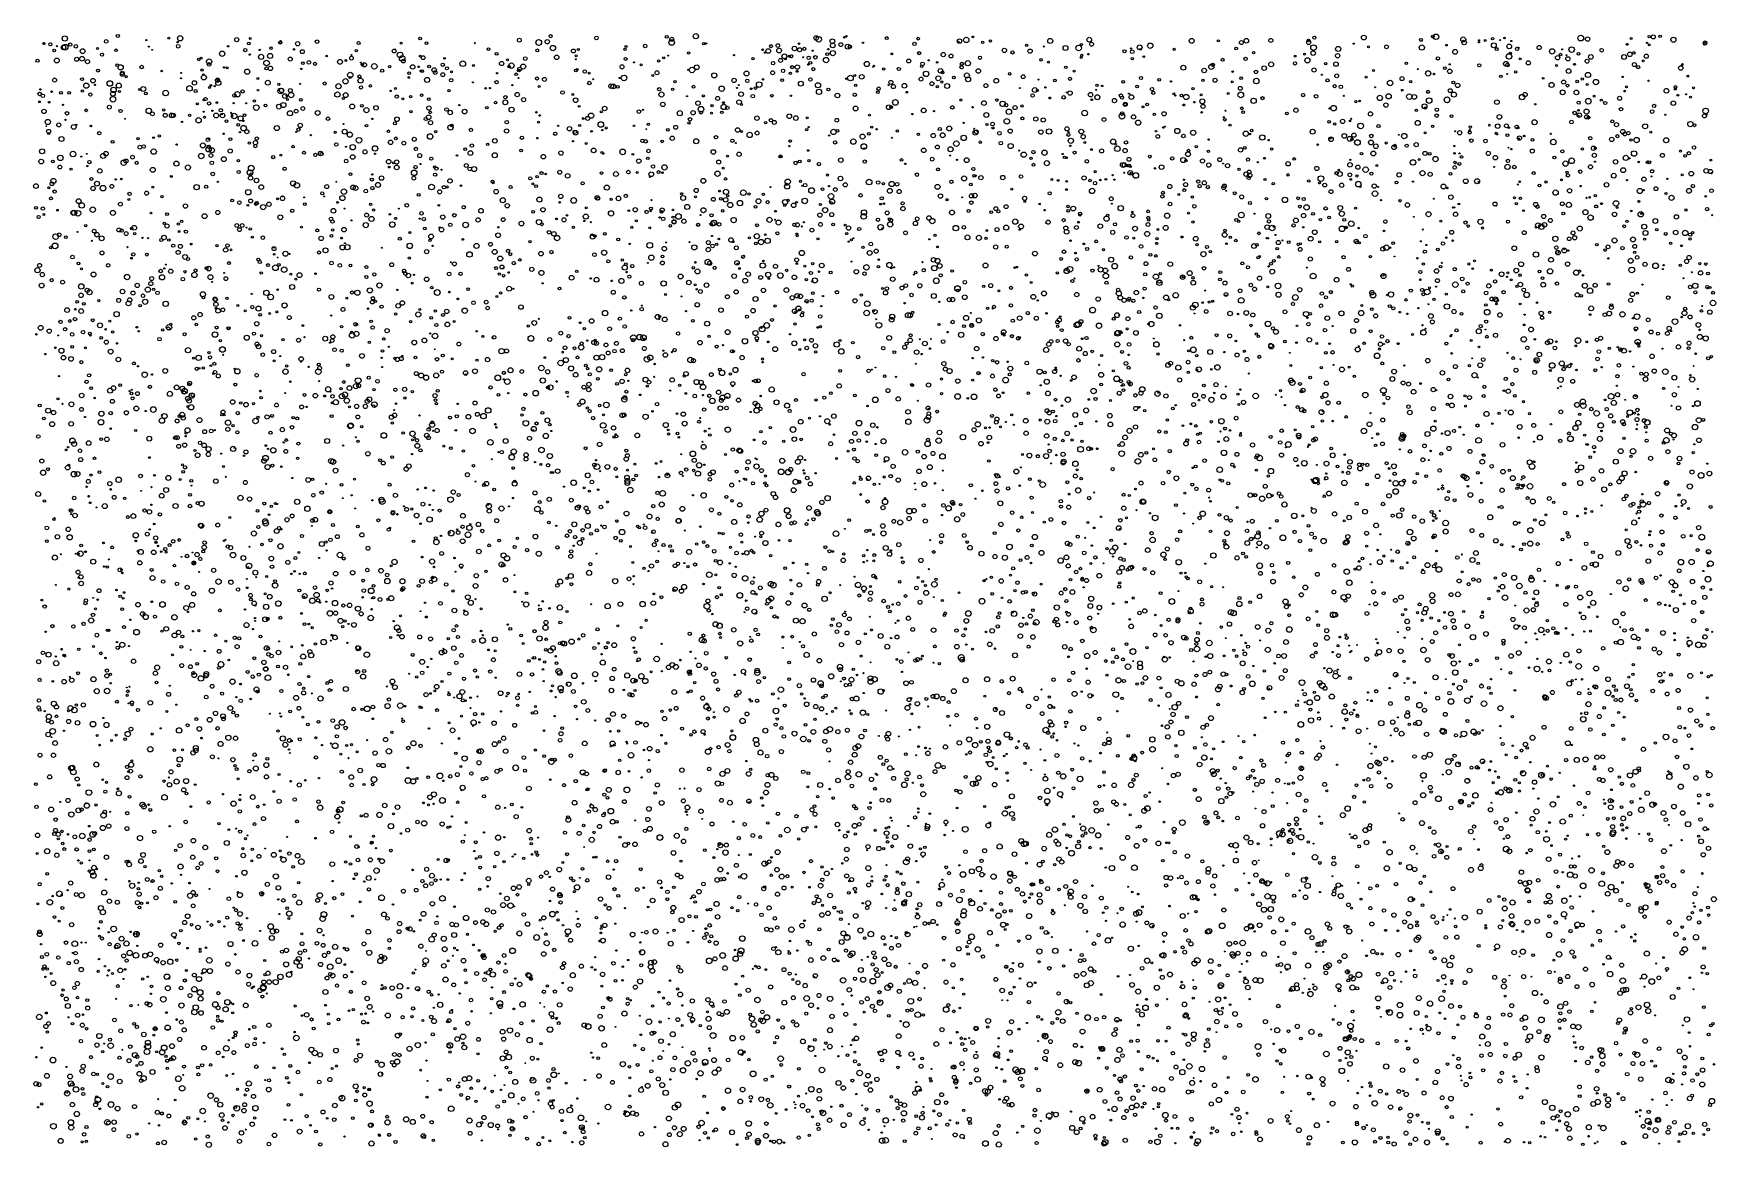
# Model space of a CAD drawing. Extents: x -296 to 296, y -196 to 196.
import ezdxf

# ---------------------------------------------------------------- set-up
doc = ezdxf.new("R2010")
doc.units = 0

msp = doc.modelspace()

# ---------------------------------------------------------------- linework, layer by layer
at = {"layer": 'MIX'}
for centre, radius in [((-266.1601, 194.9174), 0.565), ((-114.0043, 194.8439), 0.5636), ((-62.9488, 194.8126), 0.9173), ((196.0971, 194.7355), 0.4954), ((197.2188, 194.6288), 0.9404), ((273.6135, 194.5911), 0.7062), ((276.0263, 194.7934), 0.4595), ((-292.1429, 192.3059), 0.3499), ((-292.0463, 192.2079), 0.2617), ((-289.8888, 191.9839), 0.5718), ((-288.5253, 189.7982), 0.4432), ((-287.6449, 191.3309), 0.1998), ((-285.2521, 190.8861), 0.8014), ((-284.799, 194.0253), 0.9393), ((-284.6796, 190.9816), 0.977), ((-282.8854, 191.9023), 0.5942), ((-280.933, 191.2633), 0.6365), ((-278.5501, 189.578), 0.848), ((-273.2886, 190.4961), 0.3371), ((-270.2422, 193.0002), 0.6355), ((-266.7636, 189.9107), 0.4231), ((-256.1812, 193.4383), 0.2283), ((-255.305, 191.1526), 0.1678), ((-254.1078, 190.0357), 0.1586), ((-248.2148, 194.105), 0.3445), ((-244.9267, 191.3018), 0.625), ((-245.1799, 192.7848), 0.2404), ((-244.2562, 194.103), 0.931), ((-229.4869, 188.6715), 0.95), ((-227.3905, 191.3035), 0.2631), ((-224.3715, 193.6094), 0.7225), ((-221.3595, 189.9377), 0.5779), ((-220.1196, 192.2743), 0.509), ((-219.6167, 194.0304), 0.3059), ((-216.2884, 189.9978), 0.2218), ((-212.3463, 190.6134), 0.4333), ((-209.4261, 192.4874), 0.2524), ((-209.0451, 192.6043), 0.5567), ((-208.9376, 193.0873), 0.2406), ((-204.2292, 190.1693), 0.2872), ((-202.9424, 192.1768), 0.7488), ((-201.3057, 189.3901), 0.6986), ((-196.1269, 192.9266), 0.6286), ((-182.341, 189.7677), 0.4084), ((-181.5392, 192.4401), 0.5086), ((-169.0389, 189.6075), 0.6611), ((-168.6308, 190.1425), 0.1605), ((-166.568, 192.3806), 0.3654), ((-159.9038, 193.9913), 0.4793), ((-157.6463, 192.3954), 0.4737), ((-140.6657, 192.3886), 0.2373), ((-135.8331, 190.2605), 0.4749), ((-125.0123, 193.4377), 0.6821), ((-118.1955, 192.6184), 0.998), ((-118.694, 189.8535), 0.4877), ((-115.1975, 192.8679), 0.7533), ((-113.2223, 190.6625), 0.9516), ((-105.9992, 189.6285), 0.6824), ((-104.2809, 190.165), 0.3875), ((-97.9259, 194.2112), 0.6467), ((-87.8687, 190.1982), 0.4502), ((-87.5373, 191.2434), 0.3475), ((-80.7979, 191.3741), 0.6232), ((-73.2007, 194.6039), 0.4995), ((-71.4535, 192.6254), 0.9917), ((-71.4186, 193.7541), 0.6982), ((-65.524, 188.9033), 0.4216), ((-60.2313, 192.209), 0.3586), ((-59.4184, 192.2491), 0.2726), ((-39.4796, 190.0532), 0.2999), ((-38.6418, 189.057), 0.2484), ((-37.5348, 189.6282), 0.8128), ((-36.5069, 191.324), 0.5346), ((-34.1219, 191.5478), 0.6547), ((-33.7139, 189.7791), 0.8419), ((-28.3084, 190.5201), 0.8015), ((-26.4854, 190.07), 0.6938), ((-26.6902, 192.1936), 0.2802), ((-24.8448, 190.3971), 0.5346), ((-21.9034, 189.735), 0.2194), ((-20.6763, 194.1889), 0.7942), ((-19.7857, 193.7489), 0.9825), ((-16.3762, 190.2661), 0.2574), ((-14.9732, 193.0425), 0.8386), ((-14.8312, 188.8873), 0.9304), ((-14.8468, 191.6039), 0.8478), ((-11.9838, 191.8617), 0.6701), ((-10.7578, 194.4364), 0.3086), ((-9.5638, 191.1454), 0.8766), ((-10.0628, 194.8069), 0.2829), ((-8.7884, 191.126), 0.5917), ((-4.2099, 192.5196), 0.2428), ((4.1567, 194.1551), 0.5349), ((13.8908, 192.1261), 0.601), ((15.1939, 193.9708), 0.4856), ((15.5341, 188.8605), 0.566), ((29.7061, 193.1152), 0.7896), ((29.3059, 192.836), 0.2038), ((32.1035, 193.5105), 0.9421), ((34.4502, 194.5692), 0.3232), ((37.8524, 192.6946), 0.4349), ((40.5787, 193.1354), 0.3721), ((45.5178, 189.8461), 0.7492), ((48.3437, 189.1348), 0.5766), ((53.2965, 191.579), 0.4148), ((54.5236, 189.5913), 0.7371), ((59.365, 191.1973), 0.2107), ((61.5978, 193.1765), 0.8749), ((66.9534, 190.693), 0.851), ((71.6099, 190.697), 0.9803), ((72.5654, 191.8941), 0.3867), ((75.3454, 193.6109), 0.8259), ((76.1436, 192.0252), 0.6971), ((87.7212, 189.5187), 0.5534), ((89.994, 190.4883), 0.2089), ((90.443, 189.3543), 0.6316), ((93.0546, 190.9204), 0.8717), ((93.3388, 190.2108), 0.2821), ((96.7741, 191.4736), 0.9261), ((105.1863, 190.2113), 0.3724), ((111.3299, 193.177), 0.8604), ((120.7009, 193.2171), 0.3657), ((126.9399, 190.5227), 0.4868), ((128.8192, 192.5832), 0.6858), ((130.5339, 193.2343), 0.7943), ((133.0889, 189.0615), 0.4334), ((139.1591, 193.3324), 0.712), ((152.4585, 192.6273), 0.7502), ((152.4096, 193.3508), 0.4733), ((154.1752, 190.8149), 0.9848), ((154.0517, 188.8957), 0.7919), ((154.4553, 194.3425), 0.5528), ((162.8329, 190.3523), 0.9065), ((168.3011, 192.2004), 0.2057), ((171.8638, 194.3584), 0.8434), ((173.451, 191.1208), 0.356), ((179.8217, 191.0712), 0.6676), ((192.2387, 190.842), 0.925), ((191.9371, 193.5184), 0.4976), ((200.915, 191.6711), 0.2802), ((203.9397, 189.3302), 0.8422), ((206.7798, 193.6779), 0.8767), ((207.1249, 192.636), 0.8023), ((212.2896, 192.7277), 0.2474), ((212.352, 193.365), 0.203), ((214.5512, 193.3361), 0.3368), ((217.0983, 193.9698), 0.4349), ((217.5599, 191.6279), 0.8598), ((218.5731, 190.3185), 0.5087), ((219.8167, 193.4651), 0.1685), ((221.2983, 194.1774), 0.274), ((222.966, 191.2396), 0.8175), ((223.7085, 193.1451), 0.2226), ((225.7152, 190.3489), 0.6027), ((226.2355, 190.8278), 0.1568), ((233.484, 190.8413), 0.7284), ((238.0415, 189.4889), 0.9353), ((241.538, 190.1995), 0.1886), ((244.8962, 190.1235), 0.9663), ((248.0974, 194.1759), 0.9954), ((250.5285, 193.8208), 0.768), ((255.448, 189.8994), 0.6295), ((264.3837, 191.9798), 0.3427), ((265.8215, 194.0359), 0.3662), ((266.7611, 188.9695), 0.4332), ((271.4057, 192.5001), 0.2086), ((272.1912, 194.6458), 0.4457), ((272.1954, 191.7878), 0.3182), ((280.6738, 193.587), 0.871), ((291.8058, 192.5548), 0.6492), ((291.7732, 192.191), 0.5131), ((-294.4103, 186.2197), 0.5629), ((-287.5947, 186.2798), 0.8526), ((-280.6252, 186.7137), 0.7128), ((-278.7471, 186.8951), 0.8254), ((-276.8273, 185.8923), 0.7316), ((-271.7176, 188.3459), 0.5588), ((-266.3856, 184.6402), 0.4964), ((-265.1773, 183.8845), 0.9033), ((-257.7979, 183.9891), 0.6251), ((-237.6726, 186.6685), 0.4493), ((-236.8827, 187.1157), 0.3831), ((-236.5697, 182.9665), 0.4484), ((-234.0658, 185.8836), 0.9328), ((-234.0673, 184.9139), 0.6424), ((-228.8102, 183.8475), 0.2424), ((-227.6891, 183.7258), 0.3513), ((-219.7781, 188.3535), 0.2356), ((-215.8082, 187.5683), 0.9002), ((-213.8887, 185.4061), 0.9822), ((-213.8903, 183.5119), 0.5597), ((-212.644, 187.8932), 0.8741), ((-212.53, 183.5246), 0.7907), ((-205.5583, 186.7923), 0.6916), ((-201.6635, 183.3492), 0.254), ((-201.1517, 185.3912), 0.4867), ((-199.0163, 185.6043), 0.6387), ((-196.8457, 185.1122), 0.5693), ((-192.7381, 187.857), 0.2835), ((-188.0738, 185.8131), 0.8641), ((-185.9724, 186.3069), 0.3119), ((-184.0532, 187.123), 0.6602), ((-184.0699, 188.1954), 0.1832), ((-180.7197, 185.5598), 0.1852), ((-180.2526, 184.7778), 0.4233), ((-179.4698, 184.7643), 0.7238), ((-175.9979, 184.2226), 0.9664), ((-170.5765, 184.0959), 0.4229), ((-166.9592, 188.2496), 0.9748), ((-166.2069, 187.023), 0.9875), ((-165.802, 186.0734), 0.6541), ((-162.533, 184.0325), 0.7852), ((-160.3608, 184.0553), 0.2581), ((-159.8671, 187.8141), 0.2955), ((-158.8228, 187.2781), 0.6702), ((-156.7119, 184.17), 0.4914), ((-154.9414, 182.9439), 0.788), ((-151.9286, 184.8193), 0.5862), ((-151.2972, 187.0459), 0.3009), ((-150.4943, 183.5418), 0.5128), ((-144.8975, 185.1708), 0.9897), ((-141.1501, 184.5581), 0.3392), ((-133.0069, 188.6398), 0.5063), ((-131.2688, 185.2159), 0.7388), ((-129.1578, 186.4804), 0.3425), ((-128.6041, 184.1249), 0.4104), ((-127.7951, 184.4994), 0.9337), ((-124.928, 183.2785), 0.6587), ((-123.6616, 184.1692), 0.8845), ((-122.9623, 186.9789), 0.6458), ((-111.9202, 187.4148), 0.7915), ((-105.0414, 187.9075), 0.317), ((-105.1348, 186.7316), 0.1777), ((-104.6841, 183.1191), 0.3905), ((-88.9058, 184.0636), 0.7163), ((-87.6518, 186.8517), 0.5299), ((-84.714, 185.6145), 0.178), ((-82.1637, 184.7393), 0.3565), ((-76.0548, 186.1217), 0.39), ((-74.2619, 187.2321), 0.391), ((-72.7282, 188.0157), 0.166), ((-64.3057, 182.9467), 0.9659), ((-62.6451, 183.9209), 0.8084), ((-49.541, 188.1789), 0.209), ((-42.8517, 186.9192), 0.4293), ((-35.8232, 185.3465), 0.5882), ((-33.1947, 186.31), 0.6894), ((-31.8399, 187.7562), 0.8595), ((-31.4842, 186.8255), 0.3231), ((-30.0859, 187.8374), 0.3712), ((-29.4897, 187.7759), 0.5552), ((-29.103, 183.9356), 0.5522), ((-27.3003, 183.9828), 0.7809), ((-25.1997, 187.4399), 0.1588), ((-23.2981, 187.2294), 0.5877), ((-23.4565, 184.8712), 0.2783), ((-22.74, 185.4792), 0.5146), ((-21.6772, 183.2414), 0.5705), ((-20.9853, 187.4244), 0.6266), ((-17.1851, 186.4434), 0.9338), ((-16.7646, 188.5291), 0.4956), ((-2.8881, 185.0766), 0.918), ((-0.6334, 184.08), 0.186), ((-0.3449, 184.4304), 0.2033), ((3.0309, 183.3122), 0.4301), ((5.8925, 188.5871), 0.3167), ((8.4131, 183.3006), 0.5853), ((11.8676, 186.105), 0.6911), ((16.4157, 184.2166), 0.4342), ((16.7351, 185.1055), 0.6352), ((18.8744, 186.3636), 0.2081), ((21.8641, 185.6525), 0.2738), ((23.0391, 182.6689), 0.7944), ((24.0276, 188.3827), 0.7633), ((26.745, 187.848), 0.6747), ((30.4256, 183.9238), 0.5896), ((30.534, 185.1265), 0.5357), ((32.6261, 185.3193), 0.9118), ((36.8865, 187.2485), 0.5502), ((58.3726, 186.5075), 0.4411), ((60.9608, 185.707), 0.3047), ((67.0777, 183.897), 0.4513), ((72.5178, 187.3657), 0.3535), ((72.7049, 188.1184), 0.3961), ((74.9667, 188.507), 0.2796), ((90.4972, 186.9623), 0.4274), ((94.5054, 187.646), 0.2931), ((108.404, 183.7564), 0.8736), ((115.7431, 182.7866), 0.7979), ((118.2318, 184.0627), 0.9032), ((118.7299, 184.7437), 0.6072), ((122.1741, 186.5274), 0.529), ((130.2726, 186.8605), 0.5695), ((136.821, 183.5795), 0.8096), ((139.276, 184.9164), 0.8548), ((147.6737, 185.2564), 0.5525), ((147.6661, 187.7741), 0.3354), ((151.0285, 188.5232), 0.3279), ((152.0006, 186.3442), 0.8991), ((154.3157, 182.9314), 0.726), ((158.4582, 185.1909), 0.4247), ((162.0695, 185.0111), 0.7671), ((162.6092, 187.9561), 0.765), ((186.769, 185.2657), 0.4251), ((190.808, 183.2597), 0.1803), ((197.9014, 187.0071), 0.5997), ((200.331, 183.6134), 0.4617), ((202.0033, 184.9638), 0.2064), ((212.4368, 184.6002), 0.5458), ((221.8295, 185.1128), 0.8552), ((222.336, 184.6854), 0.6286), ((222.8644, 187.7239), 0.9584), ((223.3468, 188.8178), 0.4175), ((223.2355, 188.904), 0.185), ((226.79, 186.8883), 0.3247), ((229.6794, 185.4652), 0.7498), ((239.966, 187.2573), 0.7723), ((239.5396, 184.5212), 0.3433), ((241.0045, 188.3747), 0.442), ((243.5786, 186.8878), 0.7309), ((243.1406, 188.1482), 0.1822), ((243.8368, 182.577), 0.8101), ((245.8751, 184.942), 0.3345), ((247.307, 188.6515), 0.5031), ((250.3306, 186.0456), 0.7008), ((251.6517, 187.5527), 0.8107), ((263.3345, 187.5228), 0.8407), ((265.3504, 188.4758), 0.7928), ((266.9547, 184.8705), 0.7085), ((268.2939, 183.9711), 0.5735), ((270.0127, 186.1368), 0.3369), ((271.1318, 187.7889), 0.7296), ((283.2626, 183.6015), 0.7578), ((283.6642, 184.6155), 0.242), ((283.8766, 185.0364), 0.2453), ((-288.3987, 179.3944), 0.6816), ((-278.763, 179.707), 0.5038), ((-277.2596, 177.4436), 0.9131), ((-274.891, 179.2096), 0.7903), ((-274.1748, 177.7337), 0.2203), ((-273.18, 182.7336), 0.5124), ((-268.9629, 178.2009), 0.9722), ((-265.8459, 177.4605), 0.8993), ((-264.6045, 181.4564), 0.7108), ((-264.6188, 181.9144), 0.6242), ((-263.2502, 180.5838), 0.3826), ((-250.7282, 182.5964), 0.2716), ((-243.965, 180.0464), 0.1875), ((-243.9433, 181.8981), 0.1716), ((-239.2452, 178.4141), 0.7823), ((-235.904, 180.32), 0.879), ((-236.0789, 181.3379), 0.2549), ((-233.4484, 177.5342), 0.3199), ((-232.1033, 177.2851), 0.2021), ((-231.1203, 179.3702), 0.7377), ((-230.8445, 178.3897), 0.8985), ((-231.0691, 179.6464), 0.2772), ((-220.676, 182.3461), 0.9094), ((-216.9402, 179.9779), 0.3266), ((-213.4483, 178.4691), 0.8488), ((-209.5567, 177.9141), 0.3609), ((-202.0691, 178.0621), 0.2047), ((-193.4499, 178.1995), 0.5453), ((-188.6024, 177.2426), 0.9277), ((-186.1139, 178.9734), 0.9311), ((-184.4643, 181.2005), 0.9297), ((-184.5347, 180.3073), 0.3607), ((-181.2405, 180.6932), 0.5126), ((-180.8446, 179.2228), 0.9016), ((-177.3995, 177.3535), 0.4531), ((-173.2395, 182.7084), 0.5413), ((-163.7829, 181.8346), 0.4943), ((-163.8728, 180.3094), 0.2596), ((-159.6514, 182.5885), 0.2888), ((-159.1839, 182.5112), 0.4531), ((-157.4698, 179.4641), 0.8831), ((-154.5774, 182.0493), 0.6591), ((-151.9235, 181.3018), 0.6908), ((-148.9871, 179.3299), 0.5905), ((-148.8301, 182.3326), 0.3318), ((-141.3199, 178.6104), 0.1693), ((-133.0451, 178.6604), 0.5824), ((-132.841, 181.8039), 0.2383), ((-127.4523, 177.6304), 0.2164), ((-126.117, 181.438), 0.4731), ((-125.1919, 182.8013), 0.472), ((-125.3533, 180.1178), 0.1539), ((-118.8084, 179.9447), 0.5497), ((-116.198, 179.6317), 0.7034), ((-105.1719, 182.7692), 0.4304), ((-102.0429, 182.4201), 0.5958), ((-100.4384, 178.36), 0.6135), ((-100.459, 181.8356), 0.3661), ((-99.1151, 179.7074), 0.1619), ((-92.719, 177.2572), 0.814), ((-91.9815, 177.1632), 0.8441), ((-90.4479, 177.0223), 0.487), ((-89.7677, 180.1395), 0.2009), ((-88.2149, 180.1609), 0.9754), ((-78.1208, 181.0197), 0.3223), ((-76.6176, 181.9695), 0.6897), ((-70.2995, 178.84), 0.3934), ((-65.6632, 183.0243), 0.2014), ((-63.7903, 177.0534), 0.5124), ((-56.4828, 181.0471), 0.8873), ((-49.5521, 179.3074), 0.7701), ((-47.8087, 177.6631), 0.1717), ((-45.1778, 181.6953), 0.8556), ((-44.8865, 179.1426), 0.5871), ((-40.7199, 177.8119), 0.9799), ((-39.3457, 179.6553), 0.2737), ((-35.9846, 181.9734), 0.6801), ((-32.6052, 179.3614), 0.4735), ((-32.3184, 182.645), 0.5987), ((-29.7403, 181.7483), 0.4104), ((-27.361, 182.4812), 0.3376), ((-26.0573, 178.1342), 0.8477), ((-22.7077, 179.6213), 0.604), ((-20.0368, 177.5817), 0.9067), ((-10.0472, 179.8968), 0.3004), ((-8.616, 180.1281), 0.9965), ((-7.1001, 181.0295), 0.3403), ((-6.7789, 177.606), 0.4033), ((-4.6586, 180.5508), 0.8089), ((4.7566, 177.6479), 0.1601), ((5.5833, 178.5943), 0.7047), ((6.4354, 177.1402), 0.7398), ((10.3307, 177.3952), 0.8307), ((16.1921, 179.7515), 0.6725), ((17.9718, 181.5849), 0.9511), ((20.0077, 178.1227), 0.6825), ((22.2387, 180.0417), 0.8524), ((21.9403, 177.0715), 0.4151), ((23.5219, 178.7156), 0.3671), ((23.7184, 182.073), 0.4937), ((25.3653, 177.3136), 0.8751), ((27.757, 180.2868), 0.4548), ((32.3077, 181.0124), 0.8826), ((32.7361, 179.6709), 0.8656), ((36.3366, 182.5932), 0.7783), ((38.99, 177.458), 0.6914), ((42.6381, 179.1568), 0.8248), ((47.3486, 181.5962), 0.4303), ((52.1021, 180.5927), 0.6754), ((57.4965, 179.5932), 0.1888), ((63.2813, 179.2465), 0.4703), ((68.5472, 179.8453), 0.5361), ((70.0342, 182.5721), 0.3528), ((78.0321, 177.5857), 0.4282), ((79.8621, 177.3614), 0.2619), ((87.2834, 178.8205), 0.4816), ((92.1646, 177.1131), 0.4842), ((93.5186, 180.1434), 0.5543), ((99.9135, 179.4971), 0.4624), ((104.0976, 178.9581), 0.2325), ((115.3084, 179.3249), 0.3713), ((119.5457, 179.3572), 0.7173), ((125.6005, 178.7589), 0.3226), ((125.7624, 182.3819), 0.2588), ((128.6964, 180.0998), 0.486), ((134.0679, 179.0525), 0.9712), ((133.9605, 182.2526), 0.6296), ((157.1347, 181.3048), 0.1721), ((159.0594, 179.3081), 0.5511), ((161.6231, 177.2553), 0.554), ((162.305, 180.8874), 0.6602), ((163.7596, 177.0437), 0.6302), ((172.6427, 180.417), 0.3678), ((175.258, 182.7931), 0.3367), ((181.1014, 178.3558), 0.9606), ((185.2717, 179.904), 0.7023), ((188.3506, 178.8541), 0.4024), ((194.4778, 181.7479), 0.9254), ((196.4988, 181.4872), 0.2943), ((202.0614, 182.4723), 0.7849), ((203.3139, 178.5388), 0.4957), ((204.8277, 177.531), 0.781), ((220.0067, 180.7354), 0.4324), ((222.2323, 181.5643), 0.1732), ((225.2234, 182.2776), 0.4272), ((234.8935, 180.0209), 0.2775), ((237.8758, 177.6898), 0.8856), ((242.0863, 178.6983), 0.7027), ((243.4148, 177.4527), 0.4878), ((246.878, 178.9288), 0.457), ((248.6343, 179.7749), 0.3892), ((250.651, 181.2127), 0.9115), ((250.3961, 177.8081), 0.3521), ((253.4142, 178.7047), 0.9592), ((262.8479, 180.5416), 0.2442), ((271.9187, 179.1655), 0.24), ((285.7738, 180.7726), 0.315), ((-293.6472, 174.525), 0.6206), ((-293.7042, 171.7645), 0.2859), ((-293.3912, 176.1257), 0.224), ((-292.5492, 173.8857), 0.6172), ((-290.3264, 171.631), 0.2892), ((-289.4286, 175.3346), 0.3032), ((-286.1591, 174.9229), 0.4925), ((-283.2615, 174.9151), 0.5052), ((-278.642, 175.5642), 0.3618), ((-275.8256, 174.317), 0.5754), ((-267.8816, 172.6472), 0.9872), ((-267.8991, 174.614), 0.8202), ((-267.6866, 175.9595), 0.9555), ((-265.6324, 175.388), 0.3565), ((-258.5619, 176.0942), 0.2954), ((-257.2248, 176.2789), 0.8542), ((-256.3267, 174.7005), 0.4397), ((-249.3733, 174.8426), 0.9789), ((-240.9712, 176.4774), 0.9756), ((-238.8424, 175.5553), 0.5404), ((-235.935, 172.4154), 0.3106), ((-235.3116, 172.7721), 0.5397), ((-234.0719, 171.1907), 0.5863), ((-233.9274, 176.7805), 0.3555), ((-231.3571, 171.4902), 0.3133), ((-225.1777, 174.0006), 0.6079), ((-224.1465, 174.4225), 0.9522), ((-222.3139, 175.4329), 0.5905), ((-218.1408, 172.0091), 0.4263), ((-216.8899, 175.8513), 0.2615), ((-208.9031, 175.566), 0.9933), ((-208.5978, 175.7685), 0.7697), ((-207.4418, 173.7821), 0.8328), ((-206.8998, 173.8089), 0.2088), ((-206.5101, 172.5976), 0.3766), ((-205.537, 175.7458), 0.6845), ((-205.2232, 174.1504), 0.9403), ((-201.8017, 172.4381), 0.4835), ((-188.9852, 174.307), 0.9188), ((-186.9055, 172.9491), 0.3825), ((-186.0718, 174.1212), 0.8685), ((-180.6773, 176.8047), 0.5742), ((-170.2771, 175.5924), 0.2073), ((-168.5359, 176.4116), 0.3327), ((-168.1171, 173.6098), 0.5697), ((-165.991, 172.8323), 0.36), ((-163.2563, 173.544), 0.3968), ((-159.3658, 174.1033), 0.4248), ((-156.8888, 172.6994), 0.4657), ((-149.7412, 175.6689), 0.403), ((-136.8568, 176.5067), 0.3128), ((-135.3158, 176.6066), 0.2331), ((-133.3735, 171.4988), 0.4411), ((-129.9609, 171.5694), 0.8689), ((-129.9201, 173.3485), 0.5926), ((-125.7757, 174.2889), 0.7554), ((-123.5307, 172.5216), 0.7176), ((-118.0557, 177.119), 0.3264), ((-109.8612, 175.0353), 0.6304), ((-106.2442, 174.3465), 0.3158), ((-105.2251, 172.3082), 0.8017), ((-75.8422, 176.1982), 0.5923), ((-75.067, 174.3298), 0.8932), ((-74.576, 170.8672), 0.7715), ((-71.11, 176.1166), 0.3996), ((-66.065, 173.7198), 0.2003), ((-62.2101, 171.2863), 0.7715), ((-60.3305, 173.8166), 0.3546), ((-55.3238, 172.9443), 0.7064), ((-53.887, 176.3496), 0.9379), ((-53.2975, 171.4699), 0.3422), ((-48.5237, 176.6455), 0.1957), ((-47.7815, 171.6397), 0.8142), ((-47.0613, 174.437), 0.8093), ((-43.492, 176.351), 0.3042), ((-42.9745, 173.7462), 0.6394), ((-41.9678, 176.5987), 0.4655), ((-36.2771, 173.9017), 0.4474), ((-29.5418, 173.8969), 0.2483), ((-19.6737, 175.2777), 0.9255), ((-16.3957, 176.0613), 0.4965), ((-13.2062, 173.9856), 0.8109), ((-7.1035, 174.2478), 0.5931), ((1.0277, 175.1796), 0.4617), ((1.2639, 176.3681), 0.6054), ((7.1736, 171.5442), 0.9855), ((11.1791, 175.131), 0.287), ((30.1469, 172.3857), 0.3551), ((38.3015, 171.3115), 0.8178), ((42.877, 172.3799), 0.4603), ((44.8796, 171.0625), 0.9377), ((50.9523, 176.5681), 0.1709), ((55.4005, 173.9829), 0.6095), ((56.2215, 175.893), 0.8592), ((57.078, 175.7337), 0.3432), ((59.9311, 176.8198), 0.2458), ((61.4678, 173.1012), 0.3491), ((66.3375, 173.3214), 0.6117), ((67.495, 175.0632), 0.1755), ((68.5773, 174.8367), 0.7772), ((75.7725, 174.279), 0.7729), ((76.2156, 172.4946), 0.3286), ((78.1722, 173.3703), 0.8757), ((77.7327, 175.9647), 0.1988), ((84.1878, 172.1974), 0.7397), ((86.4419, 173.9444), 0.5818), ((86.8401, 173.2388), 0.5413), ((87.9703, 170.8794), 0.7176), ((89.3111, 174.6327), 0.2154), ((90.1492, 173.4167), 0.8079), ((97.3834, 176.1919), 0.6052), ((97.8141, 174.9257), 0.5685), ((105.0933, 174.5532), 0.3418), ((105.603, 173.9964), 0.2258), ((107.7816, 173.9949), 0.4618), ((109.4166, 173.4518), 0.9295), ((111.8005, 176.404), 0.4377), ((112.2797, 171.6407), 0.2817), ((115.0588, 171.9481), 0.8686), ((114.7081, 174.1886), 0.3401), ((124.1505, 174.6974), 0.3386), ((128.5918, 174.1901), 0.9982), ((128.4213, 176.5028), 0.6729), ((133.0983, 172.1068), 0.9176), ((136.2177, 173.0558), 0.5473), ((150.4976, 174.1255), 0.5986), ((155.0908, 173.6969), 0.6422), ((164.8501, 173.8599), 0.1872), ((169.0236, 171.8305), 0.3892), ((170.3338, 172.0668), 0.287), ((175.8163, 176.9051), 0.1732), ((177.4584, 173.1395), 0.9319), ((180.573, 173.7032), 0.9087), ((185.3239, 175.8377), 0.2816), ((187.8596, 173.5715), 0.9593), ((189.5592, 173.506), 0.821), ((194.823, 172.1956), 0.9782), ((194.4481, 175.2677), 0.5453), ((201.0894, 172.4579), 0.9986), ((202.2287, 175.6816), 0.6752), ((203.5105, 174.3104), 0.8816), ((218.6424, 171.6221), 0.8058), ((227.4767, 173.4152), 0.9542), ((228.5301, 174.3246), 0.7387), ((241.7469, 175.0934), 0.8798), ((246.5873, 175.0551), 0.809), ((247.3742, 171.494), 0.5419), ((250.7637, 171.9716), 0.9894), ((252.8331, 173.7307), 0.3595), ((255.3242, 172.3236), 0.3851), ((256.7039, 171.3542), 0.5596), ((261.7675, 173.0075), 0.7042), ((263.5545, 175.5364), 0.3082), ((264.1562, 177.0348), 0.3053), ((278.2174, 175.6389), 0.8201), ((280.6538, 171.3115), 0.7993), ((281.4064, 176.9962), 0.4487), ((281.3402, 176.2385), 0.3544), ((282.2407, 174.0457), 0.3304), ((285.1279, 174.3964), 0.1892), ((286.6787, 173.4331), 0.3373), ((287.7541, 176.6639), 0.34), ((-292.128, 168.4006), 0.7744), ((-285.4565, 170.7068), 0.2138), ((-284.0397, 167.713), 0.631), ((-277.3358, 168.7689), 0.4842), ((-269.1634, 169.8807), 0.6904), ((-265.2034, 168.5446), 0.5551), ((-263.6432, 165.8133), 0.1547), ((-255.2777, 168.5631), 0.9627), ((-254.0066, 167.5353), 0.6792), ((-250.0339, 168.9093), 0.4305), ((-249.5019, 167.0059), 0.6765), ((-247.2243, 166.9817), 0.8048), ((-246.6185, 167.0014), 0.7046), ((-240.9306, 166.9725), 0.4302), ((-237.7792, 165.2769), 0.9576), ((-238.2276, 171.0335), 0.3454), ((-235.985, 168.2665), 0.195), ((-235.7322, 166.3137), 0.3455), ((-232.8916, 168.6076), 0.2459), ((-231.6044, 166.9472), 0.8512), ((-229.9529, 168.7798), 0.5962), ((-229.3761, 166.9419), 0.7765), ((-229.597, 167.3944), 0.1617), ((-226.306, 167.9098), 0.2031), ((-225.2593, 166.7595), 0.9681), ((-225.8911, 166.8216), 0.2296), ((-225.4253, 171.2916), 0.2239), ((-223.0133, 165.9468), 0.8846), ((-221.6327, 167.0764), 0.5014), ((-221.0699, 171.2285), 0.2017), ((-217.5068, 169.7185), 0.9831), ((-214.2726, 170.4668), 0.442), ((-209.5502, 170.0692), 0.8414), ((-207.9884, 170.6114), 0.8937), ((-205.6424, 167.7371), 0.9043), ((-203.4975, 168.4861), 0.6702), ((-201.1482, 169.4003), 0.6758), ((-195.9275, 167.8497), 0.8511), ((-192.2808, 165.8203), 0.6339), ((-183.7752, 170.1065), 0.8519), ((-180.4004, 170.3373), 0.4367), ((-178.7884, 168.8219), 0.894), ((-176.7052, 165.7353), 0.2322), ((-175.4314, 169.6253), 0.7956), ((-168.0154, 165.6216), 0.8038), ((-163.1332, 168.317), 0.411), ((-157.9237, 165.7156), 0.5801), ((-156.9074, 166.3455), 0.8097), ((-156.8151, 169.5602), 0.747), ((-156.3557, 168.0676), 0.4737), ((-150.5865, 169.0582), 0.6424), ((-149.3095, 167.9912), 0.786), ((-146.1179, 170.5833), 0.2192), ((-144.2655, 168.3228), 0.8248), ((-136.4473, 169.7208), 0.4357), ((-127.7406, 169.0045), 0.8684), ((-119.0335, 168.0683), 0.2451), ((-117.8646, 166.958), 0.2667), ((-104.0167, 170.1733), 0.3285), ((-102.5556, 165.8508), 0.3137), ((-100.9868, 165.9291), 0.7172), ((-99.7965, 166.8903), 0.9289), ((-96.2449, 168.2324), 0.4025), ((-95.0267, 169.407), 0.7894), ((-82.9783, 168.3078), 0.6427), ((-81.5488, 168.9487), 0.2285), ((-68.642, 167.7503), 0.9102), ((-65.0415, 165.6103), 0.6005), ((-63.9233, 167.9219), 0.761), ((-61.1578, 169.1722), 0.9815), ((-61.1229, 167.9971), 0.5258), ((-57.471, 167.7474), 0.3277), ((-57.2663, 170.4512), 0.4217), ((-53.8371, 168.0702), 0.4464), ((-53.1521, 169.9586), 0.9409), ((-51.9229, 169.6453), 0.6297), ((-46.9089, 170.8477), 0.3371), ((-41.4983, 166.0023), 0.7812), ((-36.5649, 165.2908), 0.5855), ((-30.1212, 166.6794), 0.8307), ((-27.8266, 166.0526), 0.8201), ((-23.8648, 166.1559), 0.3592), ((-13.4466, 165.2957), 0.6577), ((-6.8255, 169.4246), 0.8499), ((-1.9497, 167.0819), 0.3215), ((4.8288, 169.856), 0.8087), ((5.7133, 169.91), 0.4679), ((13.1773, 167.4565), 0.2431), ((17.0974, 168.744), 0.8386), ((20.7552, 168.4551), 0.2176), ((27.2121, 169.8103), 0.6253), ((34.3265, 169.8622), 0.2361), ((39.1473, 167.123), 0.8795), ((46.355, 164.9027), 0.9794), ((46.0822, 170.581), 0.6096), ((47.0711, 168.2541), 0.9399), ((49.21, 169.732), 0.7187), ((51.6705, 170.325), 0.4148), ((51.8479, 165.9342), 0.5192), ((56.5334, 165.7269), 0.7478), ((59.1283, 165.372), 0.7586), ((73.7352, 167.8063), 0.9804), ((80.5064, 165.5122), 0.6597), ((86.8364, 166.6769), 1), ((86.9013, 167.6244), 0.628), ((87.9753, 170.8101), 0.4725), ((90.9089, 166.4441), 0.7435), ((94.2151, 169.9797), 0.3439), ((95.6566, 170.777), 0.476), ((98.1843, 167.3304), 0.4082), ((101.644, 167.5418), 0.7506), ((108.5463, 170.636), 0.3447), ((114.8388, 168.0581), 0.2936), ((115.3236, 170.1517), 0.7153), ((122.6239, 166.3187), 0.2221), ((122.9883, 165.4391), 0.4293), ((123.2644, 168.6114), 0.1665), ((128.93, 169.4743), 0.4821), ((129.4369, 168.1375), 0.4596), ((144.7801, 167.6742), 0.4929), ((147.9835, 168.8084), 0.7502), ((159.7935, 169.4389), 0.2316), ((161.2199, 169.5197), 0.9669), ((164.3942, 164.8785), 0.7702), ((167.3976, 165.7633), 0.2066), ((174.1869, 167.5043), 0.7436), ((179.6012, 170.6), 0.7591), ((190.3454, 168.7705), 0.3936), ((193.1726, 170.1732), 0.8495), ((193.4888, 169.5775), 0.3678), ((197.4571, 166.8981), 0.6098), ((197.5077, 168.9933), 0.5914), ((202.6915, 166.7085), 0.4637), ((219.4936, 166.4548), 0.8264), ((232.1056, 170.9171), 0.2322), ((245.9372, 167.8538), 0.6184), ((247.5931, 167.0634), 0.7779), ((247.2484, 166.7411), 0.3082), ((247.2967, 168.7609), 0.3093), ((250.1602, 168.3441), 0.8777), ((250.1513, 166.4441), 0.7199), ((250.8413, 166.1943), 0.4992), ((262.239, 169.1477), 0.6088), ((273.1996, 168.3292), 0.6194), ((273.8874, 170.308), 0.5805), ((277.8353, 167.2013), 0.1768), ((291.5938, 166.8375), 0.7197), ((291.9959, 168.5562), 0.9801), ((292.1886, 167.4205), 0.3355), ((-290.7764, 164.6792), 0.9195), ((-291.306, 163.2097), 0.1536), ((-290.4738, 161.3433), 0.729), ((-290.4684, 160.5994), 0.38), ((-286.9358, 163.6282), 0.6862), ((-284.5676, 165.3792), 0.2273), ((-281.6379, 162.9617), 0.8298), ((-280.7762, 163.6575), 0.2008), ((-275.64, 163.2858), 0.2926), ((-272.7154, 160.7028), 0.5981), ((-251.5633, 159.7507), 0.4074), ((-243.5787, 164.6873), 0.2233), ((-228.9764, 160.5296), 0.2316), ((-227.9569, 164.9479), 0.4562), ((-223.8244, 163.663), 0.4527), ((-223.2499, 161.0602), 0.2124), ((-221.9663, 162.5077), 0.9735), ((-222.0377, 165.0325), 0.2325), ((-220.8166, 161.2351), 0.7135), ((-210.2748, 162.5289), 0.897), ((-203.4246, 161.1791), 0.189), ((-202.6518, 161.9939), 0.5697), ((-202.051, 163.4622), 0.7447), ((-198.3186, 160.0641), 0.2271), ((-189.7804, 161.0311), 0.3889), ((-186.4339, 161.2685), 0.8544), ((-186.8208, 163.9493), 0.1833), ((-184.6295, 160.2165), 0.9033), ((-178.7503, 163.3795), 0.4586), ((-171.0506, 161.4097), 0.4513), ((-168.7503, 164.1918), 0.518), ((-156.3835, 159.5787), 0.9678), ((-156.2331, 164.4397), 0.724), ((-154.4515, 161.271), 0.4245), ((-149.2234, 162.7197), 0.9374), ((-148.7745, 163.4196), 0.4383), ((-142.0435, 161.9002), 0.5843), ((-129.5038, 161.4912), 0.7423), ((-129.4718, 164.5985), 0.6025), ((-118.3004, 164.6106), 0.356), ((-112.3956, 160.5457), 0.5713), ((-111.362, 163.3466), 0.2083), ((-107.4005, 162.2905), 0.7733), ((-105.4908, 161.1915), 0.6276), ((-105.2373, 160.8679), 0.8363), ((-103.7979, 163.4389), 0.4022), ((-99.639, 161.3977), 0.2835), ((-96.3896, 163.787), 0.9714), ((-95.8731, 161.8417), 0.2245), ((-94.4982, 162.5558), 0.3663), ((-84.735, 163.3089), 0.284), ((-80.3702, 162.1676), 0.1534), ((-79.6708, 163.8329), 0.4266), ((-72.81, 161.9047), 0.5165), ((-71.2636, 158.9569), 0.7756), ((-70.0692, 162.8121), 0.6724), ((-65.3803, 164.3243), 0.4258), ((-55.8949, 159.3212), 0.5938), ((-48.2913, 161.8372), 0.7932), ((-46.883, 161.331), 0.321), ((-44.0442, 160.1166), 0.9268), ((-41.4332, 160.7432), 0.6987), ((-38.4425, 164.4348), 0.3689), ((-35.3853, 164.5267), 0.6871), ((-23.9943, 161.9722), 0.427), ((-23.319, 162.855), 0.2236), ((-16.1108, 159.9601), 0.2196), ((-14.5782, 161.1684), 0.9205), ((-13.1351, 161.5561), 0.4629), ((-4.3758, 159.5469), 0.8711), ((-2.1532, 160.5054), 0.5013), ((-1.1541, 162.8823), 0.3579), ((0.5875, 162.1024), 0.2473), ((7.8884, 161.5127), 0.3845), ((15.2707, 160.3283), 0.3927), ((20.4898, 159.877), 0.7478), ((22.804, 162.186), 0.5651), ((23.7975, 160.0096), 0.8562), ((26.135, 162.3815), 0.8878), ((31.2022, 159.0929), 0.9486), ((31.159, 164.3697), 0.2371), ((35.26, 160.9171), 0.8416), ((34.833, 162.3038), 0.1669), ((35.6539, 161.2205), 0.6643), ((39.3851, 163.7641), 0.3431), ((41.3266, 163.9234), 0.6434), ((41.4767, 162.5626), 0.353), ((43.7482, 160.7286), 0.64), ((47.5444, 161.4612), 0.7366), ((58.3132, 161.1188), 0.7738), ((61.1885, 161.3132), 0.9364), ((67.5183, 162.2429), 0.7346), ((67.9937, 160.1177), 0.5001), ((68.0664, 161.0861), 0.1996), ((72.5301, 161.3013), 0.8414), ((73.1926, 159.4739), 0.7515), ((92.4987, 164.4411), 0.9107), ((98.7927, 161.4536), 0.2699), ((99.4188, 159.5968), 0.6533), ((101.3161, 162.699), 0.2577), ((101.9248, 163.0438), 0.166), ((106.2843, 161.5021), 0.8964), ((108.4299, 159.7425), 0.6302), ((111.8546, 160.8941), 0.8863), ((124.8167, 163.5555), 0.3825), ((130.369, 160.5266), 0.9369), ((131.8118, 160.4445), 0.2451), ((132.448, 161.6772), 0.4326), ((136.1382, 159.2134), 0.9434), ((153.844, 161.245), 0.867), ((159.6194, 164.735), 0.4671), ((161.6042, 163.9901), 0.4113), ((164.9981, 159.7757), 0.8032), ((166.9547, 165.0241), 0.2828), ((168.3592, 160.0249), 0.7395), ((170.7023, 163.267), 0.9942), ((174.4881, 159.7506), 0.6125), ((177.0023, 163.2336), 0.5328), ((184.1334, 160.1444), 0.1505), ((186.0709, 159.7134), 0.928), ((190.7782, 164.3512), 0.8931), ((193.4468, 160.857), 0.3352), ((196.0009, 163.0957), 0.4047), ((203.9941, 161.4069), 0.1696), ((205.5301, 160.8866), 0.7451), ((209.0846, 160.9397), 0.505), ((209.06, 161.7562), 0.2645), ((209.2797, 162.8727), 0.4432), ((215.9642, 163.5314), 0.3228), ((218.3463, 160.6715), 0.3741), ((218.9008, 163.1735), 0.7947), ((218.6919, 160.3343), 0.2259), ((221.9662, 163.3014), 0.6704), ((222.3072, 160.0551), 0.501), ((222.8088, 162.6906), 0.2718), ((225.5788, 162.9319), 0.629), ((226.0516, 162.5654), 0.3422), ((226.5256, 159.0157), 0.7694), ((228.2212, 159.7393), 0.2883), ((231.8803, 164.5578), 0.898), ((237.5803, 160.5476), 0.2295), ((244.8336, 164.6295), 0.6464), ((259.1941, 164.8546), 0.5405), ((260.6759, 163.7329), 0.7179), ((260.9562, 159.6746), 0.5452), ((262.8922, 161.2674), 0.7846), ((263.5801, 160.4877), 0.6855), ((263.1144, 160.6252), 0.1656), ((264.8479, 160.7338), 0.6295), ((270.7316, 163.1228), 0.8635), ((272.789, 161.0425), 0.3449), ((286.6193, 163.9209), 0.9275), ((288.1021, 163.5189), 0.517), ((-292.812, 154.3489), 0.8869), ((-285.9782, 158.6789), 0.8764), ((-281.8985, 153.3897), 0.9828), ((-270.3671, 153.5311), 0.8068), ((-267.9965, 157.6611), 0.4906), ((-259.0463, 158.8288), 0.3924), ((-258.4133, 155.8184), 0.6869), ((-257.067, 156.0693), 0.6254), ((-253.563, 154.2622), 0.9459), ((-253.668, 159.1516), 0.3069), ((-245.5129, 156.7132), 0.2256), ((-236.2589, 156.4241), 0.8733), ((-234.2504, 155.0674), 0.9279), ((-234.5023, 158.4296), 0.6297), ((-234.2019, 155.9429), 0.5909), ((-234.2143, 158.7649), 0.3109), ((-233.107, 154.7435), 0.8868), ((-226.6643, 154.4879), 0.7377), ((-226.6006, 158.6185), 0.5019), ((-219.9141, 157.2685), 0.4057), ((-217.7961, 157.3795), 0.7705), ((-217.8187, 156.1874), 0.5542), ((-217.3244, 158.8169), 0.5897), ((-204.5815, 156.0042), 0.461), ((-200.7114, 153.8325), 0.531), ((-194.9243, 153.561), 0.7929), ((-194.5293, 153.4398), 0.5398), ((-189.3639, 156.7747), 0.6153), ((-185.9359, 155.9627), 0.2039), ((-183.5772, 155.7986), 0.9511), ((-181.4084, 158.2396), 0.9896), ((-179.2639, 154.1462), 0.7389), ((-175.7443, 155.3744), 0.9546), ((-170.2877, 157.5359), 0.7917), ((-168.4444, 158.8923), 0.51), ((-165.6409, 157.2238), 0.6632), ((-161.9894, 158.5732), 0.7012), ((-161.3675, 155.2017), 0.5796), ((-144.048, 155.1018), 0.4877), ((-142.2037, 153.7298), 0.8179), ((-141.7163, 156.3685), 0.6041), ((-136.1558, 156.8237), 0.3663), ((-133.6763, 152.9714), 0.8695), ((-133.6265, 158.0298), 0.7812), ((-124.3832, 154.6361), 0.4386), ((-124.1231, 159.1308), 0.577), ((-118.745, 158.9838), 0.2575), ((-110.4061, 153.7446), 0.7659), ((-106.1342, 157.8839), 0.2346), ((-101.5243, 157.0726), 0.3452), ((-98.9216, 154.6698), 0.8073), ((-96.0099, 153.9691), 0.3645), ((-95.4596, 153.5771), 0.25), ((-88.6989, 154.1652), 0.9937), ((-81.75, 158.0747), 0.6064), ((-80.5965, 157.847), 0.6173), ((-79.6193, 154.4543), 0.6053), ((-74.8005, 157.8615), 0.4648), ((-62.8098, 157.8896), 0.8956), ((-56.8383, 154.1427), 0.7932), ((-50.1092, 158.0801), 0.5654), ((-48.9174, 157.2525), 0.1572), ((-47.7858, 153.3241), 0.7697), ((-30.1255, 156.1845), 0.219), ((-29.7996, 157.9737), 0.4653), ((-23.4666, 154.6362), 0.2837), ((-14.0227, 157.4938), 0.6027), ((-7.5988, 157.7806), 0.9482), ((-3.9282, 156.064), 0.9734), ((-3.8, 155.3751), 0.217), ((5.9277, 159.1223), 0.1825), ((17.126, 154.7101), 0.8146), ((17.1191, 155.4089), 0.1554), ((21.946, 155.8586), 0.6702), ((26.5998, 155.0827), 0.8929), ((28.604, 157.0387), 0.9729), ((37.0214, 157.5561), 0.4383), ((44.2304, 157.2149), 0.6246), ((47.6947, 156.1975), 0.8978), ((50.6935, 154.628), 0.2111), ((52.2864, 153.1852), 0.9289), ((55.7032, 154.0809), 0.5715), ((59.5977, 153.8511), 0.9422), ((68.8623, 158.0459), 0.9102), ((68.6591, 156.3118), 0.2566), ((70.1588, 153.9279), 0.5271), ((73.7999, 157.4698), 0.3394), ((76.1293, 154.9783), 0.283), ((79.667, 154.4897), 0.6938), ((83.7275, 157.7835), 0.9334), ((85.2299, 155.255), 0.9784), ((84.6105, 156.8678), 0.3023), ((87.9295, 154.6032), 0.7666), ((88.2465, 157.4857), 0.6073), ((110.0324, 153.3185), 0.8413), ((110.1788, 154.5959), 0.4724), ((112.928, 156.009), 0.4199), ((117.2263, 154.3298), 0.4009), ((117.2978, 158.4813), 0.2365), ((128.5271, 154.8426), 0.7444), ((129.9604, 155.6038), 0.469), ((138.3527, 158.3019), 0.238), ((139.4105, 155.209), 0.4069), ((155.6188, 156.7062), 0.2881), ((160.3053, 158.5979), 0.8091), ((160.009, 158.9162), 0.3104), ((166.9452, 158.7363), 0.8564), ((167.6668, 158.5853), 0.4076), ((169.6111, 157.4556), 0.9943), ((171.0136, 153.5406), 0.4447), ((174.3534, 157.4702), 0.8534), ((175.1944, 153.586), 0.8523), ((176.0709, 156.1426), 0.8082), ((179.7018, 157.2846), 0.4064), ((182.4884, 155.7639), 0.8005), ((182.7269, 156.338), 0.4846), ((186.9213, 156.3651), 0.5406), ((190.2634, 156.6869), 0.7374), ((193.351, 153.6191), 0.7109), ((194.9904, 153.4463), 0.4954), ((203.7192, 153.6722), 0.2662), ((203.6628, 156.2239), 0.182), ((205.4909, 153.6356), 0.2091), ((209.6306, 158.1085), 0.6035), ((214.605, 158.0318), 0.6435), ((215.6149, 153.6236), 0.7374), ((222.7401, 155.6359), 0.1505), ((223.699, 155.1044), 0.2814), ((226.2194, 158.7831), 0.3208), ((231.0547, 154.4415), 0.7127), ((231.142, 158.4151), 0.4852), ((238.4789, 157.605), 0.9711), ((241.6604, 154.3489), 0.5399), ((248.6995, 155.1912), 0.399), ((251.4566, 158.929), 0.5801), ((252.5875, 155.4403), 0.7545), ((253.2006, 155.4659), 0.3896), ((258.9771, 158.5313), 0.7639), ((265.813, 158.3291), 0.4094), ((266.876, 153.5677), 0.9471), ((267.7348, 158.311), 0.942), ((278.1489, 158.2398), 0.8978), ((283.1652, 154.4552), 0.3632), ((286.1038, 153.7028), 0.5814), ((287.9174, 155.7103), 0.6122), ((-293.0939, 150.761), 0.8246), ((-289.0505, 150.7395), 0.4687), ((-286.3825, 152.0577), 0.9552), ((-286.5396, 148.82), 0.6719), ((-282.6253, 148.078), 0.3702), ((-278.9997, 152.5025), 0.1716), ((-277.0905, 153.4573), 0.1601), ((-276.9249, 149.1451), 0.2602), ((-276.1398, 150.5861), 0.5712), ((-272.4984, 147.4666), 0.7749), ((-271.331, 152.7527), 0.8908), ((-264.1073, 150.3545), 0.9277), ((-263.2923, 150.9246), 0.7201), ((-260.9996, 152.3065), 0.6853), ((-259.517, 150.2903), 0.5527), ((-253.8754, 147.8471), 0.8736), ((-245.5983, 150.0413), 0.8873), ((-241.5325, 148.6732), 0.8934), ((-236.8516, 152.6881), 0.9436), ((-233.4635, 152.8856), 0.6909), ((-233.123, 150.314), 0.6255), ((-228.8895, 151.6051), 0.8628), ((-223.7936, 151.0836), 0.4392), ((-219.2756, 148.4519), 0.9787), ((-211.5585, 152.3361), 0.5711), ((-208.8832, 152.9706), 0.3529), ((-207.5633, 148.2259), 0.594), ((-196.7323, 153.1134), 0.5752), ((-185.9067, 150.924), 0.6228), ((-183.5908, 152.3687), 0.8023), ((-175.7245, 153.4828), 0.252), ((-170.9475, 150.7082), 0.7833), ((-170.7498, 148.8136), 0.3036), ((-169.2152, 150.3169), 0.3409), ((-168.1265, 148.687), 0.8257), ((-168.1385, 150.5995), 0.7497), ((-161.5153, 148.8169), 0.5678), ((-160.0379, 152.8419), 0.6988), ((-159.7447, 149.8946), 0.1766), ((-155.9706, 151.7539), 0.5552), ((-154.7581, 148.8299), 0.4247), ((-154.2056, 148.2783), 0.5986), ((-152.3447, 147.9029), 0.176), ((-146.9292, 152.8778), 0.2778), ((-143.684, 149.3797), 0.6784), ((-142.4467, 148.1779), 0.6426), ((-140.9319, 148.1246), 0.8821), ((-116.5833, 152.4538), 0.7898), ((-85.109, 153.2932), 0.3261), ((-83.0249, 150.9264), 0.7765), ((-79.8554, 151.8866), 0.4315), ((-78.0289, 149.0183), 0.6083), ((-74.0016, 148.7049), 0.9314), ((-54.9484, 150.5626), 0.7177), ((-53.3847, 148.4065), 0.354), ((-51.8438, 152.6442), 0.3648), ((-33.2065, 152.5667), 0.5501), ((-33.2476, 152.3867), 0.2125), ((-27.8809, 150.2644), 0.6046), ((-26.4633, 150.7489), 0.4943), ((-23.2065, 151.0752), 0.4473), ((-19.7199, 149.8557), 0.5706), ((-11.9871, 151.2581), 0.7878), ((-3.5804, 150.7397), 0.5831), ((9.3175, 151.3243), 0.4493), ((10.6555, 149.925), 0.2581), ((20.1196, 151.5958), 0.6507), ((22.1445, 148.0073), 0.5081), ((26.4597, 152.8567), 0.1928), ((28.8198, 151.3584), 0.2182), ((32.2268, 151.2484), 0.8629), ((34.5937, 148.1269), 0.5654), ((54.8588, 151.873), 0.4155), ((55.7364, 149.6324), 0.5132), ((60.4457, 150.1926), 0.8823), ((65.9924, 153.4246), 0.2062), ((66.6111, 152.2515), 0.4443), ((67.3473, 152.1123), 0.3161), ((74.4845, 150.8328), 0.6251), ((87.1399, 149.5635), 0.8444), ((87.6813, 149.5753), 0.7343), ((88.8525, 149.2298), 0.3264), ((89.2801, 151.5413), 0.6795), ((89.2257, 149.3258), 0.5593), ((89.9057, 148.9798), 0.2867), ((96.6354, 152.4775), 0.4969), ((98.4378, 148.3719), 0.2992), ((100.7289, 148.7841), 0.824), ((104.5115, 151.8387), 0.5843), ((108.3812, 151.2661), 0.8904), ((109.3358, 151.0539), 0.4445), ((115.1495, 150.9506), 0.7234), ((117.3551, 149.5182), 0.7403), ((121.2017, 151.4214), 0.6863), ((122.3705, 150.0762), 0.1659), ((123.9561, 149.3171), 0.7384), ((128.0096, 148.0124), 0.4043), ((131.1278, 151.455), 0.5801), ((134.6037, 150.5789), 0.2134), ((136.9378, 151.9209), 0.3103), ((145.2004, 149.9655), 0.7629), ((147.3605, 151.6659), 0.4676), ((155.3102, 148.3426), 0.7344), ((163.0605, 147.7783), 0.2685), ((167.0047, 149.6135), 0.7986), ((167.0952, 151.3888), 0.2114), ((169.7553, 148.7681), 0.7421), ((172.4985, 147.9167), 0.9502), ((176.4448, 149.3574), 0.3766), ((189.1377, 150.4515), 0.9571), ((191.3134, 151.5041), 0.3646), ((197.0561, 151.6369), 0.9264), ((203.779, 148.7022), 0.6348), ((203.906, 150.5069), 0.4244), ((204.065, 150.1217), 0.1597), ((205.4402, 149.9264), 0.5054), ((206.1999, 152.3887), 0.4459), ((218.0896, 152.1445), 0.798), ((217.6464, 148.8666), 0.1699), ((222.3462, 148.891), 0.9252), ((222.5109, 150.9901), 0.6057), ((224.7867, 148.8368), 0.6195), ((238.8308, 152.1813), 0.5135), ((242.7657, 150.0325), 0.9295), ((244.9039, 151.0255), 0.9881), ((251.5305, 148.8935), 0.7108), ((252.8879, 152.9537), 0.7157), ((253.1109, 150.7274), 0.1966), ((260.3712, 150.6624), 0.7724), ((263.0365, 147.7525), 0.852), ((263.9237, 152.0346), 0.9181), ((265.1311, 151.9385), 0.2429), ((268.4789, 150.6069), 0.2946), ((271.5584, 150.4965), 0.4629), ((272.1492, 150.4894), 0.5559), ((273.1772, 147.3578), 0.5973), ((276.8309, 152.9202), 0.7061), ((284.8146, 152.7644), 0.4774), ((292.2051, 147.4783), 0.8027), ((293.7149, 147.2595), 0.7453), ((293.8456, 151.2535), 0.2938), ((-294.9554, 142.1412), 0.8042), ((-289.32, 142.9505), 0.6563), ((-288.8194, 143.9416), 0.8827), ((-275.4616, 144.6629), 0.5338), ((-274.8675, 141.3129), 0.7792), ((-273.4775, 142.9784), 0.8598), ((-271.3974, 141.4006), 0.9675), ((-268.2732, 142.0454), 0.6601), ((-266.8886, 144.4548), 0.2399), ((-264.9398, 144.6199), 0.2755), ((-253.8651, 141.7367), 0.365), ((-247.3606, 145.5514), 0.3356), ((-238.4929, 141.7516), 0.9377), ((-235.1204, 141.9073), 0.5421), ((-232.803, 146.3905), 0.6322), ((-231.0216, 143.6766), 0.2307), ((-223.6752, 147.0853), 0.5227), ((-219.6944, 146.8812), 0.9593), ((-219.5182, 144.9839), 0.7596), ((-219.2409, 146.3524), 0.3909), ((-217.4236, 144.1076), 0.7781), ((-215.7377, 141.7567), 0.8289), ((-204.576, 143.0669), 0.8968), ((-203.2371, 142.3873), 0.9678), ((-192.7065, 141.9407), 0.7051), ((-189.3567, 143.6627), 0.1534), ((-184.3833, 146.3143), 0.4315), ((-183.5022, 141.6554), 0.8136), ((-182.57, 141.4105), 0.8257), ((-176.8729, 144.4411), 0.5333), ((-176.6891, 141.4054), 0.5809), ((-176.7395, 146.2216), 0.2361), ((-174.7105, 142.5337), 0.8761), ((-173.4682, 144.9456), 0.7876), ((-161.9978, 146.7985), 0.9765), ((-162.1126, 144.9304), 0.6772), ((-155.8797, 141.8054), 0.9871), ((-154.6563, 146.1389), 0.5733), ((-151.5106, 141.724), 0.6133), ((-150.4537, 141.8293), 0.4044), ((-149.4054, 143.9523), 0.772), ((-145.499, 142.2648), 0.2668), ((-134.474, 143.7581), 0.4495), ((-134.2398, 143.2722), 0.3766), ((-128.12, 141.7874), 0.5318), ((-121.1616, 144.8535), 0.5782), ((-120.2532, 142.9165), 0.3177), ((-119.1467, 142.0934), 0.5158), ((-118.7641, 145.4837), 0.4227), ((-117.2388, 146.6861), 0.5383), ((-115.7524, 146.4045), 0.2666), ((-110.7999, 146.9997), 0.6906), ((-108.0414, 145.7204), 0.8075), ((-102.7616, 143.0877), 0.5636), ((-96.1627, 146.7291), 0.4656), ((-94.2638, 141.601), 0.8976), ((-91.0622, 146.3581), 0.8529), ((-86.6976, 147.0507), 0.6504), ((-83.584, 146.8946), 0.3649), ((-78.6473, 146.2885), 0.8219), ((-79.0895, 145.3445), 0.1782), ((-76.0677, 147.0511), 0.514), ((-74.7281, 146.8563), 0.3052), ((-60.3357, 143.9671), 0.8629), ((-55.3738, 146.4774), 0.9308), ((-52.5117, 144.6362), 0.4608), ((-30.879, 141.9593), 0.8746), ((-30.669, 143.6843), 0.9275), ((-31.1818, 142.7566), 0.3608), ((-26.1657, 143.7993), 0.3566), ((-25.6366, 142.2604), 0.1841), ((-24.5622, 142.4677), 0.6123), ((-16.7062, 146.0092), 0.3784), ((-16.128, 142.1476), 0.2468), ((-12.1372, 144.7981), 0.7955), ((-10.4544, 142.5767), 0.7358), ((-2.0654, 143.5553), 0.98), ((1.1189, 143.383), 0.6176), ((2.9647, 142.9807), 0.3882), ((5.8736, 142.8794), 0.919), ((7.779, 142.7893), 0.6366), ((14.7467, 146.1564), 0.6047), ((21.9979, 141.8875), 0.8604), ((26.8726, 143.6525), 0.6002), ((31.3227, 144.8105), 0.8755), ((33.7071, 142.7155), 0.4973), ((34.8604, 145.7011), 0.4664), ((35.3462, 145.7559), 0.2401), ((37.2621, 145.0875), 0.7556), ((44.9175, 145.1361), 0.7703), ((51.3158, 145.5197), 0.6131), ((62.2188, 144.4492), 0.321), ((64.4237, 144.1462), 0.3399), ((67.389, 143.7969), 0.267), ((73.5132, 144.9862), 0.7513), ((75.5932, 144.0981), 0.4491), ((77.3653, 143.1521), 0.596), ((77.4267, 147.2075), 0.3797), ((79.2221, 144.2554), 0.2708), ((81.1591, 144.499), 0.3022), ((83.5467, 145.9575), 0.227), ((84.1533, 144.3932), 0.2268), ((87.5893, 146.8304), 0.1811), ((89.7378, 146.7753), 0.8035), ((89.8905, 146.6492), 0.3177), ((91.6887, 145.8563), 0.9955), ((103.6367, 141.9762), 0.738), ((108.6651, 144.3348), 0.2542), ((109.1827, 142.6545), 0.7215), ((113.6506, 143.6947), 0.5781), ((114.1002, 142.121), 0.5889), ((115.766, 143.2607), 0.7284), ((117.009, 141.7847), 0.5777), ((122.6, 141.619), 0.6994), ((122.8171, 142.1905), 0.6635), ((130.47, 146.3017), 0.7882), ((131.392, 145.036), 0.6162), ((131.5548, 147.075), 0.6524), ((131.7255, 145.9216), 0.8018), ((137.0982, 144.4497), 0.3612), ((140.0012, 143.0084), 0.4348), ((145.2226, 146.0803), 0.4206), ((152.4751, 143.9255), 0.4548), ((156.758, 144.7431), 0.9972), ((156.2699, 143.2337), 0.363), ((158.0982, 142.4945), 0.6543), ((162.2715, 146.6717), 0.5668), ((163.4154, 146.3628), 0.8619), ((164.0698, 142.4306), 0.7443), ((166.9103, 146.1038), 0.6748), ((167.2309, 144.4992), 0.3298), ((169.9052, 142.7998), 0.9772), ((169.3957, 145.6604), 0.4054), ((170.6117, 141.9323), 0.2815), ((174.5052, 146.4998), 0.5104), ((175.5165, 142.1368), 0.7626), ((176.8597, 141.8276), 0.1505), ((183.3236, 143.4085), 0.4995), ((184.2531, 146.0667), 0.7972), ((189.107, 143.7063), 0.2128), ((192.4667, 146.6689), 0.901), ((195.1669, 146.2669), 0.7173), ((199.8408, 142.0004), 0.8514), ((202.3352, 146.4505), 0.4921), ((207.6866, 143.8316), 0.8434), ((207.6656, 143.1543), 0.1695), ((211.6739, 143.8381), 0.8852), ((212.1431, 143.5861), 0.1518), ((225.9848, 142.6878), 0.21), ((226.6267, 143.6464), 0.2826), ((231.5552, 146.6873), 0.5244), ((233.5915, 142.3157), 0.4598), ((235.9101, 143.6158), 0.4137), ((241.2937, 144.3391), 0.3173), ((243.3038, 146.9455), 0.4145), ((243.5773, 145.8897), 0.5949), ((247.9326, 147.2059), 0.6027), ((248.0599, 142.1144), 0.2417), ((257.1738, 142.5926), 0.7916), ((259.7149, 145.7891), 0.8309), ((264.3722, 144.2091), 0.2102), ((270.3125, 144.5162), 0.7624), ((272.9927, 145.536), 0.1971), ((278.534, 144.6846), 0.1896), ((283.7899, 146.1117), 0.3357), ((286.9418, 146.5), 0.8193), ((287.5612, 142.1287), 0.5853), ((294.0594, 146.6573), 0.2328), ((-290.4165, 141.566), 0.3478), ((-289.6644, 137.8008), 0.5062), ((-288.4089, 140.1792), 0.5801), ((-279.9406, 136.82), 0.8586), ((-278.8335, 135.3222), 0.9527), ((-265.2638, 135.7598), 0.6809), ((-262.3214, 137.4316), 0.35), ((-262.0333, 139.381), 0.6034), ((-256.0588, 139.6424), 0.7019), ((-250.644, 138.3805), 0.4211), ((-225.9651, 137.0485), 0.4592), ((-223.4526, 136.3336), 0.6448), ((-220.3424, 139.975), 0.955), ((-219.4836, 136.8975), 0.6672), ((-217.5999, 135.8803), 0.5328), ((-217.2995, 136.1522), 0.5542), ((-213.0689, 135.7389), 0.7529), ((-210.0771, 137.6267), 0.3172), ((-208.2911, 137.8217), 0.7868), ((-208.3262, 138.527), 0.1584), ((-200.4373, 135.771), 0.4519), ((-200.6479, 138.1687), 0.1533), ((-194.3173, 139.5834), 0.5216), ((-193.6534, 138.4908), 0.1801), ((-188.9831, 136.4076), 0.3377), ((-187.2419, 137.9164), 0.9032), ((-186.6885, 140.1535), 0.9595), ((-178.993, 140.352), 0.6397), ((-177.2985, 135.7484), 0.4219), ((-160.408, 139.0437), 0.4812), ((-153.0061, 140.1056), 0.7272), ((-133.1612, 140.1668), 0.7794), ((-130.8763, 137.1551), 0.8908), ((-117.954, 137.3779), 0.8954), ((-110.4435, 138.4982), 0.7495), ((-110.8718, 136.3915), 0.2663), ((-105.9024, 137.0737), 0.9914), ((-97.6079, 137.9907), 0.7622), ((-97.2961, 137.7143), 0.5537), ((-92.7615, 137.4584), 0.3704), ((-90.1667, 137.7931), 0.8213), ((-87.5911, 138.6551), 0.5807), ((-78.5591, 137.1743), 0.2193), ((-67.9661, 139.4339), 0.3824), ((-67.4219, 137.9218), 0.8666), ((-62.8468, 140.5893), 0.7452), ((-63.0726, 138.3527), 0.3153), ((-56.805, 137.5008), 0.6698), ((-54.6793, 140.3913), 0.3164), ((-54.1733, 137.6451), 0.4415), ((-52.3745, 140.0955), 0.8997), ((-52.4748, 137.3147), 0.7889), ((-51.8052, 138.7065), 0.3926), ((-50.8803, 135.4622), 0.917), ((-47.4559, 136.144), 0.939), ((-46.2608, 139.7943), 0.9659), ((-44.3393, 139.3065), 0.4144), ((-40.9566, 136.7998), 0.8604), ((-39.2299, 139.2214), 0.3873), ((-37.7126, 136.4849), 0.547), ((-36.7157, 141.7799), 0.1755), ((-31.6173, 136.5062), 0.9019), ((-30.5714, 137.1748), 0.4089), ((-28.606, 135.3431), 0.7894), ((-27.5689, 136.4153), 0.3009), ((-24.677, 136.9166), 0.9706), ((-22.2853, 140.5794), 0.9903), ((-18.4327, 141.0641), 0.4833), ((-15.4424, 138.534), 0.957), ((-15.0937, 136.688), 0.8891), ((-15.3503, 136.2166), 0.4377), ((-13.9378, 140.9082), 0.6628), ((-5.0659, 138.858), 0.6119), ((1.9443, 135.7738), 0.2812), ((2.3995, 137.8288), 0.5754), ((3.1172, 135.9433), 0.2657), ((5.2294, 140.4662), 0.8359), ((8.5108, 140.2109), 0.7214), ((9.728, 136.0582), 0.5216), ((23.0222, 138.6356), 0.7632), ((25.3386, 137.3368), 0.3685), ((30.6548, 138.1817), 0.1516), ((33.9172, 138.6886), 0.7377), ((33.8865, 136.3161), 0.6258), ((35.0955, 138.8038), 0.8132), ((48.1026, 141.0759), 0.3457), ((52.5873, 137.8305), 0.721), ((52.6942, 136.6843), 0.3466), ((57.9163, 135.8685), 0.2702), ((61.4211, 139.6085), 0.5334), ((67.3278, 140.901), 0.3075), ((76.334, 140.4264), 0.9394), ((83.0552, 137.6664), 0.6955), ((83.2717, 135.9191), 0.1613), ((101.0371, 138.4976), 0.574), ((101.1981, 139.7868), 0.5258), ((103.7314, 135.8312), 0.6509), ((106.7693, 139.2089), 0.3378), ((108.6952, 140.7055), 0.5254), ((111.5762, 138.3219), 0.4108), ((123.498, 140.4953), 0.183), ((126.4538, 139.6102), 0.4964), ((128.9204, 138.3299), 0.6915), ((131.8083, 136.1721), 0.5182), ((137.6167, 137.7373), 0.4282), ((144.1099, 137.2729), 0.9484), ((148.7768, 137.8429), 0.5137), ((150.7203, 137.6076), 0.5604), ((160.3333, 140.1762), 0.6666), ((175.783, 139.4761), 0.9716), ((177.8548, 137.1728), 0.2317), ((184.5835, 136.9573), 0.4274), ((187.1654, 135.4914), 0.7877), ((196.4889, 137.6795), 0.2045), ((201.2053, 141.4589), 0.2672), ((202.444, 138.2333), 0.7694), ((205.2602, 135.8268), 0.3089), ((217.9688, 135.8184), 0.6942), ((224.83, 138.043), 0.3605), ((225.4267, 135.9277), 0.4104), ((226.9164, 137.8203), 0.4115), ((232.2754, 135.677), 0.7323), ((239.2604, 139.8359), 0.9277), ((241.6168, 135.9134), 0.6521), ((243.9329, 135.5242), 0.9035), ((244.1797, 140.5069), 0.7775), ((250.1109, 137.9894), 0.1898), ((251.2916, 138.1798), 0.2457), ((253.211, 138.7761), 0.388), ((255.4449, 135.958), 0.344), ((260.4814, 136.0488), 0.9554), ((268.904, 140.4148), 0.9101), ((268.5418, 136.7621), 0.3589), ((270.2736, 140.7284), 0.2129), ((274.5459, 141.1998), 0.6753), ((278.0614, 139.5341), 0.3559), ((280.057, 137.9909), 0.8921), ((286.1575, 140.4816), 0.8561), ((292.028, 138.5313), 0.2952), ((294.1034, 140.4861), 0.6344), ((-294.9147, 134.4853), 0.523), ((-294.0176, 131.2627), 0.5643), ((-292.5451, 134.2126), 0.6023), ((-292.1317, 132.1547), 0.3384), ((-287.3936, 133.6479), 0.2949), ((-281.8048, 132.7174), 0.8462), ((-281.4973, 132.7602), 0.9109), ((-280.1933, 132.5661), 0.9975), ((-274.9772, 133.8584), 0.9642), ((-267.8859, 132.7032), 0.8727), ((-254.5314, 132.6294), 0.2812), ((-248.8469, 132.2604), 0.5121), ((-243.7062, 129.7354), 0.4026), ((-242.4151, 135.1067), 0.7833), ((-235.6757, 131.5544), 0.8667), ((-231.0362, 132.8506), 0.725), ((-220.4859, 135.3398), 0.2901), ((-215.0935, 134.7349), 0.9072), ((-209.0452, 131.1674), 0.847), ((-204.8526, 133.438), 0.5709), ((-191.2279, 130.589), 0.6349), ((-190.7158, 129.6527), 0.6013), ((-190.3918, 133.4506), 0.8235), ((-186.5235, 134.212), 0.1514), ((-184.0387, 130.0705), 0.2036), ((-178.7269, 131.9243), 0.7), ((-176.9884, 130.5844), 0.8887), ((-176.2648, 133.7219), 0.3785), ((-170.5299, 132.2196), 0.2967), ((-168.5096, 130.7844), 0.3554), ((-167.3643, 134.2038), 0.151), ((-164.5942, 135.3696), 0.6403), ((-160.0757, 130.6842), 0.1957), ((-159.3985, 132.5516), 0.6189), ((-158.6001, 130.5111), 0.592), ((-153.3521, 135.3655), 0.3169), ((-151.9488, 131.2457), 0.7475), ((-147.8785, 131.8621), 0.6427), ((-144.5659, 134.6839), 0.5663), ((-139.535, 130.2215), 0.7623), ((-138.502, 133.4621), 0.8112), ((-130.6745, 130.3337), 0.6634), ((-129.2769, 135.2333), 0.7737), ((-120.181, 133.0557), 0.4961), ((-118.1205, 129.4667), 0.908), ((-116.6973, 133.8148), 0.773), ((-111.9913, 130.5866), 0.2972), ((-109.3097, 130.2724), 0.71), ((-108.2573, 131.8413), 0.2624), ((-101.6418, 131.417), 0.8891), ((-102.13, 129.9076), 0.2549), ((-101.5112, 134.4864), 0.3055), ((-92.7929, 132.5322), 0.9182), ((-86.5475, 133.4966), 0.2948), ((-84.2665, 133.8126), 0.7678), ((-83.888, 129.9363), 0.3573), ((-80.2965, 133.0274), 0.5823), ((-78.7562, 134.2566), 0.5047), ((-78.812, 133.3752), 0.2563), ((-75.7421, 131.1148), 0.2386), ((-75.0757, 133.0909), 0.4798), ((-74.8135, 133.7429), 0.7142), ((-74.4765, 130.5961), 0.6121), ((-71.0189, 131.202), 0.3582), ((-70.6738, 129.4705), 0.6938), ((-70.6189, 129.6322), 0.6799), ((-71.0109, 133.7616), 0.2839), ((-69.0887, 131.4548), 0.9905), ((-67.1402, 129.7709), 0.7619), ((-66.0016, 134.8136), 0.8805), ((-61.3136, 131.923), 0.1793), ((-60.3345, 133.6528), 0.8842), ((-57.4568, 131.8535), 0.557), ((-56.6059, 129.2098), 0.9458), ((-53.5565, 133.4184), 0.4329), ((-49.6776, 130.1533), 0.9084), ((-42.0284, 134.8337), 0.4844), ((-37.0934, 130.2646), 0.8987), ((-34.9503, 133.2571), 0.3325), ((-35.0488, 130.3016), 0.174), ((-33.8908, 129.2999), 0.8636), ((-31.7472, 135.3009), 0.3858), ((-19.3481, 131.9611), 0.7676), ((-19.1984, 135.6476), 0.3635), ((-17.4936, 133.6788), 0.902), ((-15.2211, 132.1098), 0.7032), ((-3.9917, 131.4644), 0.9634), ((-3.8567, 132.8353), 0.9264), ((1.0276, 130.3088), 0.5995), ((4.2838, 132.6889), 0.6867), ((5.1829, 130.4509), 0.5044), ((5.5713, 130.119), 0.646), ((9.8057, 134.1987), 0.7658), ((14.8568, 130.6183), 0.6556), ((18.9953, 130.9083), 0.8013), ((20.1437, 129.8255), 0.9252), ((27.0583, 132.8562), 0.8595), ((32.913, 133.3876), 0.5239), ((40.8668, 132.9584), 0.4757), ((42.4642, 134.1896), 0.6726), ((43.3891, 133.2491), 0.5092), ((46.1098, 134.8886), 0.6934), ((49.3224, 129.6475), 0.9278), ((59.621, 133.6648), 0.2666), ((60.8791, 129.4572), 0.7124), ((66.3193, 130.1674), 0.5544), ((67.8623, 134.9351), 0.4436), ((67.9221, 133.4132), 0.4625), ((69.656, 134.2265), 0.8525), ((72.0989, 132.4137), 0.5992), ((72.0202, 131.9392), 0.3706), ((81.4003, 130.6662), 0.9255), ((81.8144, 131.8516), 0.442), ((86.3922, 134.3746), 0.945), ((90.6748, 131.7289), 0.6511), ((90.4571, 132.9764), 0.279), ((96.0188, 133.2418), 0.5074), ((96.0703, 130.9944), 0.5287), ((96.2536, 130.2474), 0.4024), ((102.7284, 131.7198), 0.9334), ((110.2324, 132.6293), 0.3323), ((112.2511, 135.0518), 0.631), ((126.9966, 130.2321), 0.5397), ((128.8014, 131.9537), 0.9849), ((133.4294, 132.4189), 0.193), ((138.246, 131.6131), 0.8318), ((138.4788, 129.7028), 0.5706), ((147.9517, 130.0454), 0.8267), ((149.3693, 134.9025), 0.4988), ((150.6537, 131.7725), 0.7575), ((151.7111, 134.6513), 0.9449), ((154.0187, 132.377), 0.5246), ((156.5888, 130.3), 0.4406), ((158.4278, 134.2795), 0.5944), ((159.6114, 131.1121), 0.4665), ((163.5588, 134.4319), 0.8293), ((164.1013, 132.4049), 0.9212), ((164.9675, 130.2578), 0.5008), ((168.9762, 134.4048), 0.353), ((179.417, 129.6744), 0.6453), ((189.4422, 131.2993), 0.1535), ((194.5833, 132.2375), 0.8803), ((203.1857, 134.5917), 0.232), ((204.081, 132.2333), 0.761), ((203.7349, 134.6244), 0.1933), ((212.8919, 129.5909), 0.9127), ((218.3275, 135.2129), 0.1663), ((222.5256, 129.6085), 0.5485), ((227.9719, 133.5077), 0.2619), ((232.8628, 134.8749), 0.5826), ((235.0498, 131.4613), 0.7259), ((237.4405, 130.0318), 0.7009), ((241.9814, 132.5102), 0.4911), ((249.7546, 132.9182), 0.8856), ((251.5767, 131.0588), 0.9257), ((253.5206, 134.9764), 0.5488), ((259.984, 132.1696), 0.7793), ((260.8924, 134.6053), 0.3011), ((264.3521, 129.7544), 0.4211), ((265.8597, 133.3783), 0.2677), ((269.2131, 132.2273), 0.9524), ((269.4122, 132.4467), 0.2512), ((274.3302, 129.8593), 0.8345), ((281.7087, 131.3131), 0.7642), ((285.0657, 133.7306), 0.388), ((292.516, 134.0538), 0.5749), ((294.3151, 131.9118), 0.1947), ((-288.0298, 124.3595), 0.9826), ((-286.7636, 125.0152), 0.6664), ((-284.4185, 124.1798), 0.475), ((-280.3457, 126.0308), 0.1748), ((-277.4668, 128.1796), 0.4043), ((-274.4916, 126.3123), 0.6611), ((-273.5267, 125.052), 0.7791), ((-271.8438, 123.7551), 0.8515), ((-265.8078, 126.6926), 0.7037), ((-264.8245, 126.4889), 0.5631), ((-263.2336, 125.4406), 0.6846), ((-261.2846, 127.2199), 0.4424), ((-260.4009, 127.4787), 0.8215), ((-260.2503, 125.4433), 0.4271), ((-249.9346, 124.0307), 0.7966), ((-249.8493, 129.0885), 0.4129), ((-248.8965, 128.1265), 0.7326), ((-244.8614, 128.7586), 0.4093), ((-244.6213, 126.1646), 0.2934), ((-242.252, 126.1116), 0.5786), ((-224.3495, 128.2873), 0.6705), ((-223.3906, 126.8313), 0.6693), ((-222.4774, 128.2731), 0.664), ((-220.9552, 127.5362), 0.1988), ((-219.6386, 127.0587), 0.4197), ((-218.8726, 124.1997), 0.3588), ((-215.1765, 124.0004), 0.6089), ((-201.571, 127.6656), 0.336), ((-196.0594, 126.5406), 0.509), ((-194.6936, 123.7405), 0.7707), ((-191.0839, 124.66), 0.443), ((-190.615, 126.6967), 0.3857), ((-186.6673, 126.8033), 0.7902), ((-179.0279, 128.4091), 0.8981), ((-169.6591, 128.6089), 0.965), ((-163.5237, 125.7867), 0.383), ((-158.2537, 127.2106), 0.5136), ((-156.0476, 124.4141), 0.8365), ((-153.0172, 127.551), 0.246), ((-152.3786, 126.7901), 0.7938), ((-149.292, 128.5196), 0.6255), ((-143.9248, 128.4813), 0.974), ((-132.4894, 124.8329), 0.824), ((-132.3877, 127.6589), 0.243), ((-124.295, 128.9558), 0.8385), ((-117.0974, 128.7082), 0.5067), ((-114.5647, 125.8819), 0.6338), ((-112.88, 125.3349), 0.7907), ((-111.751, 123.8549), 0.9409), ((-105.9882, 127.6282), 0.4067), ((-99.2619, 124.3442), 0.8697), ((-99.9092, 129.4266), 0.2107), ((-99.5772, 124.97), 0.3235), ((-98.4065, 124.6095), 0.4296), ((-94.9319, 125.3024), 0.4768), ((-85.4614, 127.6386), 0.3727), ((-79.1939, 127.4763), 0.3173), ((-71.9674, 128.1617), 0.4229), ((-62.1601, 128.4955), 0.5548), ((-57.6362, 128.818), 0.4237), ((-57.0787, 128.8867), 0.7925), ((-57.2899, 124.593), 0.2132), ((-54.7921, 128.6937), 0.6085), ((-44.1679, 123.9059), 0.3646), ((-41.5505, 124.5082), 0.8997), ((-41.4528, 128.3582), 0.5181), ((-38.5578, 125.0468), 0.256), ((-34.2846, 125.5483), 0.5406), ((-28.3257, 128.5263), 0.5566), ((-27.2729, 128.4961), 0.7228), ((-27.4857, 125.3016), 0.3233), ((-27.341, 124.6847), 0.3819), ((-25.7319, 127.9064), 0.2032), ((-25.0015, 129.4206), 0.2201), ((-22.1828, 126.6346), 0.692), ((-19.1444, 128.648), 0.6849), ((-14.7238, 128.623), 0.4946), ((-10.4529, 128.3596), 0.3588), ((-9.953, 125.4178), 0.3647), ((-9.2735, 127.3605), 0.7683), ((-5.5313, 127.037), 0.5689), ((1.9853, 127.6632), 0.952), ((2.6186, 127.1915), 0.2508), ((5.3263, 128.6446), 0.9167), ((10.7318, 125.7025), 0.6839), ((14.1939, 128.9825), 0.7591), ((21.0784, 124.8284), 0.3872), ((28.4187, 127.3519), 0.97), ((31.2325, 127.6286), 0.5893), ((32.5258, 124.0949), 0.8436), ((36.5367, 123.9444), 0.8938), ((39.3141, 126.4954), 0.2985), ((42.9125, 126.8188), 0.7126), ((46.1311, 127.5252), 0.8786), ((51.3627, 127.9349), 0.8561), ((50.8798, 126.826), 0.2109), ((60.1769, 129.0808), 0.1528), ((67.0944, 127.3745), 0.7232), ((67.3454, 126.0511), 0.8194), ((70.8173, 127.5783), 0.6822), ((71.5925, 129.3929), 0.3254), ((79.1972, 128.036), 0.7987), ((83.5727, 125.8616), 0.7179), ((84.3865, 128.6904), 0.5144), ((88.422, 124.0403), 0.6126), ((91.4164, 127.1628), 0.8315), ((95.6817, 125.3395), 0.8825), ((95.9679, 128.6081), 0.6716), ((99.4592, 126.8494), 0.3157), ((102.2194, 127.4643), 0.8551), ((107.9289, 124.2249), 0.3424), ((111.7508, 129.4682), 0.4162), ((112.773, 123.6173), 0.8203), ((122.9116, 124.9964), 0.8494), ((123.0507, 126.5027), 0.4372), ((124.914, 124.1337), 0.3748), ((127.8844, 129.7019), 0.4115), ((134.982, 125.529), 0.4809), ((137.8686, 127.6987), 0.7818), ((139.6041, 127.4128), 0.992), ((140.3004, 127.8284), 0.2746), ((140.7808, 124.9442), 0.205), ((147.1714, 128.3002), 0.5786), ((150.5553, 127.6726), 0.261), ((153.1565, 123.6105), 0.8426), ((154.5871, 125.8956), 0.8228), ((164.1937, 127.1092), 0.9858), ((165.4964, 127.5595), 0.5042), ((165.7303, 127.5284), 0.3294), ((167.4245, 128.8965), 0.9801), ((170.0756, 127.3691), 0.2552), ((172.4222, 124.5099), 0.602), ((178.9524, 126.3939), 0.2972), ((192.5878, 126.8845), 0.1936), ((198.8997, 129.766), 0.3386), ((200.8576, 124.0104), 0.2494), ((202.7172, 125.8936), 0.6807), ((207.5861, 129.312), 0.5656), ((208.5442, 128.0608), 0.4342), ((213.5857, 127.3926), 0.3605), ((228.2444, 125.7455), 0.6755), ((232.362, 127.662), 0.3095), ((233.0955, 128.3571), 0.8469), ((234.2898, 127.8396), 0.9613), ((235.3504, 128.52), 0.7891), ((239.1859, 123.6204), 0.9164), ((244.0271, 123.6122), 0.6678), ((245.4005, 125.6604), 0.6814), ((245.9884, 123.9488), 0.7358), ((247.769, 127.1915), 0.8667), ((263.3511, 128.0069), 0.5102), ((266.4824, 123.3604), 0.8737), ((270.4311, 127.8697), 0.8828), ((270.889, 125.6424), 0.8611), ((274.8054, 126.8096), 0.4679), ((277.9698, 125.3004), 0.5137), ((281.489, 125.824), 0.8032), ((284.8298, 125.6459), 0.9437), ((286.555, 125.0289), 0.56), ((287.4327, 125.7817), 0.41), ((-289.7721, 120.5168), 0.4328), ((-288.2226, 121.1225), 0.9948), ((-275.3381, 122.8848), 0.1866), ((-271.7599, 118.6432), 0.7145), ((-262.769, 120.6654), 0.2079), ((-260.7334, 118.1127), 0.5853), ((-257.5211, 123.9056), 0.2106), ((-255.9716, 118.0697), 0.52), ((-255.5086, 123.8287), 0.228), ((-250.8872, 123.1588), 0.5488), ((-248.2382, 123.1703), 0.4156), ((-246.6986, 121.1562), 0.5576), ((-244.9548, 118.8374), 0.7051), ((-244.1785, 120.917), 0.7126), ((-240.3434, 121.7543), 0.3164), ((-231.2849, 121.1313), 0.412), ((-228.2606, 119.6998), 0.77), ((-227.6077, 121.2395), 0.6146), ((-226.3802, 119.7216), 0.321), ((-211.2733, 120.1386), 0.6808), ((-211.3241, 120.5672), 0.2175), ((-211.1988, 118.1739), 0.2724), ((-207.2278, 118.3433), 0.8912), ((-205.7992, 118.2645), 0.2148), ((-195.4595, 118.7788), 0.549), ((-193.1503, 119.543), 0.8891), ((-187.1589, 120.581), 0.8789), ((-187.5345, 123.8579), 0.3159), ((-186.3086, 122.06), 0.1719), ((-185.5121, 120.649), 0.9408), ((-173.3296, 120.4359), 0.1869), ((-167.0298, 123.6157), 0.5338), ((-163.5545, 121.1105), 0.9589), ((-157.5933, 119.1014), 0.7328), ((-156.3956, 123.0619), 0.4321), ((-155.5155, 121.1314), 0.2024), ((-144.8659, 123.378), 0.3039), ((-142.5442, 118.1071), 0.9658), ((-140.0877, 121.1033), 0.8914), ((-135.1645, 121.6748), 0.674), ((-133.6731, 119.0201), 0.845), ((-128.9717, 119.3245), 0.6006), ((-128.2107, 118.1489), 0.5069), ((-121.3298, 122.6197), 0.4111), ((-117.4032, 118.3661), 0.7993), ((-113.7549, 118.9205), 0.5946), ((-98.6264, 117.9609), 0.6443), ((-95.1929, 118.7088), 0.896), ((-90.2506, 123.3455), 0.5085), ((-86.2041, 121.8152), 0.2331), ((-79.1713, 121.3024), 0.9989), ((-74.0603, 120.1181), 0.792), ((-73.3651, 122.3376), 0.1805), ((-65.1746, 122.4222), 0.1719), ((-63.5085, 120.5835), 0.8952), ((-58.6057, 119.8033), 0.7499), ((-58.6001, 122.2877), 0.6952), ((-57.1133, 121.0966), 0.6274), ((-55.6509, 121.6466), 0.4513), ((-54.8884, 123.5096), 0.2682), ((-50.5907, 123.1945), 0.7933), ((-49.8845, 122.5469), 0.3036), ((-48.7404, 120.4041), 0.6705), ((-41.9362, 121.9371), 0.4723), ((-40.0547, 122.4587), 0.9295), ((-37.749, 122.8827), 0.9251), ((-25.7209, 118.5977), 0.9223), ((-20.049, 123.5742), 0.3915), ((-9.2208, 122.6196), 0.2436), ((-8.2985, 123.2029), 0.3358), ((-7.5259, 123.7829), 0.1745), ((-4.265, 120.5616), 0.41), ((-1.8759, 118.6171), 0.8426), ((-1.5017, 121.7366), 0.65), ((0.4148, 119.2492), 0.7234), ((19.1124, 123.4168), 0.2262), ((21.9635, 120.7597), 0.2922), ((39.03, 123.7569), 0.3879), ((42.4538, 120.7406), 0.7314), ((46.344, 120.8301), 0.5253), ((56.2366, 118.4008), 0.8407), ((66.4528, 119.0648), 0.602), ((68.7301, 122.9435), 0.2786), ((70.4462, 118.5774), 0.3229), ((73.3937, 121.794), 0.3191), ((74.5776, 120.0209), 0.5574), ((77.7569, 122.6764), 0.5004), ((80.3087, 119.7775), 0.367), ((90.9503, 123.8371), 0.3252), ((93.5582, 120.9102), 0.6442), ((96.7996, 117.9813), 0.4961), ((99.0383, 121.9901), 0.3576), ((99.1173, 123.624), 0.4103), ((113.1991, 121.511), 0.3827), ((115.4609, 118.2166), 0.9238), ((116.7128, 120.7096), 0.5511), ((117.9151, 119.0687), 0.3988), ((123.5706, 121.9043), 0.2827), ((126.8565, 122.9438), 0.4672), ((133.2416, 121.0569), 0.8353), ((134.2217, 121.4375), 0.4822), ((137.6485, 123.8087), 0.2068), ((138.153, 123.7759), 0.2339), ((141.3726, 120.1397), 0.4397), ((141.8159, 122.2732), 0.7297), ((143.2848, 123.0339), 0.1589), ((145.437, 122.4095), 0.48), ((148.8231, 121.6224), 0.4508), ((149.5026, 119.8821), 0.662), ((149.5198, 121.8181), 0.3774), ((156.3266, 122.5168), 0.3635), ((162.3311, 122.597), 0.3836), ((169.2046, 122.6892), 0.7701), ((169.4279, 122.312), 0.5152), ((170.2708, 122.1709), 0.3508), ((178.5351, 120.0408), 0.7556), ((179.7743, 120.5133), 0.9364), ((181.0178, 120.4317), 0.3018), ((182.1779, 122.0288), 0.4901), ((191.8676, 122.7079), 0.1683), ((193.3428, 119.0717), 0.5782), ((193.8, 121.4218), 0.2088), ((197.894, 119.8124), 0.4921), ((199.6753, 121.9258), 0.621), ((203.0661, 122.9033), 0.2748), ((224.7284, 120.265), 0.8161), ((232.3646, 118.0825), 0.9291), ((239.5237, 120.5037), 0.6365), ((239.8393, 118.9685), 0.5366), ((240.1029, 118.7411), 0.7972), ((242.3048, 119.4921), 0.8376), ((242.2549, 119.9507), 0.1964), ((243.7412, 119.4342), 0.2327), ((253.7584, 121.4929), 0.4174), ((256.6845, 119.6446), 0.4712), ((257.7083, 120.7502), 0.6703), ((259.9924, 123.0056), 0.874), ((262.7646, 120.3288), 0.6093), ((267.0693, 120.9291), 0.6657), ((267.0762, 118.851), 0.4448), ((270.5651, 123.4587), 0.3611), ((279.7121, 122.012), 0.3709), ((283.4881, 121.1729), 0.3337), ((286.5012, 123.5181), 0.3659), ((-294.4332, 112.5415), 0.9099), ((-293.6831, 114.2331), 0.6944), ((-282.144, 117.1539), 0.6501), ((-279.97, 114.9331), 0.4551), ((-278.9316, 113.0571), 0.3726), ((-269.5526, 114.2776), 0.6235), ((-261.3373, 116.774), 0.2997), ((-251.1171, 112.2763), 0.6213), ((-249.8439, 113.1578), 0.2464), ((-249.3166, 114.552), 0.1818), ((-247.581, 112.1972), 0.7719), ((-242.5272, 117.2175), 0.851), ((-242.567, 112.0204), 0.4492), ((-241.5104, 116.4832), 0.5365), ((-238.8216, 112.4918), 0.4924), ((-234.9524, 113.2834), 0.4925), ((-234.2386, 113.1115), 0.8222), ((-227.1231, 115.0426), 0.5194), ((-216.7733, 116.3427), 0.4955), ((-216.2817, 115.4338), 0.5641), ((-213.3529, 114.3654), 0.5245), ((-210.7479, 113.417), 0.9971), ((-209.9811, 117.0296), 0.161), ((-209.5138, 114.4136), 0.471), ((-207.6852, 112.7649), 0.9663), ((-191.0111, 115.0491), 0.6495), ((-188.1601, 114.226), 0.6435), ((-184.4009, 114.2244), 0.4373), ((-178.7868, 113.6518), 0.5392), ((-169.8971, 114.4772), 0.6718), ((-165.5334, 112.3812), 0.5869), ((-163.6872, 116.8214), 0.374), ((-149.1302, 115.3417), 0.1722), ((-147.8373, 114.7864), 0.6927), ((-133.216, 113.3145), 0.5008), ((-131.7377, 116.6799), 0.8639), ((-131.1325, 113.6912), 0.6753), ((-130.6045, 113.2665), 0.1687), ((-127.0038, 115.0444), 0.5933), ((-124.8765, 116.146), 0.47), ((-120.6568, 112.848), 0.7344), ((-117.2628, 111.627), 0.8786), ((-104.8362, 112.1686), 0.4419), ((-93.7565, 115.6575), 0.5388), ((-88.8278, 116.1748), 0.4124), ((-87.9574, 113.4735), 0.8768), ((-87.5999, 114.672), 0.4549), ((-85.3282, 113.9974), 0.566), ((-79.8394, 115.1284), 0.173), ((-78.6289, 116.9716), 0.9286), ((-74.7422, 115.1067), 0.6556), ((-74.7285, 117.3922), 0.4664), ((-63.8657, 113.4134), 0.4486), ((-63.1314, 115.2829), 0.2963), ((-62.4177, 112.1176), 0.8737), ((-58.7627, 115.4213), 0.9785), ((-58.0851, 115.0001), 0.7255), ((-56.3336, 113.3919), 0.5346), ((-48.4974, 115.1419), 0.8108), ((-48.2699, 114.9001), 0.1808), ((-47.5982, 113.1388), 0.3206), ((-46.3603, 117.2492), 0.5354), ((-46.07, 117.6598), 0.197), ((-39.4701, 114.2002), 0.9286), ((-39.2068, 115.8068), 0.2674), ((-34.9716, 113.9299), 0.7048), ((-31.0295, 112.4766), 0.4461), ((-27.5466, 116.199), 0.6532), ((-27.4945, 114.8911), 0.2927), ((-24.6883, 114.0025), 0.3524), ((-21.9153, 114.8039), 0.4103), ((-18.7298, 114.2069), 0.822), ((-8.2281, 115.5857), 0.1821), ((-6.5585, 112.0184), 0.7799), ((-2.9935, 113.5621), 0.9579), ((1.2225, 113.8266), 0.426), ((1.3271, 116.2882), 0.2635), ((5.0765, 114.3564), 0.9272), ((5.7281, 113.3273), 0.2454), ((6.6962, 113.5516), 0.1961), ((16.6997, 115.3937), 0.1903), ((17.1458, 112.5552), 0.5743), ((20.5762, 116.1911), 0.7757), ((20.8562, 113.2772), 0.9411), ((21.9823, 115.8446), 0.8652), ((22.7452, 114.0397), 0.8258), ((27.1474, 112.2683), 0.454), ((38.8624, 114.2014), 0.8561), ((49.064, 113.4743), 0.2666), ((49.8587, 113.6172), 0.2633), ((65.4563, 116.5434), 0.5199), ((67.4183, 112.3025), 0.9356), ((67.0788, 112.8354), 0.353), ((68.5258, 112.8887), 0.986), ((70.911, 116.3409), 0.5505), ((76.4572, 112.4267), 0.5456), ((78.579, 114.0374), 0.2293), ((79.3221, 112.7447), 0.8623), ((80.9724, 112.4632), 0.8288), ((83.0266, 116.2644), 0.8623), ((84.2659, 113.9784), 0.9827), ((89.9717, 117.0601), 0.584), ((95.2572, 114.8429), 0.6651), ((98.6947, 117.5602), 0.4698), ((103.8101, 114.6773), 0.8095), ((115.6626, 113.2291), 0.6246), ((129.1286, 114.9182), 0.5298), ((131.1011, 113.5471), 0.5436), ((134.6951, 116.9483), 0.4412), ((135.1351, 117.3623), 0.3564), ((138.3949, 113.876), 0.2276), ((139.2148, 114.8316), 0.523), ((139.6413, 112.0507), 0.8315), ((140.1934, 115.8567), 0.4517), ((141.9227, 117.2091), 0.471), ((151.7962, 113.4732), 0.1667), ((153.0211, 116.4726), 0.731), ((164.7248, 117.12), 0.5848), ((166.4509, 112.8501), 0.681), ((174.1369, 117.3401), 0.4278), ((182.6461, 117.374), 0.152), ((190.6651, 116.7479), 0.2438), ((191.7331, 111.9171), 0.5364), ((192.7877, 114.7056), 0.4073), ((197.4116, 112.277), 0.7804), ((198.8194, 113.8247), 0.4423), ((199.2951, 115.1626), 0.1942), ((203.8028, 112.8895), 0.5799), ((208.752, 114.7586), 0.3814), ((210.145, 113.0662), 0.2783), ((210.7584, 115.8653), 0.3097), ((216.6723, 112.5561), 0.3448), ((225.4469, 112.4228), 0.824), ((227.1608, 114.6579), 0.8325), ((233.6034, 112.0984), 0.5212), ((237.3157, 112.191), 0.9422), ((237.654, 116.2205), 0.841), ((243.4672, 114.723), 0.7537), ((246.528, 111.7069), 0.9162), ((247.6902, 112.2199), 0.4107), ((257.7605, 116.6839), 0.2495), ((265.6598, 115.873), 0.8592), ((266.0295, 112.6354), 0.9951), ((267.9386, 117.0383), 0.6338), ((270.6978, 114.6298), 0.7488), ((274.391, 114.1053), 0.9902), ((276.947, 112.956), 0.2038), ((277.2444, 114.2819), 0.2468), ((283.1334, 114.3129), 0.4096), ((285.3316, 115.6331), 0.7514), ((286.1782, 116.9918), 0.7557), ((289.9639, 114.8546), 0.4041), ((292.0384, 114.7104), 0.4509), ((-292.9408, 107.1584), 0.8428), ((-292.7217, 111.0183), 0.7456), ((-289.4149, 109.052), 0.5616), ((-285.5849, 108.3445), 0.6883), ((-279.0313, 106.8432), 0.9476), ((-274.7152, 111.033), 0.8645), ((-262.9166, 110.1429), 0.9557), ((-259.3331, 107.2262), 0.7547), ((-255.6063, 105.7164), 0.9243), ((-254.5653, 107.8336), 0.7066), ((-254.2463, 109.632), 0.7037), ((-250.6304, 110.0575), 0.905), ((-243.3236, 109.4285), 0.6193), ((-239.2628, 110.8883), 0.9308), ((-233.6124, 110.1103), 0.8675), ((-232.9949, 108.4373), 0.1993), ((-228.8249, 111.5846), 0.1771), ((-228.1817, 109.595), 0.6556), ((-215.7678, 111.5642), 0.4226), ((-204.8978, 106.6668), 0.8581), ((-205.3566, 111.1678), 0.3698), ((-203.5682, 109.3693), 0.3497), ((-202.2914, 110.8259), 0.8615), ((-196.6789, 111.3524), 0.2932), ((-178.773, 110.1853), 0.5375), ((-175.9976, 111.062), 0.5757), ((-174.1951, 107.1913), 0.92), ((-165.7987, 111.8588), 0.2419), ((-165.0902, 111.2865), 0.5826), ((-164.0474, 110.7053), 0.799), ((-162.6495, 108.0191), 0.3187), ((-162.0752, 110.9333), 0.1989), ((-157.5885, 109.3622), 0.7908), ((-155.8282, 106.4258), 0.4633), ((-149.7057, 111.2379), 0.6456), ((-145.6956, 111.2922), 0.5656), ((-132.0637, 111.2077), 0.4252), ((-130.5515, 110.6095), 0.4503), ((-128.5924, 106.0434), 0.8574), ((-128.8219, 111.742), 0.2635), ((-116.8364, 107.9216), 0.205), ((-110.8828, 106.1264), 0.4495), ((-106.6586, 109.8751), 0.8253), ((-99.908, 109.6774), 0.2271), ((-97.8934, 109.206), 0.8408), ((-92.5511, 108.8248), 0.2746), ((-89.1418, 108.79), 0.8998), ((-87.3298, 111.8967), 0.2605), ((-86.3546, 110.2778), 0.5323), ((-82.1056, 107.9279), 0.7202), ((-74.3107, 107.8838), 0.9366), ((-68.3248, 110.3553), 0.8655), ((-65.4432, 108.2217), 0.7791), ((-63.1834, 107.3907), 0.344), ((-59.2286, 107.2683), 0.7918), ((-49.4966, 110.4613), 0.792), ((-45.6449, 108.8469), 0.8427), ((-44.5619, 111.1742), 0.7847), ((-40.1971, 110.0328), 0.6541), ((-37.5271, 110.9565), 0.8869), ((-37.3131, 109.5886), 0.2703), ((-33.2854, 110.6695), 0.9596), ((-28.3278, 110.051), 0.8005), ((-24.1239, 109.2346), 0.4402), ((-22.5349, 111.5743), 0.5676), ((-22.0638, 108.6239), 0.2683), ((-21.1207, 108.96), 0.9024), ((-19.6586, 112.0336), 0.2445), ((-15.5724, 111.7824), 0.4865), ((-3.6824, 111.3184), 0.6326), ((4.1525, 106.127), 0.6), ((6.2265, 109.4159), 0.811), ((9.4916, 106.33), 0.6713), ((10.8414, 107.156), 0.6464), ((13.7027, 111.0366), 0.1668), ((14.2865, 111.7282), 0.4506), ((15.7593, 107.0922), 0.748), ((21.5445, 108.8295), 0.9857), ((23.1067, 110.766), 0.5542), ((29.0147, 106.1168), 0.982), ((31.5747, 108.3162), 0.6286), ((38.2292, 106.8523), 0.4245), ((40.694, 107.126), 0.6974), ((47.8329, 106.3614), 0.5487), ((53.2121, 110.8521), 0.3758), ((54.9114, 108.248), 0.3832), ((64.1207, 111.5764), 0.439), ((69.3862, 108.712), 0.5184), ((70.1486, 109.6505), 0.2032), ((81.1609, 110.5025), 0.9694), ((81.4011, 108.1434), 0.5455), ((94.7932, 106.0604), 0.5327), ((94.9911, 111.0771), 0.5397), ((98.7613, 110.2773), 0.9254), ((99.9833, 108.1241), 0.9507), ((99.9622, 108.5912), 0.6148), ((100.2809, 111.2991), 0.4079), ((108.154, 110.1002), 0.7947), ((108.2932, 110.2273), 0.3524), ((110.6474, 111.5268), 0.8609), ((111.86, 108.1481), 0.8324), ((111.7785, 109.8871), 0.4495), ((121.3078, 109.2922), 0.512), ((121.402, 111.8774), 0.5036), ((123.0204, 108.0339), 0.7119), ((132.1058, 107.3593), 0.6185), ((133.4341, 105.8788), 0.7114), ((135.1768, 109.7366), 0.7474), ((138.1016, 106.6987), 0.3049), ((141.6927, 107.0162), 0.9836), ((154.0395, 110.5014), 0.9964), ((162.2788, 109.1728), 0.8247), ((167.2358, 107.6147), 0.1973), ((167.7719, 106.9911), 0.4062), ((178.7453, 110.4969), 0.8755), ((178.5375, 110.9161), 0.4233), ((191.7341, 109.1887), 0.2984), ((194.9487, 106.3116), 0.3393), ((197.7197, 108.8867), 0.6809), ((197.2412, 106.7689), 0.1724), ((204.012, 107.4532), 0.968), ((206.4245, 109.4895), 0.6494), ((208.3243, 107.8396), 0.5538), ((215.7752, 107.0335), 0.7387), ((217.9744, 108.6187), 0.5947), ((220.2733, 111.1208), 0.8111), ((222.1676, 110.2148), 0.2146), ((222.4609, 111.6401), 0.3249), ((223.6157, 109.1538), 0.3318), ((225.7039, 106.9225), 0.4069), ((226.8762, 107.5316), 0.8033), ((226.7569, 110.8102), 0.4576), ((234.9192, 107.4532), 0.8295), ((234.62, 109.75), 0.4846), ((239.7374, 107.8519), 0.6007), ((249.5326, 107.1047), 0.9043), ((248.9191, 110.7472), 0.2754), ((253.1614, 107.262), 0.7259), ((257.8675, 107.7169), 0.4424), ((269.8142, 107.4747), 0.219), ((284.1806, 109.7294), 0.1604), ((286.5703, 106.6557), 0.5911), ((287.1288, 111.8167), 0.1546), ((288.3414, 107.0588), 0.946), ((290.2118, 111.5919), 0.7696), ((292.5789, 106.6364), 0.5439), ((292.8688, 111.4045), 0.5019), ((292.7378, 106.2512), 0.2792), ((293.5787, 106.5047), 0.3684), ((-280.473, 101.4384), 0.491), ((-279.0921, 103.7274), 0.7821), ((-278.1525, 100.7298), 0.4692), ((-276.937, 105.4971), 0.7319), ((-276.1255, 104.8025), 0.8976), ((-272.8562, 101.8521), 0.3827), ((-265.8477, 101.936), 0.702), ((-264.5196, 105.048), 0.7834), ((-262.413, 100.88), 0.8478), ((-261.9907, 102.1014), 0.7718), ((-260.8552, 104.515), 0.7196), ((-257.3105, 103.5625), 0.6316), ((-256.55, 101.4474), 0.9198), ((-253.5667, 105.8228), 0.4447), ((-252.2159, 104.61), 0.6219), ((-249.3454, 100.7359), 0.9392), ((-236.2405, 104.0995), 0.8799), ((-236.077, 102.9403), 0.444), ((-232.0362, 102.3737), 0.7236), ((-231.8133, 102.2163), 0.6747), ((-231.708, 100.5552), 0.758), ((-227.7992, 102.6259), 0.4255), ((-219.1065, 104.2166), 0.1858), ((-213.9471, 104.5974), 0.932), ((-212.4477, 103.123), 0.9985), ((-209.9614, 105.7031), 0.3036), ((-207.5335, 100.1804), 0.9011), ((-195.4582, 105.706), 0.51), ((-191.0656, 103.1638), 0.8324), ((-185.6754, 102.7185), 0.311), ((-183.8267, 104.7103), 0.5604), ((-181.9564, 104.6359), 0.9095), ((-177.5663, 105.4666), 0.9017), ((-176.6967, 101.3561), 0.6638), ((-176.5193, 102.7172), 0.5807), ((-175.6916, 101.6248), 0.4773), ((-167.6245, 100.0251), 0.8179), ((-167.9206, 105.6406), 0.2337), ((-166.1696, 101.0239), 0.8044), ((-153.8733, 104.7177), 0.9979), ((-149.6186, 104.8521), 0.2811), ((-146.6459, 102.4399), 0.3235), ((-143.0569, 105.9104), 0.4661), ((-141.1336, 101.1101), 0.6266), ((-136.6489, 101.3128), 0.6522), ((-132.9418, 103.3087), 0.3965), ((-131.6291, 104.5449), 0.4068), ((-127.0971, 106.0477), 0.1713), ((-92.0063, 104.8041), 0.7268), ((-88.1041, 102.9811), 0.5968), ((-73.6198, 103.981), 0.3458), ((-68.0368, 103.3246), 0.162), ((-62.4744, 100.3919), 0.7682), ((-62.6607, 105.876), 0.2583), ((-61.3762, 105.0498), 0.6793), ((-51.8705, 103.2325), 0.7033), ((-48.799, 104.9352), 0.7282), ((-42.0124, 102.4482), 0.8584), ((-39.2421, 105.463), 0.7619), ((-31.1223, 105.5639), 0.8303), ((-29.1051, 102.879), 0.7484), ((-27.3339, 103.517), 0.7953), ((-26.2565, 103.3599), 0.7921), ((-24.0365, 101.7045), 0.5876), ((-23.8493, 101.3128), 0.2921), ((-22.2524, 101.8393), 0.5629), ((-21.8638, 104.5008), 0.4568), ((-18.2586, 103.4358), 0.24), ((-13.3959, 104.8095), 0.5915), ((-7.0453, 101.8089), 0.7391), ((-4.7897, 103.8359), 0.4316), ((-2.7202, 100.7677), 0.9712), ((2.6777, 106.0952), 0.3338), ((3.7068, 104.6079), 0.7696), ((10.4648, 100.9679), 0.2564), ((12.8464, 103.8449), 0.6341), ((20.6886, 103.4868), 0.8673), ((22.6401, 101.4385), 0.2072), ((26.1448, 102.1851), 0.718), ((27.2848, 102.2106), 0.7724), ((29.1215, 105.4253), 0.5057), ((31.5399, 103.0497), 0.8317), ((43.5639, 105.3057), 0.2988), ((47.7619, 100.156), 0.5791), ((55.6664, 103.1937), 0.828), ((57.2439, 101.9439), 0.245), ((59.42, 104.3908), 0.8688), ((70.9132, 103.9878), 0.7737), ((78.4471, 102.4124), 0.7819), ((85.7136, 104.3921), 0.891), ((85.4872, 105.5885), 0.6253), ((86.2222, 102.8806), 0.8207), ((87.555, 102.0053), 0.7726), ((89.2336, 101.9523), 0.4004), ((89.3682, 102.6185), 0.4373), ((90.8027, 101.8108), 0.5979), ((91.8743, 104.6863), 0.7699), ((94.3505, 102.7976), 0.2407), ((102.3371, 102.967), 0.8706), ((103.2379, 102.1685), 0.3627), ((105.6931, 103.7403), 0.9499), ((112.594, 100.3478), 0.9831), ((115.2179, 101.1608), 0.2734), ((116.1179, 105.3945), 0.1659), ((117.4884, 101.3656), 0.3584), ((118.7138, 101.6215), 0.3486), ((123.4088, 104.019), 0.6612), ((123.3921, 103.7121), 0.1541), ((128.3612, 105.3038), 0.6752), ((128.7418, 101.9575), 0.9932), ((141.875, 103.9354), 0.8729), ((146.9583, 100.7037), 0.5627), ((147.7694, 102.9875), 0.9946), ((149.2988, 105.7046), 0.7651), ((156.785, 100.0554), 0.6381), ((157.0956, 104.3414), 0.5958), ((158.5275, 102.9887), 0.5419), ((160.2502, 104.82), 0.546), ((174.6845, 104.6644), 0.7816), ((175.0488, 103.7848), 0.9888), ((180.1839, 103.8378), 0.3064), ((181.4001, 104.0276), 0.9169), ((186.6813, 102.1297), 0.4213), ((188.3693, 105.371), 0.5731), ((192.3495, 105.6065), 0.5716), ((192.7654, 104.0936), 0.5222), ((194.129, 104.9013), 0.9959), ((194.5724, 100.5932), 0.1834), ((196.5131, 102.3365), 0.3836), ((201.0694, 99.7946), 0.9442), ((200.8477, 104.1349), 0.3917), ((206.8163, 105.1251), 0.5033), ((214.8454, 104.5952), 0.6469), ((214.7492, 100.3356), 0.4387), ((216.8214, 102.4199), 0.6673), ((218.0932, 102.3317), 0.852), ((218.467, 101.988), 0.673), ((218.4689, 100.669), 0.2872), ((220.9754, 104.8207), 0.5761), ((226.7998, 100.6909), 0.3026), ((228.0638, 105.644), 0.6383), ((229.0986, 103.8826), 0.9591), ((232.6951, 101.1524), 0.2765), ((246.8693, 103.8682), 0.7585), ((248.2914, 103.5786), 0.4769), ((251.393, 105.335), 0.9654), ((258.8604, 100.2283), 0.483), ((265.6711, 101.9719), 0.74), ((266.2622, 104.0487), 0.7892), ((268.0269, 104.476), 0.3809), ((278.8433, 102.9102), 0.6388), ((288.3988, 104.7721), 0.5444), ((294.5911, 101.0274), 0.9548), ((294.624, 104.6196), 0.5351), ((-286.3159, 94.3869), 0.5782), ((-283.9882, 98.5116), 0.8221), ((-283.081, 94.6955), 0.4751), ((-281.2377, 95.3624), 0.6034), ((-281.1233, 98.8296), 0.2888), ((-279.0646, 98.1738), 0.8086), ((-274.9708, 94.9501), 0.5198), ((-268.9423, 94.6534), 0.3423), ((-266.5952, 97.1065), 0.9396), ((-258.3212, 100.1198), 0.4328), ((-239.4658, 95.8164), 0.724), ((-237.2586, 96.9679), 0.7534), ((-231.5876, 99.1558), 0.3401), ((-230.9449, 98.2955), 0.8206), ((-229.2542, 98.6337), 0.6867), ((-223.9595, 100.1656), 0.3399), ((-221.4194, 98.2697), 0.3344), ((-218.901, 99.5844), 0.5673), ((-216.7606, 99.0386), 0.8842), ((-216.1297, 96.8775), 0.4805), ((-212.7835, 97.3348), 0.302), ((-210.2605, 97.8755), 0.3636), ((-205.9004, 95.894), 0.6821), ((-191.1828, 96.6129), 0.2281), ((-187.008, 98.7664), 0.6787), ((-178.1857, 99.0238), 0.2508), ((-177.1202, 94.5725), 0.461), ((-173.4576, 99.7312), 0.5654), ((-168.5099, 97.1825), 0.4262), ((-163.2475, 94.4477), 0.3951), ((-160.5418, 96.9848), 0.9046), ((-159.9969, 98.7161), 0.3193), ((-156.0512, 95.7691), 0.4772), ((-154.5876, 98.1982), 0.3875), ((-151.8456, 96.8469), 0.5394), ((-150.548, 98.0562), 0.743), ((-147.9305, 94.5208), 0.3377), ((-144.204, 98.2931), 0.9357), ((-136.1644, 99.2537), 0.6474), ((-124.4208, 99.5811), 0.7826), ((-119.7806, 93.9961), 0.8264), ((-118.1826, 95.4773), 0.2014), ((-107.3987, 95.8515), 0.4855), ((-99.6237, 94.7055), 0.8022), ((-94.8606, 97.4662), 0.9554), ((-89.6666, 95.5125), 0.5717), ((-85.6546, 98.3855), 0.1963), ((-82.0155, 98.8739), 0.6119), ((-81.9413, 100.1223), 0.1618), ((-76.3964, 96.163), 0.8486), ((-75.8869, 95.3712), 0.1906), ((-75.682, 96.241), 0.3565), ((-73.8836, 95.2283), 0.8283), ((-66.46, 98.1418), 0.2085), ((-64.0362, 94.7874), 0.4935), ((-54.1393, 98.4804), 0.7882), ((-44.9956, 96.2388), 0.5553), ((-42.8448, 98.3278), 0.7784), ((-36.1814, 95.0809), 0.5398), ((-35.1328, 99.9775), 0.4537), ((-28.2268, 98.1299), 0.814), ((-27.8574, 97.8705), 0.3661), ((-26.9234, 99.065), 0.9026), ((-26.644, 98.6597), 0.2501), ((-25.6782, 96.7398), 0.6002), ((-25.4596, 97.5913), 0.4146), ((-19.263, 96.2858), 0.612), ((-18.8803, 99.9111), 0.211), ((-2.8988, 97.5274), 0.9679), ((-0.555, 98.2609), 0.3405), ((0.0191, 97.9469), 0.7764), ((0.4001, 95.3053), 0.1705), ((5.884, 95.1264), 0.8425), ((6.074, 96.2042), 0.8937), ((11.6153, 96.732), 0.9163), ((12.3757, 96.6858), 0.8246), ((13.2495, 97.7729), 0.434), ((27.2761, 94.3388), 0.5961), ((32.0266, 95.7686), 0.8929), ((33.7265, 97.5522), 0.1687), ((36.5284, 94.914), 0.8815), ((39.5996, 99.1404), 0.4247), ((41.2696, 99.0363), 0.1589), ((41.8589, 99.6736), 0.5337), ((48.4437, 94.8079), 0.5784), ((50.8423, 95.7031), 0.7871), ((53.7241, 97.4874), 0.5851), ((56.7222, 95.6679), 0.7202), ((60.2845, 97.3562), 0.2737), ((64.1987, 94.3103), 0.6598), ((64.8118, 95.0255), 0.735), ((65.1191, 96.2127), 0.2878), ((72.4276, 94.4846), 0.6723), ((76.49, 98.5282), 0.9964), ((83.9294, 95.5119), 0.5009), ((85.1139, 96.7472), 0.8277), ((85.8411, 96.7769), 0.1618), ((88.9052, 95.4803), 0.6992), ((92.8803, 97.854), 0.563), ((98.6541, 99.4499), 0.5906), ((99.9587, 96.5123), 0.9531), ((111.7732, 99.3622), 0.8656), ((112.2733, 97.3449), 0.1537), ((116.4535, 98.0648), 0.6651), ((124.8318, 97.318), 0.7992), ((127.6107, 97.1556), 0.302), ((130.513, 97.5332), 0.8176), ((132.8257, 96.8037), 0.7243), ((144.1242, 97.9309), 0.6775), ((151.5327, 97.1346), 0.9085), ((151.9985, 95.8527), 0.2404), ((152.9947, 97.2147), 0.4983), ((158.985, 95.684), 0.8116), ((163.9646, 97.3869), 0.8707), ((169.2905, 94.8648), 0.7193), ((170.902, 97.472), 0.931), ((171.1559, 100.1569), 0.3781), ((174.6183, 98.8444), 0.4649), ((175.9776, 96.5232), 0.7115), ((180.9455, 99.9188), 0.4886), ((182.2177, 99.156), 0.5693), ((184.5255, 97.8063), 0.2811), ((187.1699, 97.2126), 0.289), ((191.033, 99.1877), 0.2001), ((195.4255, 96.4107), 0.8304), ((195.9328, 94.3993), 0.7038), ((203.5343, 97.9994), 0.7469), ((206.1736, 97.2402), 0.4579), ((215.2115, 97.789), 0.9938), ((214.8458, 94.4857), 0.538), ((219.6876, 96.7963), 0.7877), ((228.3493, 96.9239), 0.2322), ((234.2017, 97.3801), 0.7662), ((234.5095, 95.8239), 0.5949), ((237.1683, 97.7656), 0.4417), ((251.749, 99.1223), 0.8505), ((251.4393, 96.9353), 0.3352), ((256.5492, 96.8652), 0.6441), ((258.0999, 97.2811), 0.8224), ((258.9014, 99.4838), 0.6885), ((262.7558, 97.0352), 0.9235), ((266.4448, 95.6857), 0.2502), ((267.8648, 96.2454), 0.9703), ((271.7879, 95.0997), 0.6641), ((281.2456, 94.4908), 0.9814), ((283.5803, 96.0828), 0.2564), ((284.5629, 97.4632), 0.8658), ((284.8243, 99.0096), 0.5602), ((286.5504, 96.1189), 0.6865), ((290.503, 98.225), 0.4661), ((290.7769, 99.9428), 0.1928), ((293.5025, 97.83), 0.7896), ((-294.8032, 89.998), 0.2775), ((-293.2869, 92.2937), 0.8375), ((-290.2897, 91.1338), 0.7405), ((-287.1828, 89.6076), 0.1757), ((-284.6949, 91.7781), 0.591), ((-282.2091, 89.9705), 0.6276), ((-278.4042, 90.7542), 0.6178), ((-275.9676, 90.3447), 0.4814), ((-275.8039, 89.6553), 0.2796), ((-272.4562, 93.1511), 0.8617), ((-271.9927, 88.8006), 0.4608), ((-270.4125, 91.7788), 0.2847), ((-268.0269, 90.8733), 0.4029), ((-259.4756, 92.4966), 0.3171), ((-258.836, 91.0762), 0.2469), ((-251.5246, 88.294), 0.6099), ((-250.3917, 91.5419), 0.3733), ((-248.1779, 92.4493), 0.9599), ((-248.3961, 92.0676), 0.5296), ((-247.5244, 93.5492), 0.3926), ((-242.6995, 90.0209), 0.5287), ((-238.5987, 93.4646), 0.4337), ((-232.0222, 89.9422), 0.951), ((-231.4277, 92.3591), 0.495), ((-227.2621, 92.1428), 0.5537), ((-227.3036, 92.1826), 0.422), ((-220.8652, 88.7981), 0.8958), ((-218.3134, 90.2719), 0.5449), ((-217.3309, 93.7211), 0.7745), ((-215.6586, 89.5545), 0.3987), ((-201.1312, 93.0984), 0.2919), ((-200.5317, 89.0045), 0.1882), ((-193.2571, 88.4816), 0.8506), ((-190.5882, 89.1402), 0.7192), ((-187.4877, 92.7005), 0.4637), ((-183.8152, 89.6648), 0.9531), ((-183.9824, 90.7037), 0.4003), ((-182.6276, 93.5292), 0.6006), ((-182.2972, 90.1717), 0.8933), ((-182.166, 93.4911), 0.3378), ((-176.6107, 92.4015), 0.6229), ((-172.6907, 88.3919), 0.4539), ((-171.511, 91.3107), 0.7478), ((-156.3781, 90.2667), 0.2164), ((-154.6388, 89.4116), 0.9752), ((-154.1848, 93.2705), 0.5254), ((-150.3186, 93.5019), 0.8249), ((-139.9913, 91.0863), 0.2164), ((-137.8257, 89.2842), 0.3619), ((-134.4358, 88.8523), 0.1634), ((-133.9129, 88.9517), 0.6499), ((-121.9051, 92.9848), 0.4162), ((-120.9459, 88.5504), 0.9988), ((-114.3359, 88.1804), 0.6846), ((-110.4361, 90.42), 0.6645), ((-107.6979, 89.403), 0.5757), ((-103.637, 94.0911), 0.3315), ((-102.1836, 92.0514), 0.4075), ((-93.3012, 91.9464), 0.6727), ((-87.986, 92.7612), 0.6336), ((-84.9107, 88.8324), 0.9847), ((-82.6983, 89.005), 0.973), ((-81.402, 88.7899), 0.9882), ((-69.2019, 90.293), 0.5938), ((-59.02, 93.7613), 0.869), ((-58.3595, 89.3351), 0.4305), ((-51.7999, 90.7879), 0.8692), ((-42.0565, 90.4392), 0.8872), ((-41.5358, 88.6293), 0.6151), ((-39.6699, 91.8676), 0.9897), ((-39.9323, 92.36), 0.2433), ((-38.0575, 93.1257), 0.9934), ((-29.8449, 90.0148), 0.2326), ((-28.1156, 93.671), 0.4141), ((-20.0874, 92.4213), 0.2955), ((-19.1681, 92.6795), 0.3792), ((1.3672, 93.1956), 0.9868), ((4.9823, 88.7636), 0.8355), ((12.5291, 89.6784), 0.5243), ((22.5009, 93.4906), 0.3668), ((25.5218, 90.7945), 0.248), ((30.2693, 89.8302), 0.916), ((31.3099, 92.8569), 0.4944), ((33.9882, 93.1269), 0.6946), ((33.815, 93.2804), 0.4327), ((37.8888, 90.0993), 0.5822), ((42.5101, 88.5049), 0.7708), ((45.2376, 90.8248), 0.7944), ((44.9817, 90.1486), 0.4731), ((45.4576, 89.6526), 0.2969), ((48.126, 89.3717), 0.5472), ((50.3233, 88.5929), 0.5967), ((50.7313, 88.8931), 0.404), ((64.2375, 92.8009), 0.4448), ((65.6348, 91.4789), 0.5085), ((70.9388, 93.3117), 0.9335), ((71.5082, 93.5368), 0.9986), ((72.8174, 88.4459), 0.3097), ((74.3352, 88.7179), 0.5578), ((78.7481, 93.0445), 0.9286), ((85.265, 90.3543), 0.9869), ((85.2729, 90.6101), 0.7504), ((86.1941, 90.9285), 0.4784), ((86.7531, 90.5876), 0.2576), ((88.6448, 91.8951), 0.3568), ((91.7271, 90.4958), 0.8115), ((96.1447, 93.5937), 0.263), ((97.1209, 93.619), 0.9291), ((107.2533, 93.1883), 0.2669), ((111.1904, 88.811), 0.501), ((120.0747, 89.6907), 0.5426), ((124.6882, 89.4545), 0.69), ((132.1848, 93.1167), 0.4137), ((134.0782, 90.1117), 0.3749), ((134.7291, 89.2874), 0.4129), ((138.154, 93.6672), 0.9633), ((139.9206, 92.0858), 0.5792), ((140.9513, 90.8785), 0.8653), ((148.3502, 92.9945), 0.2829), ((152.3479, 93.567), 0.6106), ((152.6765, 88.0804), 0.7888), ((158.1991, 91.4544), 0.6182), ((160.9, 92.9166), 0.1848), ((168.0944, 91.1843), 0.8703), ((174.2288, 91.0906), 0.5263), ((178.2305, 89.2599), 0.6246), ((188.9959, 89.9566), 0.3473), ((192.8058, 90.6708), 0.9424), ((192.4848, 93.1849), 0.2334), ((193.515, 91.9625), 0.1834), ((202.3565, 89.3888), 0.2848), ((202.6537, 89.7903), 0.1957), ((204.4123, 91.4012), 0.5484), ((212.2339, 91.0705), 0.8837), ((212.9526, 92.8981), 0.5885), ((214.61, 91.6981), 0.1583), ((215.1015, 89.175), 0.5047), ((218.1563, 89.6464), 0.7405), ((228.0806, 88.2405), 0.9598), ((228.2375, 93.3121), 0.3212), ((230.6373, 91.7138), 0.8339), ((247.1419, 87.8304), 0.9913), ((255.0765, 88.6181), 0.6916), ((267.4917, 92.0117), 0.647), ((267.3691, 91.5019), 0.3064), ((272.8308, 90.8355), 0.6882), ((275.2266, 90.2612), 0.5503), ((278.5822, 90.3298), 0.7035), ((279.1704, 92.0813), 0.7442), ((279.9042, 91.1773), 0.1955), ((289.4471, 93.3225), 0.8168), ((289.9932, 89.1121), 0.8852), ((289.8849, 91.5924), 0.2814), ((292.0264, 88.553), 0.9023), ((-291.6788, 83.0569), 0.2294), ((-288.1495, 85.2908), 0.2929), ((-286.0098, 84.2601), 0.8897), ((-282.1931, 85.6548), 0.4742), ((-277.5706, 85.2499), 0.3091), ((-270.1969, 87.2428), 0.7181), ((-268.6832, 83.9312), 0.8411), ((-266.4215, 86.8434), 0.2427), ((-241.4915, 84.4228), 0.9191), ((-234.1419, 83.5643), 0.3813), ((-230.146, 87.7596), 0.4071), ((-229.3798, 84.6807), 0.9902), ((-229.1324, 82.7822), 0.1997), ((-217.2114, 86.5397), 0.7219), ((-216.7316, 85.7093), 0.7864), ((-215.2171, 82.8825), 0.6296), ((-211.3897, 83.9338), 0.704), ((-208.0698, 88.1408), 0.393), ((-202.6366, 87.9356), 0.7036), ((-191.5994, 87.0617), 0.2144), ((-190.7788, 87.8124), 0.6399), ((-189.9962, 84.5706), 0.646), ((-187.4711, 84.2621), 0.5559), ((-180.3375, 82.4075), 0.8282), ((-177.7334, 87.1809), 0.4412), ((-173.1135, 84.162), 0.4415), ((-170.9102, 85.6478), 0.2302), ((-161.9443, 87.0923), 0.8169), ((-158.389, 87.8651), 0.8391), ((-154.7836, 84.7313), 0.1521), ((-151.9746, 82.5537), 0.4983), ((-146.2887, 86.6024), 0.6699), ((-131.2726, 84.0848), 0.9427), ((-129.5117, 84.1569), 0.7037), ((-109.7948, 83.7626), 0.3242), ((-108.9714, 85.2933), 0.6563), ((-105.6593, 85.1067), 0.4915), ((-103.2716, 85.4208), 0.9281), ((-103.1229, 86.7734), 0.5397), ((-101.1257, 87.8141), 0.2384), ((-98.7837, 87.1082), 0.7865), ((-98.3366, 87.9828), 0.3351), ((-97.9236, 86.8343), 0.7172), ((-95.9022, 81.9811), 0.9478), ((-94.5588, 86.2794), 0.6601), ((-93.7993, 83.4446), 0.686), ((-91.5509, 84.0864), 0.6129), ((-90.8896, 86.8214), 0.6892), ((-88.7979, 84.2407), 0.669), ((-85.008, 87.9908), 0.6047), ((-81.0841, 85.0261), 0.7065), ((-81.0378, 88.365), 0.2434), ((-74.3859, 84.2872), 0.2046), ((-73.6935, 82.7334), 0.7842), ((-71.4417, 83.7155), 0.2058), ((-70.45, 84.4723), 0.6049), ((-61.519, 87.0918), 0.7973), ((-55.6381, 85.7075), 0.5224), ((-53.4514, 86.1968), 0.214), ((-50.2501, 84.0426), 0.5325), ((-49.7305, 84.0367), 0.3664), ((-45.7332, 87.5875), 0.9604), ((-41.499, 87.7494), 0.3458), ((-37.5106, 87.3312), 0.3118), ((-35.0977, 84.7751), 0.8548), ((-28.3411, 86.8418), 0.8459), ((-26.443, 84.677), 0.3579), ((-24.7275, 88.1166), 0.3488), ((-23.9635, 85.1974), 0.6436), ((-22.3488, 87.9099), 0.6578), ((-20.9496, 85.9585), 0.7758), ((-20.8798, 83.8432), 0.4065), ((-13.4304, 86.4401), 0.9334), ((-11.8331, 83.9883), 0.938), ((-12.3196, 87.8213), 0.3765), ((-7.7717, 87.0773), 0.4577), ((2.9195, 85.1463), 0.6005), ((6.7987, 83.7302), 0.4902), ((10.4546, 85.45), 0.695), ((11.0926, 86.7429), 0.5269), ((12.3597, 87.8835), 0.7808), ((14.6515, 83.7183), 0.8034), ((15.7903, 88.3062), 0.174), ((16.3895, 83.0529), 0.2461), ((17.5441, 86.7732), 0.8135), ((19.3471, 84.9864), 0.264), ((19.6011, 88.3609), 0.1512), ((23.9596, 87.4787), 0.6494), ((35.7512, 84.9836), 0.7692), ((60.1587, 84.5476), 0.9153), ((61.0883, 86.5161), 0.773), ((61.9022, 87.5109), 0.6413), ((64.1996, 87.664), 0.5373), ((66.9894, 87.6279), 0.7641), ((68.0666, 86.5463), 0.6288), ((71.777, 84.9645), 0.8334), ((73.924, 83.2501), 0.7254), ((76.3827, 84.0178), 0.4692), ((79.6766, 82.5546), 0.3569), ((85.1653, 86.4441), 0.8742), ((86.8784, 83.8217), 0.5301), ((89.331, 86.4626), 0.6249), ((89.175, 82.8004), 0.2658), ((98.0464, 88.5559), 0.1614), ((98.9633, 86.435), 0.9525), ((99.4867, 83.1013), 0.4247), ((108.6577, 87.9542), 0.1816), ((110.2642, 84.1893), 0.3857), ((111.8993, 84.5707), 0.9855), ((113.0882, 82.4933), 0.4367), ((117.8417, 83.7936), 0.844), ((122.7751, 83.7718), 0.2384), ((126.8684, 87.6643), 0.3061), ((127.2781, 82.7274), 0.6933), ((129.8535, 84.0442), 0.3507), ((139.1158, 86.0949), 0.7181), ((139.3191, 85.7601), 0.9016), ((144.1281, 87.472), 0.4732), ((145.8631, 83.488), 0.155), ((148.1535, 87.0984), 0.302), ((155.2708, 86.7859), 0.3314), ((158.4878, 83.5293), 0.4548), ((159.7972, 86.7289), 0.2827), ((160.8705, 83.6779), 0.5945), ((169.6737, 84.6975), 0.8671), ((170.0503, 85.8233), 0.1847), ((171.9905, 86.8619), 0.4589), ((176.5174, 82.4474), 0.9638), ((177.6969, 86.5106), 0.7459), ((177.382, 84.8476), 0.3736), ((179.0171, 86.6083), 0.1535), ((180.1663, 87.6244), 0.5697), ((183.8908, 86.729), 0.3489), ((200.8655, 86.7615), 0.5354), ((202.7304, 83.2932), 0.2932), ((209.5365, 87.8797), 0.3416), ((212.3349, 85.5909), 0.2999), ((222.365, 83.4635), 0.2206), ((229.334, 85.2616), 0.6248), ((231.9548, 88.2731), 0.2747), ((233.5329, 82.9005), 0.7875), ((236.4171, 87.0638), 0.7281), ((237.3708, 87.5111), 0.9001), ((239.0161, 85.2301), 0.6415), ((239.4969, 87.4232), 0.2805), ((246.3653, 85.9707), 0.3398), ((250.1902, 87.4014), 0.3318), ((253.7925, 88.0801), 0.5766), ((254.4837, 83.9575), 0.6298), ((258.1419, 85.0629), 0.375), ((261.0958, 85.4968), 0.2241), ((262.0947, 84.6454), 0.6364), ((261.8955, 84.8807), 0.3857), ((263.3211, 84.2418), 0.8587), ((265.4708, 83.9969), 0.2474), ((268.1579, 87.3114), 0.9435), ((268.092, 87.0234), 0.2333), ((268.5242, 85.8023), 0.355), ((268.537, 86.6784), 0.3134), ((273.1707, 82.262), 0.7821), ((276.8071, 84.9638), 0.1934), ((282.4365, 85.5774), 0.7763), ((286.187, 86.9041), 0.7066), ((286.0399, 85.1419), 0.5053), ((288.4782, 83.1785), 0.291), ((-285.2888, 81.7903), 0.7925), ((-282.6178, 81.3648), 0.8174), ((-279.0226, 80.2036), 0.5487), ((-266.0068, 81.1476), 0.7947), ((-260.4876, 79.8087), 0.4971), ((-259.1161, 78.8033), 0.2641), ((-249.5058, 77.1438), 0.8134), ((-239.5427, 81.5946), 0.3524), ((-238.469, 77.869), 0.5602), ((-237.7654, 81.7386), 0.9284), ((-237.5885, 78.0224), 0.2867), ((-236.1168, 78.1837), 0.4423), ((-233.7457, 81.8741), 0.5643), ((-233.4715, 78.9994), 0.3026), ((-232.234, 79.6466), 0.531), ((-232.0119, 76.7006), 0.5997), ((-225.0693, 77.8758), 0.239), ((-224.1561, 77.0138), 0.9214), ((-211.2189, 80.7116), 0.3832), ((-209.0957, 82.3674), 0.2252), ((-207.2212, 76.9114), 0.9286), ((-206.8468, 78.8865), 0.3979), ((-201.7016, 81.3395), 0.7796), ((-201.8605, 80.3454), 0.1642), ((-199.1032, 78.5663), 0.2248), ((-195.7095, 76.8755), 0.9849), ((-195.5528, 79.4085), 0.4921), ((-195.2297, 78.114), 0.6696), ((-185.3144, 79.1807), 0.5135), ((-173.3951, 81.7336), 0.2033), ((-173.274, 78.5153), 0.1933), ((-168.7739, 81.5184), 0.422), ((-167.8937, 81.2021), 0.7644), ((-166.5332, 81.4496), 0.6875), ((-166.1622, 82.3949), 0.2221), ((-161.522, 81.8721), 0.4883), ((-161.2624, 76.2272), 0.6957), ((-153.988, 81.2212), 0.6286), ((-152.2209, 76.8964), 0.5203), ((-148.6353, 81.406), 0.3484), ((-143.9268, 76.4191), 0.7748), ((-140.6115, 77.0274), 0.8527), ((-139.9079, 80.8971), 0.3709), ((-136.2051, 81.1434), 0.7682), ((-130.4691, 76.458), 0.5503), ((-128.1051, 77.3839), 0.8766), ((-124.1683, 76.9095), 0.6591), ((-117.3009, 78.1853), 0.9565), ((-116.0564, 81.8168), 0.3365), ((-115.0638, 76.8518), 0.7452), ((-110.4829, 79.9348), 0.9489), ((-108.6215, 80.9537), 0.8924), ((-106.8466, 78.0291), 0.8857), ((-104.5912, 81.8901), 0.5063), ((-101.6316, 79.0564), 0.4882), ((-101.0033, 77.9645), 0.442), ((-97.9012, 81.8048), 0.8868), ((-96.9605, 77.693), 0.9081), ((-92.7183, 77.4211), 0.4669), ((-87.0255, 77.3229), 0.7974), ((-80.1336, 81.2303), 0.9856), ((-79.0198, 81.7923), 0.9492), ((-77.473, 79.5492), 0.2844), ((-66.436, 76.1366), 0.7909), ((-64.8619, 80.988), 0.9658), ((-63.8439, 80.7536), 0.7076), ((-54.5562, 77.6452), 0.5053), ((-53.7454, 76.4658), 0.9508), ((-49.0509, 77.469), 0.8972), ((-46.7308, 81.8076), 0.7618), ((-39.5338, 81.3101), 0.4019), ((-39.5103, 80.2286), 0.2781), ((-12.2493, 77.2107), 0.4705), ((-5.9133, 82.0191), 0.5802), ((-2.2261, 77.1613), 0.6122), ((-1.0945, 77.6055), 0.1571), ((0.1746, 78.3516), 0.1573), ((14.3689, 79.6456), 0.1708), ((24.2174, 79.7046), 0.7423), ((24.7207, 77.7927), 0.683), ((26.2297, 77.0891), 0.9054), ((34.3523, 81.6529), 0.2228), ((36.3597, 76.3482), 0.5707), ((37.9401, 81.8651), 0.2489), ((41.3725, 80.7338), 0.4142), ((42.872, 80.184), 0.6128), ((46.6085, 80.3695), 0.2204), ((47.5736, 77.9647), 0.8503), ((53.3435, 79.8949), 0.6372), ((57.8776, 76.8655), 0.9077), ((59.6984, 76.5751), 0.5116), ((63.1189, 76.9016), 0.7029), ((63.4669, 78.2538), 0.2572), ((63.545, 77.5537), 0.3256), ((71.5144, 80.8494), 0.6125), ((78.807, 79.2992), 0.2102), ((83.8028, 77.1562), 0.3499), ((88.2411, 79.7719), 0.6512), ((89.1844, 78.274), 0.5071), ((103.0264, 79.2248), 0.8296), ((103.8852, 79.8303), 0.7341), ((106.6368, 78.3253), 0.9098), ((110.0701, 80.2175), 0.6495), ((110.165, 76.6112), 0.4167), ((113.1963, 77.4744), 0.3362), ((113.8579, 77.6858), 0.8943), ((118.2083, 77.6921), 0.2671), ((120.3869, 78.3803), 0.9432), ((130.7823, 81.1552), 0.7058), ((135.069, 82.0932), 0.5369), ((146.1887, 79.0555), 0.3547), ((156.9163, 78.2983), 0.3623), ((161.2312, 79.2297), 0.1626), ((164.151, 77.6405), 0.8453), ((166.7316, 78.4332), 0.3596), ((178.3436, 79.7989), 0.4966), ((182.4978, 76.9176), 0.8269), ((186.1166, 79.0475), 0.2169), ((194.3071, 80.7462), 0.7806), ((199.4723, 76.4802), 0.7793), ((204.0257, 78.6754), 0.7038), ((208.9625, 78.9938), 0.4429), ((209.8965, 81.5675), 0.1595), ((212.7697, 79.163), 0.8235), ((213.8201, 81.1264), 0.6295), ((224.3391, 81.6828), 0.4947), ((225.3668, 77.3918), 0.712), ((226.9312, 81.2376), 0.189), ((231.9219, 76.6253), 0.7196), ((232.6152, 80.8535), 0.9339), ((232.4541, 80.7087), 0.4702), ((237.4172, 77.2773), 0.3417), ((238.077, 79.0427), 0.9777), ((241.4458, 79.7676), 0.8834), ((242.0827, 77.8022), 0.5988), ((242.6206, 78.618), 0.4821), ((244.0444, 78.8434), 0.5929), ((244.7637, 79.5417), 0.2957), ((246.6017, 77.5044), 0.2727), ((253.2119, 77.3693), 0.5005), ((254.0113, 81.3457), 0.6504), ((255.4523, 78.4449), 0.254), ((261.4891, 79.1087), 0.6161), ((266.5873, 78.6624), 0.1729), ((273.9355, 77.0691), 0.7368), ((277.853, 76.8871), 0.9857), ((287.8045, 78.8928), 0.1523), ((292.9001, 81.5845), 0.5369), ((293.9921, 82.1288), 0.4445), ((-286.8781, 75.2979), 0.2386), ((-277.1772, 73.3448), 0.5807), ((-276.2817, 75.594), 0.5841), ((-275.5164, 71.1057), 0.4649), ((-268.8652, 70.2261), 0.8983), ((-267.6918, 71.1003), 0.8089), ((-265.3383, 72.1498), 0.4393), ((-256.7314, 75.7988), 0.9399), ((-254.8903, 71.5631), 0.5573), ((-254.2083, 75.8848), 0.2535), ((-245.4916, 71.3468), 0.8537), ((-243.4679, 70.9415), 0.8471), ((-242.7473, 70.0708), 0.986), ((-240.9259, 72.7888), 0.6784), ((-241.1593, 72.3803), 0.4413), ((-232.4907, 76.1818), 0.3273), ((-230.8782, 75.371), 0.7108), ((-224.878, 72.3223), 0.5038), ((-217.3643, 75.6168), 0.6307), ((-205.5073, 73.3946), 0.2745), ((-195.4142, 73.5337), 0.2091), ((-192.2128, 70.6899), 0.9376), ((-187.7277, 70.9076), 0.4493), ((-186.7295, 73.2544), 0.4838), ((-184.753, 71.0942), 0.8403), ((-182.4749, 71.7747), 0.8948), ((-181.6813, 73.7215), 0.9974), ((-181.4941, 71.9505), 0.6718), ((-177.968, 74.7687), 0.5228), ((-174.9097, 73.5113), 0.633), ((-168.5942, 70.5265), 0.5622), ((-165.329, 70.6689), 0.7168), ((-159.5541, 75.5232), 0.8609), ((-157.8111, 74.7884), 0.9085), ((-154.2133, 75.5515), 0.8845), ((-143.7675, 75.814), 0.3042), ((-135.1557, 71.338), 0.585), ((-132.6018, 74.721), 0.9926), ((-130.5184, 74.1731), 0.185), ((-129.2476, 73.3652), 0.9574), ((-116.775, 73.7825), 0.9212), ((-114.9505, 71.3088), 0.5016), ((-114.1098, 71.3274), 0.8988), ((-111.8806, 73.4211), 0.2663), ((-105.2282, 75.7998), 0.8162), ((-102.317, 71.4011), 0.695), ((-100.6266, 70.5799), 0.7369), ((-100.5547, 72.4427), 0.7463), ((-100.2897, 75.9435), 0.5075), ((-97.4329, 74.3915), 0.4886), ((-90.6819, 72.5947), 0.5042), ((-88.8968, 73.4493), 0.7417), ((-87.5994, 75.8029), 0.4334), ((-86.6839, 73.637), 0.2161), ((-80.6331, 74.0626), 0.8708), ((-80.0201, 71.7844), 0.3437), ((-79.4704, 73.2114), 0.6712), ((-77.6469, 75.0802), 0.2119), ((-71.2946, 73.9738), 0.7821), ((-68.6765, 72.0676), 0.435), ((-67.066, 75.3344), 0.4145), ((-62.7311, 73.2299), 0.8743), ((-61.1264, 73.0878), 0.7764), ((-60.4281, 71.4947), 0.9331), ((-57.5525, 75.8418), 0.6722), ((-50.8244, 76.0661), 0.4298), ((-49.9612, 72.6693), 0.7188), ((-50.0497, 71.8788), 0.2324), ((-42.8199, 73.5942), 0.2727), ((-41.9084, 73.5965), 0.5929), ((-41.0157, 73.6865), 0.6597), ((-36.3128, 70.5879), 0.9233), ((-25.1029, 75.9869), 0.6124), ((-12.5925, 71.8713), 0.7867), ((3.3694, 75.2971), 0.4306), ((7.3995, 75.074), 0.2203), ((12.93, 72.2622), 0.4106), ((13.1726, 72.0472), 0.4374), ((18.8441, 72.1813), 0.74), ((23.3665, 74.2926), 0.3788), ((29.1114, 73.5762), 0.7889), ((34.3465, 73.8714), 0.363), ((36.8395, 76.2075), 0.2252), ((41.3048, 75.3234), 0.6872), ((42.3244, 70.5416), 0.5989), ((45.9321, 73.9245), 0.995), ((47.3821, 75.9172), 0.5087), ((58.2427, 72.0981), 0.2026), ((60.3747, 73.3502), 0.8901), ((65.2724, 75.3979), 0.2002), ((68.9672, 73.7742), 0.2618), ((69.9774, 74.8981), 0.8124), ((76.8556, 70.0786), 0.9372), ((79.5373, 75.7511), 0.8546), ((79.5028, 72.3337), 0.4719), ((84.9839, 74.3683), 0.9896), ((86.5038, 73.5561), 0.544), ((86.7459, 71.9468), 0.2045), ((87.2241, 72.2156), 0.4488), ((89.2273, 73.217), 0.5746), ((89.7697, 72.5692), 0.6966), ((89.4116, 72.5001), 0.2705), ((93.9675, 70.6327), 0.9351), ((107.071, 73.9512), 0.7175), ((115.6324, 71.9876), 0.4912), ((119.8931, 72.3177), 0.7435), ((123.3746, 71.6222), 0.1599), ((131.4556, 76.2259), 0.1956), ((146.2109, 73.7911), 0.8323), ((146.7268, 72.9751), 0.9374), ((149.406, 72.5856), 0.5198), ((150.4962, 70.3112), 0.7228), ((153.0202, 74.8), 0.491), ((158.6476, 72.8147), 0.7253), ((168.5254, 75.2011), 0.4003), ((178.7472, 70.2938), 0.9822), ((181.8826, 74.2931), 0.8432), ((185.6497, 72.9332), 0.6782), ((187.5667, 72.5298), 0.7079), ((191.8218, 72.6792), 0.3272), ((196.2635, 70.5729), 0.7507), ((201.6001, 74.1488), 0.4918), ((210.774, 75.6439), 0.9149), ((211.9796, 74.7979), 0.1553), ((214.2, 71.5434), 0.5647), ((221.7548, 74.3282), 0.5892), ((224.0901, 72.4871), 0.5499), ((240.0376, 71.0737), 0.1927), ((241.0685, 74.0192), 0.9053), ((241.047, 71.7128), 0.1731), ((245.3028, 73.4914), 0.7006), ((261.0072, 75.2714), 0.5828), ((260.7898, 71.9264), 0.2224), ((269.3652, 76.1662), 0.5413), ((270.8583, 74.2613), 0.7967), ((271.1171, 75.9523), 0.7166), ((277.2512, 71.0161), 0.3561), ((280.9982, 74.761), 0.8519), ((282.4719, 71.5344), 0.1516), ((287.2659, 74.1439), 0.8985), ((286.6561, 75.603), 0.2461), ((-293.6403, 64.9949), 0.4898), ((-287.2102, 67.3263), 0.3686), ((-285.6202, 65.5582), 0.2279), ((-282.4846, 65.4198), 0.8485), ((-278.8717, 68.5135), 0.7935), ((-274.3075, 67.6066), 0.2977), ((-268.0852, 66.4393), 0.6898), ((-261.9795, 70.02), 0.2329), ((-261.3579, 69.1721), 0.4796), ((-261.0031, 67.5217), 0.5309), ((-261.2014, 70.5456), 0.1625), ((-259.2796, 69.1483), 0.6651), ((-247.8473, 69.0776), 0.9048), ((-242.8776, 69.54), 0.5739), ((-241.5898, 67.4399), 0.7674), ((-241.0817, 66.6029), 0.801), ((-240.4035, 64.3628), 0.956), ((-240.1618, 68.4903), 0.943), ((-239.8077, 68.6589), 0.5863), ((-225.8006, 66.2069), 0.805), ((-222.9425, 65.8444), 0.4324), ((-221.1159, 65.2799), 0.7714), ((-218.4709, 65.6257), 0.3975), ((-216.0764, 70.0685), 0.3238), ((-215.7841, 67.7808), 0.4196), ((-210.4122, 65.1344), 0.6686), ((-207.3628, 69.343), 0.1558), ((-201.5544, 64.4667), 0.6632), ((-200.5477, 68.6985), 0.5194), ((-196.7252, 68.4398), 0.8087), ((-193.4679, 68.3264), 0.3498), ((-191.3973, 69.8958), 0.1861), ((-190.6945, 68.2184), 0.6116), ((-190.8788, 65.9419), 0.3134), ((-189.5057, 66.141), 0.9128), ((-187.39, 68.2457), 0.9174), ((-186.3186, 68.8175), 0.9272), ((-185.6795, 66.6924), 0.9309), ((-182.2039, 64.6569), 0.7401), ((-179.1636, 64.6617), 0.7572), ((-178.4805, 66.4899), 0.7574), ((-177.7411, 67.1457), 0.8719), ((-175.9897, 65.3026), 0.989), ((-176.2619, 64.7893), 0.3947), ((-176.0698, 70.5349), 0.4146), ((-168.4185, 65.6208), 0.2742), ((-165.2602, 67.599), 0.3932), ((-162.6135, 69.8391), 0.4418), ((-154.6822, 68.4525), 0.7193), ((-154.4747, 66.874), 0.4974), ((-154.1703, 65.6671), 0.4215), ((-153.7108, 70.1613), 0.5027), ((-146.6975, 65.5684), 0.2525), ((-140.5939, 65.8606), 0.7069), ((-132.3178, 68.7143), 0.4884), ((-128.8962, 69.3057), 0.1939), ((-122.8948, 68.8258), 0.5134), ((-119.2839, 69.3206), 0.9597), ((-108.2168, 69.6447), 0.4221), ((-107.9285, 68.1461), 0.1751), ((-103.9376, 65.2796), 0.6034), ((-102.8439, 66.3388), 0.9033), ((-96.7911, 64.9907), 0.4242), ((-94.4143, 65.1786), 0.9868), ((-88.1103, 67.1146), 0.9283), ((-87.9261, 67.777), 0.6543), ((-87.4007, 69.8007), 0.5355), ((-82.5564, 68.7384), 0.2653), ((-76.628, 65.441), 0.6211), ((-71.9949, 70.2095), 0.2165), ((-66.5006, 69.2174), 0.2943), ((-63.34, 68.2775), 0.6415), ((-60.4673, 68.6164), 0.1796), ((-58.2519, 68.4246), 0.5865), ((-57.1692, 66.5991), 0.9521), ((-54.9896, 69.6211), 0.7626), ((-53.9883, 66.7761), 0.6851), ((-53.6305, 67.7547), 0.9072), ((-51.8953, 68.3782), 0.9135), ((-52.0042, 67.8501), 0.2213), ((-47.9838, 66.8562), 0.7052), ((-42.0735, 65.7304), 0.7637), ((-41.2917, 64.9972), 0.802), ((-40.2135, 68.3183), 0.2712), ((-34.6287, 66.1079), 0.8596), ((-30.9263, 64.9599), 0.8908), ((-27.7699, 66.878), 0.5154), ((-20.7554, 66.9227), 0.4119), ((-17.8318, 67.7576), 0.5455), ((-15.5345, 69.29), 0.4715), ((-7.0573, 68.5204), 0.4979), ((0.1427, 66.9688), 0.9664), ((4.5796, 70.229), 0.6995), ((8.1559, 67.3064), 0.7632), ((15.07, 66.6391), 0.169), ((23.3851, 69.1427), 0.4097), ((29.05, 68.1416), 0.975), ((32.6327, 67.4986), 0.2641), ((34.8067, 68.0363), 0.9793), ((43.4516, 68.3118), 0.6647), ((45.0251, 69.4651), 0.3112), ((53.8919, 69.3182), 0.4334), ((60.789, 69.2535), 0.8282), ((63.4685, 67.03), 0.4825), ((65.7452, 64.9068), 0.3184), ((67.7756, 67.0159), 0.9293), ((75.1828, 67.099), 0.2842), ((77.5308, 67.2783), 0.5415), ((82.7763, 66.7602), 0.3715), ((85.8588, 69.2789), 0.7106), ((87.3954, 70.3877), 0.4942), ((91.5398, 68.5695), 0.5969), ((93.5, 69.3308), 0.7407), ((99.3319, 69.1248), 0.9369), ((99.4995, 69.4803), 0.1558), ((102.2622, 68.3364), 0.7476), ((105.7215, 65.0846), 0.2536), ((111.9939, 65.3077), 0.7011), ((112.5497, 68.5445), 0.87), ((113.9007, 66.8769), 0.2992), ((115.4735, 68.2351), 0.6655), ((118.2759, 66.9912), 0.8946), ((119.2613, 69.3864), 0.2526), ((122.5262, 68.1345), 0.891), ((127.5924, 68.9536), 0.37), ((127.9076, 65.3344), 0.3138), ((128.4122, 70.5988), 0.2555), ((129.5466, 66.071), 0.7444), ((133.8314, 68.328), 0.9613), ((140.9144, 68.7509), 0.1844), ((142.5407, 70.2256), 0.3787), ((142.947, 67.9419), 0.1735), ((144.1208, 65.1481), 0.2278), ((149.9372, 69.9625), 0.5036), ((157.2062, 67.8797), 0.5028), ((158.3265, 68.6524), 0.9216), ((159.2463, 65.9322), 0.7391), ((163.0133, 65.9516), 0.6043), ((172.3882, 68.6508), 0.9526), ((178.9282, 68.7819), 0.4355), ((178.8752, 65.687), 0.3414), ((180.3033, 67.662), 0.6491), ((187.5635, 64.6036), 0.6226), ((189.3476, 69.8008), 0.8203), ((197.303, 70.3411), 0.2125), ((201.2224, 65.392), 0.4253), ((202.2906, 68.1621), 0.7947), ((202.8118, 64.9881), 0.8286), ((207.4449, 68.3774), 0.3939), ((207.5389, 64.7409), 0.3389), ((209.0001, 67.7844), 0.7088), ((213.9853, 68.2887), 0.5208), ((221.0443, 70.2328), 0.2797), ((222.6179, 70.0069), 0.746), ((224.8968, 68.4137), 0.4604), ((227.9855, 66.3006), 0.3882), ((246.7974, 65.1901), 0.8616), ((248.8335, 66.3355), 0.9175), ((248.9959, 64.9113), 0.9673), ((256.6986, 66.9497), 0.311), ((258.7662, 68.1939), 0.9886), ((259.735, 65.9096), 0.9072), ((261.0415, 68.7841), 0.7266), ((261.5068, 68.1768), 0.1624), ((263.7554, 66.9846), 0.1612), ((267.2991, 68.0709), 0.7213), ((267.3709, 68.3196), 0.1585), ((280.0167, 64.9003), 0.1919), ((281.0049, 68.765), 0.7466), ((289.1546, 65.6913), 0.9842), ((289.234, 70.7883), 0.1734), ((-292.1438, 60.4368), 0.4875), ((-290.6495, 63.1695), 0.8895), ((-289.2439, 58.4353), 0.8605), ((-288.777, 62.4807), 0.779), ((-282.5834, 58.5463), 0.8056), ((-278.9802, 63.6278), 0.655), ((-277.7032, 60.9466), 0.2264), ((-272.0859, 59.1001), 0.9509), ((-271.9439, 62.076), 0.8854), ((-268.6822, 62.3329), 0.5933), ((-263.169, 62.4125), 0.7487), ((-259.6761, 63.9272), 0.8454), ((-256.3499, 63.0477), 0.2252), ((-253.6856, 63.5559), 0.9829), ((-250.6587, 59.6761), 0.9531), ((-250.7359, 61.5506), 0.195), ((-249.7408, 61.2684), 0.9086), ((-245.323, 59.5389), 0.6797), ((-244.4726, 61.2528), 0.5148), ((-243.5623, 61.6798), 0.9108), ((-243.1465, 60.6216), 0.7595), ((-241.5478, 64.6565), 0.3249), ((-237.4828, 59.8102), 0.8586), ((-229.5904, 61.7671), 0.4292), ((-229.1706, 62.6784), 0.6807), ((-228.7758, 61.6326), 0.2955), ((-227.4136, 58.947), 0.9606), ((-224.0194, 62.3335), 0.5793), ((-217.7617, 59.5514), 0.9538), ((-216.9389, 60.8322), 0.4078), ((-213.6887, 60.9478), 0.7556), ((-211.9249, 61.345), 0.5251), ((-204.5186, 60.7083), 0.4678), ((-203.096, 60.4338), 0.5223), ((-199.7808, 64.4903), 0.2505), ((-191.0246, 61.2314), 0.5181), ((-184.7079, 64.4984), 0.316), ((-181.7843, 60.9607), 0.6672), ((-170.0035, 60.8779), 0.7672), ((-169.6599, 58.8664), 0.4024), ((-168.8796, 61.5361), 0.7827), ((-169.0221, 63.3726), 0.1926), ((-160.1017, 61.5082), 0.2146), ((-155.6283, 59.046), 0.5118), ((-149.4097, 60.7516), 0.5176), ((-147.0036, 61.198), 0.5636), ((-142.9434, 61.0286), 0.8169), ((-139.7913, 61.8867), 0.6847), ((-137.6108, 61.2558), 0.975), ((-135.976, 63.2363), 0.9608), ((-124.0721, 61.6096), 0.4174), ((-123.6059, 63.7908), 0.5857), ((-122.7301, 58.7315), 0.9788), ((-118.98, 58.6638), 0.5428), ((-116.9194, 62.4408), 0.4895), ((-115.1435, 59.7812), 0.8469), ((-101.1051, 64.0894), 0.446), ((-100.3066, 62.9734), 0.5512), ((-99.1134, 60.5768), 0.5792), ((-95.4552, 61.6822), 0.3244), ((-88.8382, 61.5379), 0.8014), ((-88.1375, 61.6342), 0.6608), ((-80.6382, 61.014), 0.9186), ((-78.2284, 62.96), 0.2835), ((-69.6184, 62.1069), 0.2623), ((-67.4093, 61.9393), 0.7559), ((-66.9069, 58.618), 0.8444), ((-61.8463, 59.2565), 0.5403), ((-61.4144, 60.559), 0.1801), ((-60.0482, 63.5258), 0.5905), ((-54.3508, 64.0329), 0.7799), ((-52.2205, 64.0805), 0.6351), ((-43.6766, 62.7044), 0.2116), ((-41.5952, 63.2407), 0.9478), ((-40.2889, 63.8114), 0.6049), ((-29.9874, 63.0917), 0.5799), ((-26.0969, 59.2783), 0.8255), ((-23.0325, 60.5204), 0.3671), ((-19.3098, 61.179), 0.2241), ((-16.7925, 59.4702), 0.8825), ((-14.4663, 61.246), 0.8059), ((-5.6429, 58.775), 0.99), ((-2.6235, 64.779), 0.2777), ((11.7444, 59.2581), 0.9447), ((11.6248, 62.7565), 0.8049), ((18.3112, 59.7923), 0.9865), ((18.6433, 64.0809), 0.6642), ((18.7941, 60.9012), 0.7817), ((18.9112, 62.155), 0.6215), ((18.92, 63.8202), 0.2372), ((21.8516, 62.8421), 0.5142), ((36.1595, 58.3732), 0.9281), ((41.149, 61.3167), 0.5271), ((42.6479, 59.1377), 0.6675), ((42.8521, 60.2122), 0.7033), ((46.0386, 59.1906), 0.1893), ((48.0683, 61.7394), 0.3621), ((53.0004, 59.6036), 0.828), ((58.0425, 59.875), 0.3725), ((60.5602, 59.3256), 0.8551), ((60.4718, 63.1427), 0.6931), ((61.2395, 62.4127), 0.7467), ((62.5631, 62.8506), 0.499), ((63.3488, 59.4793), 0.6157), ((63.7098, 61.2528), 0.2305), ((70.4001, 61.6374), 0.8451), ((74.2375, 63.2395), 0.8694), ((77.8565, 59.3977), 0.2409), ((82.553, 61.3856), 0.8138), ((82.7792, 58.3401), 0.8153), ((91.6601, 63.9419), 0.7346), ((92.856, 64.394), 0.2894), ((94.8486, 63.2153), 0.407), ((102.7774, 59.9045), 0.4398), ((104.7177, 63.9365), 0.4663), ((118.2368, 59.2855), 0.4606), ((121.7881, 59.4682), 0.96), ((126.9685, 60.5262), 0.6801), ((148.5634, 64.4511), 0.5036), ((150.0772, 63.4433), 0.7888), ((150.9195, 63.0523), 0.5962), ((156.9656, 62.6379), 0.8499), ((157.2118, 59.5499), 0.4131), ((157.4886, 62.9721), 0.1785), ((160.9122, 59.486), 0.2879), ((165.607, 60.959), 0.4685), ((173.8441, 58.4108), 0.8283), ((174.2065, 62.2983), 0.2215), ((178.5102, 59.8752), 0.7035), ((188.0329, 62.5176), 0.8111), ((196.2698, 63.8723), 0.7192), ((196.9097, 59.4735), 0.3829), ((214.9662, 62.023), 0.8953), ((219.4012, 62.2296), 0.3817), ((221.6894, 63.2411), 0.1801), ((223.5401, 62.5346), 0.8635), ((230.0844, 62.1116), 0.3812), ((241.1043, 62.7497), 0.6768), ((247.2427, 58.8734), 0.9232), ((247.7067, 61.904), 0.3931), ((251.8293, 63.7512), 0.6321), ((253.6972, 62.2223), 0.9706), ((257.2384, 63.688), 0.5983), ((258.6182, 61.3394), 0.7427), ((259.7354, 59.2482), 0.4486), ((262.8327, 59.255), 0.7402), ((264.5637, 61.1224), 0.3018), ((265.3468, 62.5032), 0.9685), ((267.0204, 62.2846), 0.2993), ((267.8482, 60.0479), 0.7079), ((268.0237, 63.4177), 0.6006), ((268.3302, 61.8163), 0.271), ((270.4212, 59.6753), 0.6626), ((271.4695, 59.0398), 0.97), ((282.4489, 64.1205), 0.7386), ((287.6031, 64.7905), 0.2358), ((289.592, 59.8084), 0.8724), ((291.1402, 59.9142), 0.5281), ((-294.134, 54.1049), 0.6097), ((-282.1274, 52.5758), 0.9472), ((-272.0632, 53.1611), 0.4745), ((-270.0219, 53.0927), 0.7972), ((-268.667, 56.8427), 0.2796), ((-259.894, 56.1945), 0.3665), ((-255.1271, 53.3237), 0.8459), ((-245.9677, 53.6626), 0.6102), ((-245.3126, 53.6634), 0.7131), ((-242.3208, 54.1719), 0.2472), ((-241.658, 56.2625), 0.8917), ((-242.1874, 55.2628), 0.36), ((-235.642, 55.7943), 0.6819), ((-233.3369, 55.9684), 0.6493), ((-232.0649, 56.35), 0.2181), ((-227.4999, 56.6176), 0.7325), ((-225.6667, 57.8779), 0.3989), ((-224.1442, 55.5418), 0.5477), ((-212.4857, 55.419), 0.5411), ((-208.343, 56.5341), 0.7517), ((-206.933, 52.8599), 0.4795), ((-204.9436, 57.3277), 0.6071), ((-192.5906, 52.4981), 0.8662), ((-184.4535, 57.7633), 0.9444), ((-184.2417, 57.9344), 0.9194), ((-182.5392, 53.8214), 0.1573), ((-180.4239, 57.5252), 0.3979), ((-172.652, 54.4399), 0.9839), ((-165.8541, 55.3074), 0.4324), ((-162.5936, 55.0645), 0.9341), ((-162.6233, 52.957), 0.3364), ((-161.8665, 53.7148), 0.2382), ((-161.0346, 52.7579), 0.6096), ((-157.5717, 54.4539), 0.7848), ((-156.934, 53.6629), 0.6604), ((-156.8729, 56.5589), 0.6199), ((-156.8156, 57.0307), 0.2786), ((-155.7191, 58.1802), 0.895), ((-155.314, 56.0863), 0.2236), ((-153.9227, 56.1828), 0.7403), ((-147.3772, 56.2596), 0.3142), ((-141.5033, 56.0288), 0.9782), ((-133.4556, 58.4046), 0.2775), ((-133.0767, 57.3019), 0.2633), ((-129.8365, 52.4939), 0.8788), ((-121.4557, 53.4365), 0.7155), ((-119.9647, 56.7535), 0.905), ((-120.1639, 56.2992), 0.2142), ((-115.7053, 54.2799), 0.9388), ((-114.2713, 58.2845), 0.4437), ((-113.7582, 55.999), 0.2022), ((-95.5337, 57.9945), 0.9875), ((-94.724, 55.8604), 0.6288), ((-91.8878, 57.0944), 0.7723), ((-91.7789, 53.9395), 0.4221), ((-90.9404, 54.1178), 0.5308), ((-91.1821, 54.8176), 0.2243), ((-83.575, 54.4605), 0.8101), ((-73.5444, 58.1001), 0.8794), ((-72.7002, 56.39), 0.3011), ((-72.5519, 54.9691), 0.3663), ((-69.4632, 55.1597), 0.4563), ((-68.9577, 53.7778), 0.2755), ((-59.6693, 55.9816), 0.3237), ((-58.0312, 54.6193), 0.4619), ((-58.2464, 56.8665), 0.2024), ((-51.7441, 56.4683), 0.9523), ((-40.117, 55.7919), 0.4259), ((-36.7989, 57.1802), 0.4103), ((-28.8306, 56.5278), 0.9907), ((-28.3593, 53.1228), 0.7934), ((-25.9407, 53.0509), 0.4317), ((-15.9164, 58.3288), 0.3101), ((-14.4047, 54.7221), 0.2467), ((-7.042, 55.2094), 0.7515), ((-5.6814, 52.6985), 0.6143), ((-2.6842, 55.2216), 0.7096), ((-0.7739, 58.0556), 0.7844), ((0.8551, 57.3168), 0.283), ((3.0174, 52.416), 0.8735), ((18.6184, 52.9239), 0.5646), ((22.4181, 52.6174), 0.9757), ((22.6849, 55.4888), 0.7913), ((30.9358, 53.8467), 0.9317), ((34.8536, 56.4383), 0.7269), ((38.8049, 57.12), 0.3182), ((40.174, 53.7356), 0.7925), ((40.2674, 57.2152), 0.2441), ((44.1344, 57.4768), 0.3657), ((48.8064, 58.2123), 0.2279), ((53.1144, 55.235), 0.7447), ((60.3544, 54.288), 0.7766), ((63.2057, 53.245), 0.5647), ((67.566, 55.1815), 0.7675), ((70.5081, 57.7628), 0.2327), ((72.4218, 58.6332), 0.4899), ((87.9272, 53.7522), 0.8208), ((89.4943, 56.0741), 0.8922), ((91.6003, 57.408), 0.741), ((99.9817, 55.842), 0.5456), ((102.2314, 55.6045), 0.4987), ((108.2254, 57.8772), 0.293), ((109.7919, 52.818), 0.4936), ((111.0002, 58.5039), 0.3031), ((112.8011, 57.8012), 0.4474), ((113.4219, 54.8544), 0.4017), ((114.3577, 55.1845), 0.4504), ((121.4551, 55.8391), 0.2002), ((123.0674, 56.8623), 0.5119), ((123.5093, 53.1987), 0.8311), ((124.8058, 56.2119), 0.2906), ((128.4842, 54.5163), 0.3872), ((128.5293, 55.2864), 0.2477), ((139.1251, 53.9533), 0.5349), ((142.966, 56.1306), 0.5959), ((147.7176, 56.4462), 0.3767), ((148.9361, 54.4075), 0.8054), ((149.0197, 53.8881), 0.6568), ((153.8879, 57.5112), 0.4115), ((154.154, 52.7666), 0.6642), ((154.8449, 53.2365), 0.7057), ((171.8839, 56.0354), 0.9623), ((174.7757, 53.5432), 0.1798), ((176.6852, 54.9678), 0.4023), ((185.23, 53.387), 0.959), ((185.4228, 53.8655), 0.8866), ((185.3126, 54.9064), 0.6083), ((185.8691, 54.2553), 0.715), ((194.2356, 54.9663), 0.875), ((196.2941, 56.834), 0.913), ((199.3305, 55.1043), 0.2192), ((201.3086, 55.293), 0.8963), ((203.5524, 56.0192), 0.5544), ((205.5581, 57.3308), 0.3527), ((206.9587, 54.7348), 0.1889), ((212.1791, 52.7144), 0.9801), ((211.8148, 57.9667), 0.5553), ((217.0182, 58.6178), 0.2556), ((226.6721, 57.4484), 0.815), ((226.2432, 53.7126), 0.2735), ((231.5725, 57.9722), 0.7194), ((233.7607, 53.6793), 0.8888), ((237.6447, 58.4005), 0.244), ((243.9318, 55.1873), 0.5119), ((244.4848, 53.2715), 0.9918), ((246.212, 57.0873), 0.8849), ((249.4865, 54.5374), 0.3589), ((254.8511, 53.2644), 0.9028), ((255.1323, 57.9815), 0.9671), ((255.3993, 56.0255), 0.2522), ((263.2774, 58.4403), 0.5862), ((263.3016, 53.471), 0.4002), ((267.8083, 56.6848), 0.2342), ((267.9439, 58.3056), 0.2253), ((270.968, 57.3289), 0.4813), ((271.127, 55.5645), 0.1865), ((278.209, 52.729), 0.9932), ((278.4652, 56.1787), 0.8608), ((279.8266, 55.0771), 0.5759), ((280.8891, 54.4385), 0.8679), ((288.2712, 57.3919), 0.9665), ((289.6737, 52.7872), 0.8268), ((-284.3477, 49.3888), 0.2852), ((-283.657, 50.3134), 0.2248), ((-281.5209, 51.4661), 0.845), ((-279.4519, 49.0724), 0.6386), ((-276.4062, 51.7814), 0.8069), ((-244.7585, 50.6333), 0.6771), ((-242.6521, 51.0577), 0.7298), ((-239.0086, 49.1579), 0.402), ((-238.1489, 47.4898), 0.8165), ((-237.252, 51.853), 0.5984), ((-235.8198, 50.97), 0.7786), ((-234.2578, 49.6783), 0.9028), ((-234.3452, 47.7735), 0.7505), ((-229.8153, 48.0568), 0.1964), ((-225.6272, 49.7221), 0.9115), ((-225.2022, 50.1093), 0.1699), ((-221.8065, 47.3344), 0.2363), ((-221.1251, 48.6477), 0.6942), ((-214.2439, 46.4571), 0.9898), ((-214.0928, 50.8784), 0.3341), ((-213.3938, 49.7701), 0.211), ((-211.5449, 49.2383), 0.9422), ((-207.8354, 51.9991), 0.2569), ((-207.1208, 48.8639), 0.6565), ((-202.7143, 51.6006), 0.5419), ((-186.958, 50.9133), 0.2395), ((-181.7281, 52.4222), 0.3968), ((-178.2823, 48.0443), 0.7663), ((-162.7364, 47.9207), 0.2371), ((-160.8666, 50.8247), 0.8524), ((-159.7842, 49.219), 0.574), ((-151.6006, 50.692), 0.3463), ((-149.0959, 49.9561), 0.4605), ((-144.6968, 49.0039), 0.4182), ((-135.2053, 52.0173), 0.988), ((-132.3624, 48.6346), 0.2063), ((-131.2243, 48.5999), 0.6164), ((-127.6843, 46.8072), 0.9775), ((-126.9965, 48.786), 0.9386), ((-122.6536, 47.6269), 0.7519), ((-117.2324, 49.3343), 0.9865), ((-114.2865, 47.2086), 0.9099), ((-101.7207, 49.9461), 0.501), ((-96.7874, 51.3035), 0.7756), ((-87.4201, 49.1544), 0.522), ((-87.0481, 47.3712), 0.6685), ((-68.1586, 47.8495), 0.1864), ((-64.0316, 47.9981), 0.972), ((-60.2252, 50.441), 0.8426), ((-60.6109, 52.2425), 0.1976), ((-52.5333, 47.7607), 0.3238), ((-49.9736, 49.4903), 0.5864), ((-47.7336, 49.1716), 0.8237), ((-47.3058, 48.9594), 0.8086), ((-42.4917, 52.9057), 0.2974), ((-38.8485, 51.9154), 0.6156), ((-32.0916, 52.3831), 0.3706), ((-26.2614, 46.5999), 0.8019), ((-15.5786, 51.5291), 0.6878), ((-9.4718, 48.9333), 0.3425), ((-8.2407, 52.3632), 0.718), ((-7.4119, 49.4669), 0.5087), ((-2.9183, 52.2594), 0.2822), ((0.4588, 47.5032), 0.4749), ((0.2105, 51.4405), 0.2135), ((10.5721, 48.5244), 0.9533), ((15.0509, 48.7663), 0.5519), ((17.2745, 46.9964), 0.794), ((18.4816, 51.4928), 0.9572), ((20.4131, 48.1077), 0.7053), ((23.7347, 47.0777), 0.9742), ((37.2518, 51.5665), 0.787), ((39.7627, 51.9509), 0.3025), ((51.8935, 47.7635), 0.3307), ((54.295, 47.3697), 0.8258), ((57.2494, 47.1291), 0.571), ((60.1638, 47.2083), 0.8848), ((61.3729, 49.0064), 0.6321), ((61.0518, 51.2856), 0.2311), ((63.7915, 47.5553), 0.2403), ((66.1345, 47.804), 0.7427), ((66.0134, 52.6365), 0.4748), ((69.2742, 52.8633), 0.3606), ((72.2696, 49.5743), 0.999), ((72.7754, 52.3452), 0.3946), ((75.1673, 49.8014), 0.7038), ((75.9906, 49.7179), 0.4637), ((78.135, 49.7622), 0.3034), ((85.7551, 50.9709), 0.4377), ((86.7331, 48.0631), 0.9959), ((86.9008, 51.4119), 0.8172), ((93.463, 47.6579), 0.8079), ((95.393, 48.3654), 0.4881), ((97.9557, 49.7306), 0.3191), ((103.6066, 48.9676), 0.5919), ((109.3404, 51.573), 0.7782), ((113.8932, 52.1389), 0.6444), ((120.7179, 52.2651), 0.3139), ((122.6537, 48.3259), 0.9467), ((127.23, 47.8103), 0.6892), ((132.7352, 51.0822), 0.7314), ((134.4722, 47.3933), 0.5996), ((135.2139, 46.5102), 0.9724), ((142.4247, 51.9811), 0.6156), ((142.8995, 47.537), 0.7328), ((144.4425, 50.2358), 0.1518), ((145.3003, 51.266), 0.9822), ((152.1605, 50.4671), 0.2241), ((152.681, 51.1808), 0.3202), ((160.4139, 49.8248), 0.4771), ((160.932, 47.47), 0.8405), ((165.1261, 47.7168), 0.2525), ((175.9994, 50.9804), 0.4653), ((178.421, 51.4687), 0.6543), ((184.4922, 49.5631), 0.1945), ((188.0653, 48.839), 0.6178), ((193.1664, 50.7868), 0.6533), ((195.3325, 48.9997), 0.2849), ((199.0464, 47.9931), 0.5261), ((201.7677, 49.8825), 0.7385), ((209.1687, 48.8454), 0.6922), ((213.5613, 47.6825), 0.1947), ((214.0319, 47.4756), 0.4695), ((220.6107, 51.1596), 0.8099), ((231.6524, 52.2702), 0.2096), ((240.8953, 52.5444), 0.5733), ((250.0989, 51.3196), 0.2136), ((250.5304, 51.2278), 0.3372), ((252.8029, 50.3484), 0.5785), ((252.8716, 48.6578), 0.285), ((262.1638, 48.9131), 0.8518), ((265.7682, 47.1284), 0.3728), ((266.4846, 48.8808), 0.9472), ((271.2634, 52.6079), 0.5254), ((277.2998, 51.8774), 0.5213), ((278.7333, 48.7358), 0.6975), ((280.667, 53.0118), 0.1668), ((287.6296, 48.3926), 0.4052), ((288.0416, 51.3518), 0.2055), ((-292.8996, 45.4467), 0.7227), ((-292.4282, 41.352), 0.9353), ((-290.7597, 42.582), 0.5413), ((-283.8079, 43.1337), 0.8202), ((-283.4251, 44.0004), 0.359), ((-281.6216, 40.8494), 0.9655), ((-280.3379, 40.9176), 0.8464), ((-279.2062, 45.9694), 0.7157), ((-274.3715, 46.4401), 0.4519), ((-272.6088, 41.5101), 0.4848), ((-255.0844, 46.6526), 0.3412), ((-243.4653, 44.1062), 0.3291), ((-243.1918, 41.6713), 0.4794), ((-242.5321, 43.2018), 0.5732), ((-229.0432, 43.5594), 0.3265), ((-214.801, 45.479), 0.8249), ((-213.5288, 43.337), 0.8755), ((-211.8324, 43.8558), 0.5246), ((-208.7116, 43.4707), 0.2825), ((-202.9945, 46.4589), 0.4018), ((-191.1641, 45.4477), 0.9088), ((-190.4249, 45.179), 0.8912), ((-189.6235, 42.0845), 0.8428), ((-173.9749, 45.7415), 0.537), ((-172.8524, 44.7404), 0.672), ((-169.7205, 46.7854), 0.4662), ((-164.7856, 42.671), 0.7785), ((-163.88, 43.6371), 0.8037), ((-141.1835, 43.8148), 0.4681), ((-134.6763, 46.1057), 0.1831), ((-127.2187, 42.9867), 0.455), ((-122.6778, 46.1547), 0.6853), ((-119.4858, 45.0788), 0.2622), ((-117.4738, 44.2973), 0.3535), ((-114.934, 44.0005), 0.5841), ((-113.7743, 41.4448), 0.3459), ((-113.2775, 41.3911), 0.3016), ((-111.5529, 41.9034), 0.7699), ((-98.612, 44.1075), 0.6482), ((-97.7489, 43.4692), 0.9974), ((-98.0422, 45.7268), 0.2295), ((-96.5876, 41.8832), 0.1996), ((-94.0846, 43.391), 0.8316), ((-91.1715, 42.7354), 0.5471), ((-87.4202, 46.161), 0.7697), ((-86.9633, 42.2894), 0.3537), ((-84.4577, 44.3422), 0.3502), ((-76.9381, 44.604), 0.3019), ((-75.2289, 45.3093), 0.3194), ((-68.2125, 41.2764), 0.6198), ((-66.3387, 42.4667), 0.5957), ((-63.5326, 45.7159), 0.7459), ((-63.7429, 42.1419), 0.4287), ((-62.2182, 41.0254), 0.896), ((-61.7853, 43.9722), 0.9301), ((-59.9496, 44.1634), 0.2389), ((-57.9646, 40.8949), 0.6649), ((-56.9561, 41.5039), 0.8231), ((-48.625, 41.7607), 0.5305), ((-44.9482, 42.7784), 0.5291), ((-44.5763, 45.133), 0.766), ((-41.6278, 43.5523), 0.904), ((-42.0101, 46.3836), 0.1937), ((-41.5422, 46.0865), 0.152), ((-39.8715, 42.0946), 0.6739), ((-32.971, 41.6804), 0.9733), ((-32.595, 45.5497), 0.865), ((-30.49, 41.5563), 0.9771), ((-29.6437, 42.4452), 0.7474), ((-27.0884, 45.1837), 0.8732), ((-25.0955, 42.171), 0.2127), ((-24.8635, 41.1551), 0.2614), ((-24.6119, 45.8336), 0.1982), ((-13.489, 46.3495), 0.3189), ((-7.1944, 46.3704), 0.6165), ((-6.0993, 45.4059), 0.6045), ((3.4152, 45.2539), 0.2443), ((4.0708, 46.1942), 0.8154), ((6.376, 43.6097), 0.7225), ((15.4634, 41.8509), 0.7854), ((19.282, 43.3058), 0.8642), ((23.8301, 42.1071), 0.1973), ((40.0323, 45.4776), 0.4296), ((49.7075, 41.7722), 0.8547), ((51.2835, 43.2357), 0.1737), ((61.9714, 44.6475), 0.1641), ((66.1417, 44.8165), 0.7257), ((66.3194, 45.2681), 0.8466), ((70.475, 44.5008), 0.9554), ((71.0567, 42.3587), 0.3485), ((83.5597, 42.6098), 0.5698), ((92.4238, 45.366), 0.9779), ((98.3428, 45.9054), 0.6522), ((103.2648, 41.6044), 0.5961), ((111.64, 43.0561), 0.2398), ((112.7159, 43.5434), 0.5184), ((115.8625, 45.6002), 0.6332), ((121.182, 42.4127), 0.9786), ((125.6152, 44.1732), 0.5429), ((126.3259, 43.4412), 0.3219), ((133.98, 46.673), 0.4727), ((134.0698, 42.2115), 0.3529), ((139.1937, 41.9033), 0.9544), ((147.8999, 45.9993), 0.7314), ((148.6375, 43.8364), 0.2913), ((150.9352, 44.6941), 0.9634), ((155.3309, 44.0913), 0.1666), ((158.7414, 44.5565), 0.848), ((162.583, 43.5356), 0.4368), ((164.4156, 41.5526), 0.3228), ((166.3942, 41.3016), 0.5879), ((166.7901, 43.2793), 0.6271), ((167.0061, 45.1999), 0.7992), ((170.2716, 44.198), 0.6157), ((170.5641, 42.8348), 0.8436), ((171.4714, 44.3159), 0.4111), ((173.0665, 44.0926), 0.5975), ((179.8632, 44.6951), 0.5318), ((180.7032, 42.8497), 0.3286), ((182.4143, 43.6152), 0.8405), ((182.689, 40.9905), 0.6069), ((192.6027, 45.9149), 0.6908), ((194.7201, 45.776), 0.1776), ((198.5177, 42.181), 0.65), ((211.9484, 41.3471), 0.4824), ((213.4844, 45.1994), 0.8403), ((216.8107, 43.6303), 0.6299), ((220.7676, 41.7341), 0.794), ((222.9967, 42.2136), 0.4394), ((230.1315, 44.9966), 0.8583), ((230.9631, 43.5699), 0.9956), ((231.7113, 45.2012), 0.2858), ((246.8557, 41.9948), 0.6523), ((246.5688, 44.9179), 0.2376), ((248.1752, 43.2218), 0.9119), ((251.4477, 46.8183), 0.4521), ((255.3991, 41.983), 0.7728), ((260.4335, 45.2268), 0.8482), ((263.5178, 41.1292), 0.887), ((267.405, 41.5832), 0.2624), ((272.6736, 46.41), 0.7351), ((282.8318, 46.3523), 0.8097), ((282.4644, 44.6029), 0.4317), ((287.2198, 41.5908), 0.701), ((292.5797, 44.5399), 0.2164), ((293.3266, 41.0638), 0.8259), ((-277.1312, 36.4053), 0.2437), ((-276.5608, 38.2747), 0.7032), ((-275.6014, 40.5167), 0.3804), ((-268.9944, 37.5178), 0.7454), ((-268.7088, 35.4741), 0.2839), ((-265.8766, 38.8764), 0.9649), ((-258.1817, 40.2042), 0.647), ((-254.3305, 36.2711), 0.1993), ((-253.2911, 40.412), 0.2935), ((-249.193, 35.2549), 0.8593), ((-248.4061, 39.5146), 0.8749), ((-244.2367, 38.9639), 0.3243), ((-240.356, 38.5175), 0.5044), ((-240.259, 36.8204), 0.1801), ((-231.7232, 38.4018), 0.8015), ((-228.2171, 39.8832), 0.2106), ((-221.3362, 37.9124), 0.7122), ((-204.8121, 39.4885), 0.2157), ((-199.2369, 38.8112), 0.8105), ((-197.658, 38.9857), 0.4159), ((-192.8999, 37.4431), 0.1818), ((-187.5575, 37.0618), 0.4656), ((-183.0024, 39.0823), 0.3424), ((-170.6385, 37.1374), 0.5359), ((-160.8069, 35.4953), 0.234), ((-158.0008, 35.9859), 0.3239), ((-143.2893, 40.6469), 0.6912), ((-140.4307, 38.2306), 0.1845), ((-137.4277, 37.0314), 0.5145), ((-136.5871, 37.5048), 0.8097), ((-133.8811, 35.4495), 0.4809), ((-126.662, 37.5083), 0.8813), ((-126.6432, 38.3451), 0.4168), ((-109.3226, 36.4413), 0.219), ((-105.9196, 37.81), 0.9611), ((-102.214, 36.0778), 0.3548), ((-100.9686, 40.429), 0.847), ((-99.5109, 38.0699), 0.6498), ((-97.3152, 35.397), 0.2767), ((-90.797, 39.8831), 0.336), ((-87.1944, 39.6523), 0.7848), ((-87.0314, 38.4781), 0.8628), ((-87.0255, 37.7492), 0.8498), ((-86.0057, 35.2712), 0.9237), ((-84.9309, 38.9417), 0.4884), ((-83.9753, 40.3738), 0.4369), ((-75.8965, 39.8399), 0.2697), ((-72.9818, 40.3889), 0.8176), ((-73.0386, 40.6218), 0.2352), ((-67.554, 40.2381), 0.1873), ((-58.0725, 39.0176), 0.6148), ((-50.3674, 36.9935), 0.6985), ((-47.6122, 38.3674), 0.2231), ((-46.0836, 39.2204), 0.2433), ((-45.4574, 38.9777), 0.3488), ((-42.9006, 37.6236), 0.5425), ((-38.717, 37.7592), 0.4166), ((-38.4924, 40.1856), 0.3802), ((-38.1328, 36.8517), 0.4643), ((-28.6142, 35.221), 0.8567), ((-27.898, 38.1177), 0.9191), ((-26.6549, 38.2559), 0.4905), ((-26.541, 38.025), 0.4975), ((-23.8186, 39.4898), 0.6341), ((-22.7434, 37.4235), 0.7223), ((-20.884, 41.1407), 0.2318), ((-7.2897, 37.7683), 0.4481), ((-5.2712, 39.9559), 0.2048), ((-4.9493, 39.0861), 0.4582), ((-2.3056, 39.3868), 0.776), ((-2.6485, 38.8898), 0.2587), ((-0.2351, 37.2732), 0.4199), ((1.5783, 37.4316), 0.1866), ((3.2275, 39.8786), 0.3912), ((5.5276, 40.122), 0.6036), ((8.1912, 38.7661), 0.7611), ((14.0079, 37.6088), 0.1684), ((14.283, 35.4538), 0.1689), ((17.3318, 37.3436), 0.8577), ((21.1359, 37.6424), 0.2778), ((33.7023, 36.9469), 0.5547), ((42.5129, 37.5177), 0.6646), ((42.607, 40.5576), 0.5543), ((42.9114, 34.9781), 0.6959), ((43.0173, 40.2434), 0.752), ((43.809, 39.8262), 0.198), ((46.8034, 35.8175), 0.5742), ((50.8415, 36.7747), 0.2595), ((54.4507, 39.0584), 0.4758), ((57.7512, 38.4956), 0.4088), ((58.9409, 37.138), 0.9722), ((67.6546, 38.0266), 0.5263), ((70.4472, 40.1497), 0.6898), ((71.4526, 35.1364), 0.9249), ((72.4565, 39.2779), 0.4646), ((91.6015, 35.5899), 0.2872), ((93.5183, 37.7101), 0.6851), ((101.2703, 37.6607), 0.6117), ((105.9516, 39.3868), 0.8357), ((111.5286, 37.1555), 0.5027), ((113.0138, 35.6844), 0.5846), ((117.2791, 35.2404), 0.6657), ((121.271, 38.8455), 0.3187), ((122.0211, 38.4682), 0.4831), ((124.1659, 37.6031), 0.5268), ((137.1782, 36.5927), 0.706), ((138.2803, 40.2266), 0.4177), ((153.5057, 38.9491), 0.1733), ((154.6508, 38.4505), 0.9345), ((155.0798, 38.7383), 0.9757), ((155.8349, 37.602), 0.455), ((158.1066, 38.9962), 0.1863), ((158.6529, 39.3934), 0.5792), ((158.6193, 41.0683), 0.2411), ((165.0025, 37.742), 0.9348), ((172.9741, 37.1949), 0.4678), ((176.6589, 40.0826), 0.802), ((181.0745, 38.5128), 0.2847), ((183.0555, 37.6474), 0.9402), ((183.087, 34.7529), 0.9598), ((185.1748, 37.5687), 0.9213), ((185.9654, 38.5007), 0.5753), ((189.6902, 38.0751), 0.5886), ((190.6208, 40.9982), 0.4006), ((193.7486, 40.1492), 0.5098), ((198.0614, 35.4884), 0.2092), ((199.5031, 35.8309), 0.4433), ((199.5051, 36.8156), 0.2197), ((206.7579, 40.1929), 0.7105), ((207.312, 39.9213), 0.7347), ((207.9594, 39.4464), 0.8681), ((208.4261, 36.5805), 0.3), ((213.1472, 37.7518), 0.2633), ((220.4364, 35.1718), 0.7762), ((224.2211, 39.446), 0.8551), ((225.6845, 35.8883), 0.4108), ((226.0863, 37.1372), 0.437), ((227.2107, 36.4312), 0.7585), ((227.2953, 38.9352), 0.1843), ((227.8204, 36.8061), 0.489), ((227.9277, 39.8127), 0.5411), ((230.2767, 36.574), 0.9703), ((242.2614, 37.331), 0.564), ((247.9336, 37.715), 0.8948), ((252.4327, 39.0739), 0.7292), ((256.3584, 35.4797), 0.8853), ((258.4848, 37.2409), 0.5298), ((261.6334, 38.2135), 0.801), ((262.5396, 39.4296), 0.8543), ((278.2657, 37.764), 0.8062), ((278.378, 37.9428), 0.553), ((286.4717, 36.5113), 0.9104), ((290.4081, 40.3944), 0.9892), ((-294.1554, 33.8531), 0.8499), ((-291.9811, 31.4125), 0.4489), ((-281.5325, 32.4549), 0.6252), ((-276.4436, 33.0869), 0.2903), ((-275.9237, 30.7922), 0.298), ((-270.7561, 29.5949), 0.8796), ((-267.4702, 32.7033), 0.6842), ((-263.75, 32.362), 0.4287), ((-257.9939, 35.0002), 0.1572), ((-254.3513, 30.0769), 0.2549), ((-250.757, 33.2582), 0.7965), ((-245.8638, 29.6384), 0.8752), ((-240.7872, 29.6442), 0.61), ((-240.787, 33.5621), 0.4944), ((-238.0934, 30.6457), 0.5432), ((-236.7182, 30.4503), 0.889), ((-223.0626, 32.5125), 0.9191), ((-219.8437, 32.0746), 0.7471), ((-214.6956, 30.4801), 0.505), ((-212.2407, 29.5132), 0.3879), ((-210.7858, 30.512), 0.3745), ((-210.2567, 30.3523), 0.2321), ((-203.1132, 31.1175), 0.9244), ((-199.5293, 28.6706), 0.9576), ((-197.4385, 33.4258), 0.6499), ((-194.5116, 34.3661), 0.5861), ((-187.1175, 32.4136), 0.1584), ((-183.9398, 33.4098), 0.2209), ((-176.718, 31.641), 0.2034), ((-173.4791, 31.8501), 0.8832), ((-173.2223, 31.1771), 0.9965), ((-168.5753, 33.4038), 0.7222), ((-165.5621, 29.5423), 0.194), ((-158.8962, 30.2886), 0.6701), ((-156.5544, 30.0374), 0.2663), ((-155.1458, 35.0634), 0.2507), ((-149.2067, 31.8772), 0.9944), ((-148.2626, 34.5471), 0.7628), ((-146.3584, 33.5024), 0.5262), ((-135.7345, 29.6241), 0.9283), ((-136.0316, 30.1472), 0.2995), ((-131.2829, 28.7584), 0.8917), ((-128.6472, 29.4929), 0.1862), ((-127.239, 32.4349), 0.2143), ((-119.5365, 34.2384), 0.7159), ((-117.8562, 31.0173), 0.5437), ((-114.5083, 31.9894), 0.7576), ((-106.7569, 31.6901), 0.656), ((-104.5617, 29.0022), 0.7968), ((-104.113, 29.4672), 0.6057), ((-101.5534, 28.8931), 0.706), ((-100.4079, 34.8511), 0.3559), ((-96.3579, 29.2883), 0.6428), ((-94.0308, 31.0942), 0.3884), ((-77.9434, 29.6031), 0.569), ((-76.4397, 34.251), 0.6149), ((-74.9853, 30.1725), 0.893), ((-74.6503, 34.0967), 0.9891), ((-64.0052, 33.4342), 0.2195), ((-60.2264, 33.3751), 0.9388), ((-52.2471, 32.849), 0.5433), ((-50.2541, 31.4504), 0.4549), ((-47.5491, 30.0546), 0.744), ((-35.7462, 33.9075), 0.7844), ((-34.9938, 32.6809), 0.7972), ((-23.1693, 28.9505), 0.8169), ((-18.6448, 30.9022), 0.744), ((-16.6545, 32.4068), 0.9415), ((-5.037, 33.7182), 0.3195), ((-2.6004, 31.2399), 0.5629), ((2.8356, 29.0562), 0.7198), ((3.5545, 31.1187), 0.9667), ((3.5293, 32.3749), 0.2882), ((17.13, 29.9028), 0.5498), ((24.0627, 29.8374), 0.6491), ((23.8074, 35.1631), 0.1685), ((25.8762, 28.8515), 0.9277), ((27.2428, 30.9089), 0.6921), ((27.4692, 30.402), 0.5478), ((30.0869, 30.0949), 0.4369), ((35.3287, 32.2149), 0.1884), ((37.7294, 35.0193), 0.3057), ((44.0718, 30.6035), 0.8657), ((55.0766, 32.5941), 0.5347), ((65.3399, 31.3299), 0.5905), ((65.3889, 29.4619), 0.5294), ((68.102, 29.2465), 0.7141), ((68.2221, 33.8189), 0.3146), ((75.2708, 32.4385), 0.5773), ((77.062, 34.4132), 0.216), ((87.4348, 28.8649), 0.7697), ((87.4041, 33.6235), 0.5004), ((89.4105, 33.351), 0.3987), ((94.177, 31.1548), 0.9821), ((94.3294, 31.2485), 0.7022), ((105.7942, 29.9275), 0.5058), ((108.9366, 34.1526), 0.3081), ((117.4827, 32.6169), 0.173), ((117.9549, 31.3108), 0.2681), ((131.9263, 33.4519), 0.7705), ((133.5356, 33.4603), 0.6335), ((133.7272, 33.4389), 0.5048), ((136.1244, 32.2201), 0.9351), ((138.535, 33.2717), 0.8401), ((139.6111, 33.3043), 0.3706), ((142.0192, 34.0458), 0.6031), ((142.7981, 32.9874), 0.6327), ((143.9285, 30.1732), 0.9111), ((157.9309, 33.0878), 0.4393), ((159.6129, 34.0646), 0.8518), ((169.3342, 30.4699), 0.5195), ((178.5933, 30.3463), 0.6141), ((180.6903, 33.2283), 0.8053), ((201.1581, 32.2519), 0.7204), ((201.6614, 34.7126), 0.4435), ((203.7674, 31.6738), 0.5098), ((209.3014, 33.575), 0.8272), ((213.0838, 31.3325), 0.673), ((220.2046, 29.2914), 0.5769), ((229.3937, 32.4274), 0.5289), ((231.2787, 31.2204), 0.8607), ((237.0498, 32.2713), 0.6738), ((238.5894, 30.9468), 0.4058), ((255.4498, 29.8158), 0.2191), ((263.2808, 32.0899), 0.6384), ((264.1692, 33.1888), 0.5685), ((265.661, 29.8595), 0.6354), ((266.5677, 30.401), 0.5848), ((268.5819, 29.2249), 0.4224), ((269.5762, 31.2164), 0.6261), ((269.9939, 30.2184), 0.9691), ((269.7908, 33.7815), 0.2299), ((272.0583, 30.6677), 0.5541), ((275.1217, 33.9485), 0.7437), ((281.5152, 29.574), 0.3011), ((282.6544, 33.4874), 0.4177), ((284.2458, 31.0748), 0.8452), ((283.6775, 29.7355), 0.2642), ((293.7534, 29.3178), 0.5135), ((-288.6278, 24.9643), 0.3691), ((-288.431, 25.3434), 0.2295), ((-282.837, 28.2614), 0.42), ((-282.5954, 28.0163), 0.6246), ((-282.5912, 26.7725), 0.2193), ((-281.2098, 26.318), 0.7861), ((-273.71, 29.161), 0.1804), ((-262.658, 25.7752), 0.4936), ((-260.7323, 26.1124), 0.857), ((-256.7639, 28.0406), 0.5735), ((-255.0691, 27.5897), 0.7822), ((-251.3729, 26.7008), 0.5922), ((-226.8148, 25.6087), 0.3741), ((-217.0455, 27.9367), 0.4411), ((-214.3683, 24.2587), 0.9348), ((-214.1977, 23.5602), 0.9822), ((-212.9929, 26.602), 0.2848), ((-206.7045, 24.8132), 0.7411), ((-204.8904, 26.1461), 0.668), ((-197.7347, 24.544), 0.6884), ((-196.7934, 24.8199), 0.8281), ((-191.6448, 27.6131), 0.7045), ((-191.7396, 27.7713), 0.437), ((-182.7649, 28.8121), 0.1693), ((-174.5849, 24.6477), 0.5324), ((-169.4583, 27.1883), 0.6607), ((-169.4827, 27.5501), 0.5223), ((-167.8994, 26.7157), 0.2644), ((-164.6486, 28.4605), 0.6704), ((-162.843, 28.598), 0.3656), ((-161.1348, 26.2798), 0.8087), ((-159.7494, 23.4221), 0.296), ((-156.585, 24.9064), 0.9441), ((-155.4133, 28.259), 0.2147), ((-153.0345, 28.0524), 0.5236), ((-144.8754, 26.2042), 0.8151), ((-139.3947, 23.1614), 0.7743), ((-135.596, 27.8871), 0.7357), ((-132.968, 24.463), 0.7184), ((-118.6579, 28.5798), 0.9855), ((-117.25, 27.369), 0.5872), ((-114.6822, 23.8374), 0.4927), ((-105.7095, 23.2038), 0.8585), ((-100.9038, 27.5689), 0.6877), ((-90.7717, 24.3646), 0.4792), ((-87.3511, 26.9948), 0.8327), ((-79.2668, 25.952), 0.8585), ((-76.3944, 25.1315), 0.5725), ((-69.1045, 24.4155), 0.8357), ((-68.9758, 24.4314), 0.8554), ((-67.7064, 28.6406), 0.8421), ((-57.5077, 28.278), 0.6841), ((-54.716, 26.9228), 0.5251), ((-49.4861, 24.0591), 0.9), ((-44.4356, 25.9806), 0.5742), ((-44.5173, 23.8017), 0.3069), ((-40.5256, 24.8682), 0.9556), ((-39.8999, 26.9142), 0.8873), ((-38.3084, 28.1847), 0.6571), ((-33.9566, 23.1739), 0.8157), ((-30.8863, 28.0597), 0.9767), ((-30.3648, 26.0451), 0.8348), ((-29.3738, 23.5586), 0.6035), ((-28.2551, 23.8164), 0.6299), ((-24.0916, 23.3049), 0.5022), ((-23.4526, 24.628), 0.1562), ((-21.6195, 24.9637), 0.5405), ((-20.3566, 27.583), 0.8918), ((-20.0486, 26.9513), 0.8526), ((-9.0625, 24.6568), 0.4858), ((6.5959, 24.2573), 0.6553), ((8.8619, 23.8568), 0.8814), ((12.0968, 27.8484), 0.9708), ((11.9792, 25.2004), 0.7648), ((13.7108, 28.0073), 0.7946), ((17.6917, 24.355), 0.7309), ((23.588, 26.4607), 0.2492), ((28.8749, 24.9782), 0.9287), ((30.8639, 26.6725), 0.6599), ((44.2833, 23.1736), 0.764), ((48.2276, 27.3126), 0.6063), ((51.5876, 25.6827), 0.4562), ((55.3858, 27.4), 0.3292), ((59.5155, 23.9559), 0.389), ((61.8458, 24.9426), 0.6551), ((66.4349, 23.689), 0.6339), ((74.7919, 23.8641), 0.3301), ((79.445, 25.8316), 0.277), ((86.2566, 24.6119), 0.6039), ((88.4203, 25.5082), 0.3152), ((91.9417, 28.1758), 0.2053), ((96.7362, 27.1174), 0.246), ((98.5073, 25.4517), 0.9807), ((108.616, 27.0119), 0.2383), ((114.1072, 25.4597), 0.6155), ((115.2421, 26.9338), 0.945), ((121.0967, 26.5407), 0.4774), ((123.5215, 25.5201), 0.7468), ((124.9792, 24.5404), 0.5797), ((127.3062, 29.1048), 0.3855), ((130.9679, 24.1088), 0.2228), ((132.6111, 24.2913), 0.688), ((141.2591, 24.4373), 0.4839), ((147.365, 26.184), 0.9489), ((150.4404, 26.1731), 0.3344), ((153.4338, 29.0306), 0.1891), ((154.2678, 27.914), 0.8489), ((161.5685, 26.8545), 0.752), ((164.9676, 24.4198), 0.3131), ((166.6981, 25.5825), 0.7985), ((172.266, 27.6578), 0.8682), ((181.9836, 26.2464), 0.5594), ((184.3206, 26.2995), 0.9426), ((185.3177, 28.3813), 0.6128), ((189.5269, 25.8965), 0.6214), ((192.3829, 24.3144), 0.7803), ((195.7017, 27.5668), 0.515), ((196.5403, 26.3658), 0.5937), ((196.2686, 24.4883), 0.3053), ((197.2904, 25.2988), 0.318), ((198.5899, 27.9476), 0.196), ((200.6144, 23.6545), 0.9772), ((216.3053, 25.6876), 0.903), ((219.1905, 29.1914), 0.2258), ((225.1116, 23.5843), 0.6839), ((226.5359, 23.8248), 0.2808), ((231.967, 24.7038), 0.4351), ((234.4912, 23.6755), 0.9328), ((235.882, 26.5154), 0.3238), ((242.625, 27.2213), 0.6362), ((246.9546, 26.0956), 0.287), ((249.7064, 27.1292), 0.3169), ((249.7972, 28.6846), 0.3739), ((252.0245, 27.7247), 0.3448), ((266.9125, 23.827), 0.9039), ((267.7014, 27.0026), 0.2257), ((268.6046, 27.6586), 0.5785), ((268.6196, 25.3816), 0.223), ((276.4789, 26.27), 0.5814), ((281.3831, 25.5349), 0.5944), ((285.9745, 28.7292), 0.336), ((-291.0994, 21.9413), 0.6367), ((-287.4014, 18.8088), 0.7788), ((-283.6031, 21.4506), 0.784), ((-283.0854, 18.6259), 0.9133), ((-259.8521, 19.3545), 0.9468), ((-255.824, 19.7609), 0.6822), ((-254.9685, 21.4054), 0.2722), ((-253.3644, 23.3172), 0.3084), ((-252.8543, 18.4027), 0.7461), ((-246.6959, 17.2425), 0.6145), ((-244.653, 17.6891), 0.4795), ((-237.102, 22.8771), 0.7334), ((-236.8015, 22.6942), 0.8569), ((-231.041, 22.9442), 0.6919), ((-228.289, 17.7712), 0.1613), ((-218.3241, 19.9784), 0.8824), ((-216.7654, 22.2643), 0.5463), ((-212.5023, 17.6074), 0.5566), ((-210.3303, 20.8434), 0.8377), ((-209.4935, 21.886), 0.5842), ((-208.7593, 21.4517), 0.2696), ((-201.4481, 19.1242), 0.5306), ((-197.9489, 22.6836), 0.1607), ((-191.4083, 17.7675), 0.6072), ((-190.5639, 22.9688), 0.5155), ((-188.9964, 18.8643), 0.6704), ((-181.816, 22.4325), 0.4358), ((-180.3764, 19.4865), 0.7312), ((-170.9573, 21.3117), 0.5456), ((-170.54, 21.9128), 0.2746), ((-154.1897, 16.951), 0.9354), ((-154.4388, 18.3345), 0.4836), ((-152.5772, 19.1336), 0.2212), ((-149.7126, 20.361), 0.3339), ((-148.9724, 20.1224), 0.9885), ((-146.5533, 20.3005), 0.655), ((-146.8956, 21.4327), 0.1959), ((-144.9244, 17.2579), 0.8413), ((-144.9664, 22.345), 0.596), ((-143.0523, 19.5475), 0.997), ((-142.5781, 21.9846), 0.9287), ((-142.3036, 23.2628), 0.2435), ((-138.0555, 20.8827), 0.6092), ((-132.1431, 17.5284), 0.486), ((-125.7198, 18.2548), 0.3934), ((-119.3637, 18.883), 0.8244), ((-112.034, 22.6745), 0.1993), ((-108.2679, 19.2156), 0.592), ((-107.2378, 20.7517), 0.6022), ((-105.414, 18.7177), 0.5946), ((-102.7768, 21.1115), 0.6195), ((-102.8275, 18.0918), 0.5059), ((-100.9858, 22.6164), 0.8741), ((-99.818, 19.8619), 0.5014), ((-97.7937, 21.0857), 0.5531), ((-96.2526, 22.7998), 0.1956), ((-95.1221, 22.2894), 0.6362), ((-91.134, 18.4081), 0.6158), ((-88.9276, 20.454), 0.9552), ((-89.3287, 17.3862), 0.4869), ((-83.4314, 22.5154), 0.4296), ((-82.8615, 22.0659), 0.3907), ((-80.828, 21.9766), 0.642), ((-81.2323, 23.1762), 0.1535), ((-78.3316, 20.2803), 0.2165), ((-77.8519, 20.5943), 0.6191), ((-76.8795, 17.5058), 0.5442), ((-66.8454, 21.0308), 0.2102), ((-61.3784, 22.379), 0.3032), ((-54.7417, 20.1083), 0.3858), ((-53.3953, 19.9044), 0.4262), ((-47.1474, 19.5648), 0.6031), ((-42.0781, 18.8751), 0.1626), ((-39.8691, 20.0867), 0.6863), ((-40.1207, 18.8564), 0.3998), ((-33.7458, 17.5629), 0.3061), ((-29.8557, 17.4175), 0.4079), ((-13.716, 19.9157), 0.9926), ((-10.5661, 21.6231), 0.162), ((-3.0134, 20.8845), 0.5557), ((-1.7753, 21.092), 0.3722), ((-0.5026, 19.6547), 0.349), ((2.7718, 22.6217), 0.7935), ((2.9827, 20.0042), 0.8862), ((19.3994, 17.6491), 0.2055), ((23.4215, 19.2391), 0.7018), ((31.3405, 19.2952), 0.6692), ((42.0453, 20.1044), 0.5207), ((50.411, 21.0201), 0.5506), ((56.1937, 18.7642), 0.9235), ((71.2772, 18.8835), 0.527), ((73.8834, 18.435), 0.206), ((77.0605, 21.9398), 0.3006), ((83.0212, 17.6119), 0.4261), ((85.7025, 21.8901), 0.8273), ((86.1465, 21.515), 0.2353), ((97.2303, 20.0771), 0.5845), ((97.6056, 17.7097), 0.9436), ((106.2381, 17.8137), 0.5966), ((107.2886, 20.7017), 0.5347), ((111.8169, 23.4634), 0.1906), ((117.957, 20.7917), 0.4195), ((122.8148, 17.4074), 0.4856), ((123.7379, 20.0897), 0.8702), ((130.7975, 20.9046), 0.6271), ((132.1824, 18.0318), 0.6284), ((132.9672, 18.3134), 0.2652), ((134.4821, 18.9498), 0.9448), ((134.7954, 20.3327), 0.6168), ((135.0941, 20.0896), 0.2459), ((138.8936, 21.8521), 0.2772), ((143.4025, 18.4647), 0.9969), ((147.5106, 20.535), 0.6072), ((149.361, 17.2898), 0.5864), ((152.418, 22.6638), 0.483), ((153.4567, 19.8783), 0.6045), ((154.6031, 18.5004), 0.5419), ((157.6924, 17.3268), 0.9379), ((165.8785, 17.0411), 0.7625), ((166.2117, 18.8362), 0.7442), ((172.8072, 20.0686), 0.6814), ((176.1667, 22.7963), 0.8276), ((177.6363, 19.6691), 0.1945), ((188.0492, 20.4773), 0.9742), ((189.3884, 18.1986), 0.8091), ((196.2521, 18.6644), 0.5278), ((196.7154, 19.1413), 0.6573), ((200.628, 20.6428), 0.8735), ((209.8737, 21.0073), 0.7037), ((213.2893, 19.3343), 0.6698), ((218.2639, 17.4235), 0.7817), ((230.3955, 21.087), 0.9148), ((241.7008, 17.8324), 0.4847), ((243.4193, 20.2179), 0.4541), ((243.8491, 18.9216), 0.5953), ((264.5688, 17.3416), 0.8687), ((264.0782, 21.274), 0.3746), ((272.2391, 19.486), 0.3104), ((272.5264, 20.7157), 0.3015), ((276.6281, 20.5065), 0.6864), ((284.1141, 18.9951), 0.6498), ((286.9333, 19.2175), 0.36), ((289.548, 22.0333), 0.7408), ((290.6489, 18.7258), 0.9937), ((-291.1224, 17.2859), 0.434), ((-288.2824, 11.5091), 0.8736), ((-286.2526, 12.6787), 0.1663), ((-280.9213, 12.8608), 0.1661), ((-279.3042, 12.8901), 0.9506), ((-279.9265, 12.7985), 0.2357), ((-279.0661, 15.753), 0.4608), ((-277.5316, 13.5733), 0.3057), ((-271.2205, 16.6596), 0.3207), ((-268.1574, 15.098), 0.4938), ((-259.8629, 17.3943), 0.2946), ((-259.0857, 13.752), 0.3117), ((-258.132, 13.5097), 0.8937), ((-253.5513, 13.3645), 0.803), ((-252.7385, 16.8528), 0.3673), ((-252.9063, 16.9521), 0.1964), ((-252.0158, 15.5876), 0.2526), ((-250.91, 13.59), 0.2905), ((-249.4789, 14.5109), 0.5766), ((-249.1352, 13.4238), 0.344), ((-247.9763, 15.9003), 0.5061), ((-243.7964, 11.7778), 0.151), ((-241.8794, 12.064), 0.6208), ((-239.9331, 13.2982), 0.1641), ((-238.3115, 12.5535), 0.7773), ((-236.1189, 13.6932), 0.486), ((-235.8124, 15.0852), 0.7587), ((-235.6681, 16.7571), 0.6435), ((-228.8978, 17.4264), 0.2529), ((-227.516, 15.3728), 0.5837), ((-226.5163, 15.0062), 0.7162), ((-225.6786, 12.3959), 0.9425), ((-222.0295, 11.3663), 0.8378), ((-219.8429, 15.3037), 0.1797), ((-215.4742, 16.1318), 0.452), ((-212.203, 11.1727), 0.8112), ((-208.9793, 15.4928), 0.9245), ((-203.7174, 11.3636), 0.5271), ((-202.5265, 13.2644), 0.3571), ((-194.4724, 16.3056), 0.8596), ((-192.9981, 17.012), 0.3798), ((-192.7569, 13.9933), 0.188), ((-188.0498, 12.4094), 0.9565), ((-178.2285, 14.8088), 0.6931), ((-162.234, 17.2192), 0.443), ((-159.1935, 11.707), 0.3396), ((-152.3402, 12.9861), 0.6524), ((-139.2543, 13.6638), 0.7933), ((-135.6069, 15.8023), 0.4886), ((-130.5681, 12.2853), 0.8881), ((-129.3466, 11.2615), 0.9154), ((-126.6747, 15.2387), 0.5449), ((-122.3227, 14.1458), 0.5879), ((-118.1615, 12.8694), 0.8897), ((-111.6283, 15.0786), 0.5935), ((-106.9268, 11.9348), 0.6988), ((-106.8084, 13.6885), 0.5948), ((-105.9282, 15.6759), 0.2495), ((-103.7544, 16.6683), 0.8627), ((-97.8686, 12.9109), 0.1805), ((-85.9858, 15.4344), 0.3436), ((-77.6226, 16.04), 0.701), ((-76.0987, 13.7491), 0.158), ((-74.3365, 15.9351), 0.5474), ((-72.035, 15.534), 0.4781), ((-71.3522, 13.8991), 0.4919), ((-65.3549, 13.5186), 0.8786), ((-62.6782, 16.2671), 0.4388), ((-60.2651, 16.9392), 0.4262), ((-58.8843, 15.5451), 0.5249), ((-56.5335, 13.7459), 0.6285), ((-50.7813, 15.1042), 0.3941), ((-48.6651, 13.0862), 0.6445), ((-46.8161, 16.9271), 0.308), ((-46.5587, 12.821), 0.2572), ((-45.0741, 13.1688), 0.7812), ((-43.3913, 13.9408), 0.4738), ((-42.5583, 13.2489), 0.3594), ((-38.5452, 16.6218), 0.8903), ((-36.6882, 12.2081), 0.4446), ((-17.424, 15.1312), 0.5159), ((-15.9866, 13.7242), 0.553), ((-14.8353, 13.6561), 0.2754), ((-11.0037, 12.7739), 0.3545), ((-3.9294, 12.2213), 0.4019), ((-2.6742, 14.13), 0.2417), ((-0.2577, 12.3838), 0.5135), ((3.786, 14.9009), 0.8619), ((5.1212, 12.7217), 0.7641), ((5.5877, 13.9935), 0.2863), ((8.3707, 16.0355), 0.7341), ((20.6444, 13.4748), 0.4888), ((23.2143, 16.9148), 0.5254), ((32.4224, 16.9848), 0.4646), ((33.4001, 14.9864), 0.8189), ((37.4435, 12.896), 0.8429), ((42.1965, 11.8775), 0.7519), ((45.6795, 11.462), 0.8686), ((47.299, 15.2496), 0.9758), ((53.4927, 11.5501), 0.6944), ((55.1029, 15.7264), 0.47), ((58.5421, 13.2067), 0.8544), ((67.3126, 11.5587), 0.8287), ((67.6574, 16.4886), 0.7728), ((68.5576, 16.1297), 0.6769), ((73.5699, 13.1342), 0.6496), ((76.2277, 15.7355), 0.2643), ((77.5087, 11.5756), 0.5883), ((81.5628, 14.6587), 0.3727), ((83.4552, 13.6925), 0.9819), ((83.6767, 11.8758), 0.2026), ((84.4345, 14.9675), 0.9387), ((87.9588, 16.3462), 0.2652), ((95.8864, 14.1497), 0.814), ((101.4108, 12.5215), 0.9153), ((102.7633, 14.5821), 0.6951), ((118.9665, 12.2308), 0.937), ((123.0367, 16.2953), 0.4824), ((123.5328, 15.302), 0.8199), ((127.2777, 11.3858), 0.7446), ((129.4048, 12.9422), 0.5193), ((130.8641, 16.6151), 0.835), ((130.5016, 11.803), 0.4596), ((134.2912, 15.0834), 0.1612), ((135.1269, 16.5506), 0.8336), ((137.6149, 15.273), 0.7486), ((153.0521, 14.1665), 0.4793), ((165.4408, 16.7023), 0.8277), ((172.8454, 15.5507), 0.378), ((176.6987, 14.2164), 0.279), ((178.8896, 12.0827), 0.3851), ((181.477, 14.2455), 0.1788), ((183.7633, 13.5826), 0.6106), ((187.3369, 16.5566), 0.7124), ((187.6598, 16.4065), 0.3779), ((189.5329, 11.595), 0.5132), ((197.4132, 13.8501), 0.2856), ((204.7181, 11.5469), 0.6334), ((206.3098, 12.5975), 0.1973), ((211.2449, 13.0906), 0.834), ((220.3066, 16.0211), 0.3825), ((224.3587, 15.3609), 0.3302), ((227.0896, 14.3381), 0.5061), ((228.165, 16.1897), 0.4787), ((230.3433, 16.4081), 0.9207), ((232.9588, 16.2606), 0.5214), ((249.9924, 16.3553), 0.6267), ((252.4014, 13.4438), 0.489), ((255.0658, 11.8831), 0.7766), ((261.2986, 13.1308), 0.8689), ((265.1953, 15.4998), 0.7382), ((267.6481, 16.9964), 0.495), ((269.2645, 15.8513), 0.2691), ((272.7919, 15.7212), 0.5261), ((276.0368, 13.1326), 0.7226), ((276.965, 15.9804), 0.5542), ((289.2036, 14.1251), 0.5305), ((293.0373, 13.538), 0.7959), ((292.8418, 13.2041), 0.2438), ((-280.1249, 6.3875), 0.7125), ((-274.806, 10.0812), 0.8724), ((-271.0077, 8.3503), 0.2452), ((-269.8669, 8.171), 0.4297), ((-269.3488, 10.8784), 0.1655), ((-265.425, 7.2241), 0.6773), ((-264.8621, 7.2385), 0.2872), ((-264.5617, 6.1311), 0.2785), ((-258.4364, 9.6543), 0.7472), ((-254.3125, 7.174), 0.512), ((-246.2986, 8.6861), 0.469), ((-239.4419, 9.6158), 0.6864), ((-239.4406, 9.426), 0.3026), ((-239.3387, 9.7284), 0.2035), ((-237.1547, 11.052), 0.5606), ((-237.5385, 6.4721), 0.1574), ((-232.4802, 7.0353), 0.7229), ((-220.0438, 8.5826), 0.984), ((-220.5231, 8.0488), 0.3755), ((-217.8384, 6.2257), 0.8688), ((-211.9713, 8.3078), 0.5957), ((-206.4133, 9.8321), 0.7155), ((-205.1364, 5.7717), 0.2568), ((-204.1044, 6.6785), 0.3213), ((-202.2726, 5.8247), 0.2092), ((-200.4597, 5.9681), 0.4898), ((-195.3869, 11.3705), 0.2064), ((-189.6049, 5.8713), 0.7989), ((-186.7565, 11.1795), 0.5231), ((-183.6076, 6.1804), 0.7757), ((-178.4382, 7.1121), 0.6217), ((-173.6459, 6.903), 0.8141), ((-171.4637, 5.4078), 0.6167), ((-170.0694, 8.588), 0.3522), ((-168.9158, 9.9744), 0.9352), ((-155.7181, 10.1262), 0.8968), ((-155.0291, 8.2322), 0.2817), ((-147.8188, 11.3843), 0.2766), ((-147.5131, 6.5396), 0.1666), ((-145.4481, 8.618), 0.6598), ((-145.4403, 7.9494), 0.2912), ((-136.7658, 6.6494), 0.3819), ((-131.2794, 9.0844), 0.8885), ((-130.6514, 8.9019), 0.6384), ((-100.5205, 6.1327), 0.9025), ((-100.0692, 9.2116), 0.5461), ((-85.0999, 9.7816), 0.3485), ((-81.175, 7.7715), 0.4046), ((-79.6247, 6.7932), 0.2167), ((-78.5662, 8.5577), 0.7382), ((-76.5653, 10.1735), 0.4735), ((-70.305, 8.626), 0.6527), ((-69.2508, 9.3306), 0.5673), ((-67.0224, 9.5602), 0.1845), ((-65.7783, 8.3492), 0.398), ((-63.2351, 9.0823), 0.5634), ((-58.263, 5.4821), 0.9726), ((-55.99, 10.3697), 0.5125), ((-54.449, 9.78), 0.8428), ((-51.0408, 9.4803), 0.2537), ((-49.4775, 5.2403), 0.7838), ((-48.9491, 8.2788), 0.2636), ((-31.6062, 7.7869), 0.488), ((-28.7503, 9.653), 0.2972), ((-23.9805, 9.1762), 0.4054), ((-23.5086, 6.0211), 0.2362), ((-17.7526, 7.7347), 0.6826), ((-11.151, 10.542), 0.7691), ((-3.9578, 9.924), 0.2704), ((-2.7756, 10.3945), 0.1766), ((-0.4336, 10.3782), 0.3148), ((9.4471, 11.4756), 0.2763), ((9.7891, 9.8736), 0.5013), ((16.1461, 10.5319), 0.7544), ((18.9487, 7.4541), 0.2053), ((48.5615, 7.7293), 0.5461), ((51.1702, 10.5844), 0.4998), ((54.828, 9.6058), 0.2887), ((65.2779, 10.4585), 0.9312), ((67.9115, 8.5941), 0.727), ((70.7429, 6.4493), 0.6153), ((72.2253, 7.6464), 0.441), ((75.8766, 9.4506), 0.3769), ((78.8617, 5.1409), 0.8314), ((80.3137, 9.4975), 0.1518), ((85.8432, 6.4208), 0.8279), ((86.3028, 11.1499), 0.6011), ((86.8231, 7.9457), 0.8129), ((87.4338, 10.6546), 0.5278), ((88.7791, 7.1923), 0.4517), ((89.7749, 7.8497), 0.7836), ((90.3617, 8.1768), 0.6359), ((94.7842, 7.5224), 0.5), ((97.6408, 6.1902), 0.687), ((101.9732, 10.9067), 0.4669), ((106.812, 9.8988), 0.9558), ((107.5813, 6.0007), 0.3594), ((109.094, 6.1071), 0.3105), ((116.1442, 9.3794), 0.2059), ((135.209, 8.62), 0.992), ((135.5043, 5.9678), 0.6563), ((139.545, 8.8494), 0.5862), ((140.1296, 6.3428), 0.3978), ((145.2502, 9.6122), 0.5391), ((155.5292, 5.6315), 0.6776), ((161.3641, 8.7441), 0.6346), ((165.8522, 6.5285), 0.9447), ((168.7412, 7.3942), 0.3459), ((170.1159, 7.8734), 0.7956), ((170.2296, 10.1662), 0.3208), ((171.4003, 11.1849), 0.4569), ((174.1784, 9.1585), 0.2094), ((177.4774, 9.9297), 0.8643), ((181.818, 10.3096), 0.4193), ((185.1264, 7.9337), 0.4956), ((187.1538, 9.7177), 0.2479), ((192.6758, 6.4002), 0.6467), ((192.529, 7.1767), 0.2996), ((194.2465, 8.8425), 0.8568), ((196.549, 8.4715), 0.6096), ((197.1481, 9.4248), 0.3923), ((198.237, 7.3402), 0.979), ((206.3995, 6.5218), 0.3552), ((210.045, 10.669), 0.8764), ((212.0665, 9.4988), 0.4493), ((221.2068, 5.5377), 0.6917), ((233.412, 7.2063), 0.5942), ((240.2006, 9.387), 0.6931), ((244.6262, 10.6719), 0.2879), ((249.3891, 7.9005), 0.8346), ((252.0201, 9.1741), 0.6083), ((253.305, 9.0526), 0.9554), ((271.8533, 10.2384), 0.7884), ((282.6923, 6.8714), 0.6603), ((283.3132, 9.9113), 0.9691), ((287.0597, 9.9581), 0.9365), ((291.2261, 6.7784), 0.2151), ((292.8499, 8.6325), 0.3269), ((293.6915, 9.3709), 0.9863), ((-287.9317, 1.9025), 0.1674), ((-283.4125, 0.4604), 0.3533), ((-279.9272, 4.4929), 0.2328), ((-279.1589, 4.7025), 0.7546), ((-279.0312, 2.3844), 0.79), ((-272.7725, -0.1327), 0.6787), ((-266.6429, 0.0778), 0.2719), ((-253.9667, 4.3131), 0.8455), ((-250.2452, 3.0926), 0.6162), ((-245.3935, 2.2711), 0.6234), ((-241.8002, 1.0497), 0.7104), ((-233.0937, -0.1364), 0.909), ((-230.7739, 3.0428), 0.9494), ((-226.4081, 2.8561), 0.773), ((-223.9036, 0.2712), 0.623), ((-220.6508, 0.9319), 0.3353), ((-220.7975, 4.0121), 0.1505), ((-217.5465, 4.6125), 0.2185), ((-213.8364, 4.8648), 0.3512), ((-210.8866, 1.7151), 0.9252), ((-210.8902, 3.2088), 0.5087), ((-202.3479, -0.0614), 0.5128), ((-196.8478, 0.9761), 0.6379), ((-192.5427, -0.0227), 0.4582), ((-191.209, 2.5803), 0.7326), ((-190.8568, 0.6198), 0.2614), ((-179.9267, 3.4156), 0.5147), ((-179.7287, -0.0781), 0.6489), ((-177.0903, -0.1778), 0.9778), ((-176.2521, 1.5996), 0.4726), ((-171.4094, 3.2507), 0.9545), ((-166.1148, 3.1684), 0.8855), ((-166.2147, 0.1677), 0.5688), ((-165.8636, 0.7007), 0.6436), ((-160.411, 1.5823), 0.5179), ((-159.2071, 3.2149), 0.8183), ((-156.0738, 3.0012), 0.6085), ((-155.5803, 4.4563), 0.4837), ((-154.9566, 3.9035), 0.9167), ((-150.7419, 2.054), 0.6063), ((-148.3631, -0.2215), 0.4451), ((-140.4047, 1.5685), 0.8279), ((-140.1666, 5.121), 0.7782), ((-129.8874, 3.6789), 0.7709), ((-126.7165, 5.3739), 0.1742), ((-111.6865, 1.6936), 0.6075), ((-110.7044, 3.0589), 0.8809), ((-108.2755, 4.2427), 0.3952), ((-106.8978, 5.0471), 0.8535), ((-106.7099, 2.1468), 0.5259), ((-91.3115, 3.2394), 0.9117), ((-86.4738, 4.0353), 0.6565), ((-84.9008, 2.1802), 0.2146), ((-84.7941, 4.9369), 0.2385), ((-70.6294, -0.0143), 0.414), ((-70.2737, 0.4343), 0.7577), ((-68.0317, -0.279), 0.7414), ((-67.1029, 1.2047), 0.8789), ((-60.2502, 2.2339), 0.3136), ((-55.9799, 5.4036), 0.3419), ((-54.7511, 0.9375), 0.4542), ((-45.6427, 4.2285), 0.9734), ((-43.1119, 2.7213), 0.6363), ((-42.5155, 4.5089), 0.2345), ((-40.3146, 0.8572), 0.6703), ((-36.6115, 2.2629), 0.8918), ((-35.7004, 1.7955), 0.9779), ((-29.5871, 3.5481), 0.3282), ((-26.598, 1.8974), 0.7757), ((-19.7978, 3.0751), 0.7467), ((-20.0612, 1.9232), 0.456), ((-12.2322, 1.8334), 0.2187), ((-7.192, 4.8031), 0.1791), ((-5.9435, 1.8936), 0.9392), ((-3.8455, 0.6678), 0.8623), ((-1.5747, 1.3424), 0.3314), ((-0.5415, 5.0528), 0.6144), ((0.158, 4.6492), 0.4175), ((0.4693, 4.1229), 0.1809), ((8.679, 2.9905), 0.4238), ((14.5795, 0.859), 0.6344), ((15.1771, 4.5257), 0.3191), ((16.7714, 3.128), 0.3451), ((17.7161, 1.6752), 0.3593), ((20.8835, 2.1054), 0.9859), ((21.4785, 3.8479), 0.4259), ((38.322, 3.3194), 0.3781), ((38.4475, 3.4648), 0.2873), ((39.2037, 3.9728), 0.1609), ((40.9316, 4.5905), 0.4318), ((44.3866, 3.2721), 0.7832), ((47.6545, 5.3388), 0.3325), ((49.186, -0.1595), 0.4166), ((50.1006, 2.7067), 0.5996), ((58.3928, 2.1692), 0.3598), ((66.8964, 0.4084), 0.5789), ((68.7368, 3.7435), 0.4508), ((69.4137, -0.6107), 0.8274), ((72.8811, 3.7594), 0.4816), ((72.895, 4.2108), 0.3642), ((73.3528, 1.059), 0.2104), ((74.367, 3.4627), 0.7238), ((85.8331, 1.2623), 0.5535), ((86.031, 2.596), 0.3682), ((109.4854, 4.7211), 0.4306), ((110.0224, 4.1276), 0.4617), ((114.1522, 2.9873), 0.6837), ((118.3912, 1.2308), 0.4098), ((122.4094, 1.0862), 0.1953), ((139.9428, 3.0665), 0.8371), ((147.2022, 4.5856), 0.4628), ((151.3058, 0.9884), 0.8418), ((161.3239, -0.6058), 0.6564), ((166.7434, 2.6555), 0.9688), ((174.6802, 2.8288), 0.2095), ((175.2812, -0.5304), 0.704), ((205.3748, 3.3172), 0.7138), ((208.7282, 2.1662), 0.5486), ((210.3819, 3.8392), 0.5819), ((212.2565, 3.4455), 0.6578), ((218.0936, 4.3296), 0.4331), ((219.1116, -0.2775), 0.3925), ((219.431, 1.3011), 0.1836), ((220.6042, 1.2507), 0.8121), ((224.6752, 4.4208), 0.8976), ((226.5222, 1.5251), 0.9722), ((230.8001, 3.7912), 0.9399), ((230.6775, 4.6606), 0.6293), ((232.4983, -0.692), 0.8608), ((235.4248, 3.2266), 0.2132), ((239.8295, 1.7654), 0.3639), ((243.2688, 0.8598), 0.4705), ((243.7088, 1.2738), 0.3858), ((246.4289, 1.2841), 0.5117), ((261.518, 2.9633), 0.7784), ((263.9232, 0.621), 0.9421), ((265.119, 3.8317), 0.557), ((269.3497, 3.4185), 0.7557), ((269.7001, 2.777), 0.6703), ((274.5551, 4.3646), 0.6424), ((276.1563, 5.2615), 0.23), ((280.1335, 2.8681), 0.9077), ((280.5885, -0.3741), 0.4374), ((281.3566, 1.6695), 0.8873), ((287.3596, 3.0837), 0.7792), ((291.0181, 0.9759), 0.5662), ((292.8245, 3.902), 0.9938), ((293.8103, 0.3254), 0.3334), ((-292.8749, -3.4539), 0.2927), ((-291.8837, -5.7055), 0.6034), ((-277.5709, -4.4918), 0.5848), ((-277.3933, -3.5854), 0.6037), ((-274.8788, -2.626), 0.1558), ((-273.2685, -3.2771), 0.2509), ((-265.3292, -2.1041), 0.4541), ((-264.2827, -2.7997), 0.2672), ((-263.9489, -0.7546), 0.277), ((-259.0839, -5.0576), 0.7963), ((-254.1881, -3.9947), 0.3299), ((-250.466, -4.9653), 0.9787), ((-242.1382, -6.1931), 0.8534), ((-240.062, -5.1327), 0.8826), ((-239.5007, -1.2606), 0.7325), ((-219.5102, -1.7861), 0.6655), ((-219.4112, -3.1881), 0.5277), ((-218.2503, -4.5543), 0.7858), ((-217.868, -5.3167), 0.2662), ((-214.0379, -5.7893), 0.935), ((-214.3594, -1.2214), 0.3601), ((-212.768, -2.2547), 0.8177), ((-209.7374, -4.6348), 0.9567), ((-200.457, -1.9972), 0.8316), ((-200.8345, -2.4635), 0.4319), ((-197.7822, -3.6816), 0.965), ((-196.2879, -1.6385), 0.927), ((-195.8055, -3.538), 0.6338), ((-195.0939, -4.2399), 0.2351), ((-192.865, -3.9953), 0.1884), ((-189.7835, -4.5002), 0.953), ((-186.8764, -5.3514), 0.5494), ((-184.7096, -5.2743), 0.7813), ((-181.7416, -6.4578), 0.8929), ((-180.102, -2.4778), 0.2538), ((-176.841, -2.7057), 0.2416), ((-176.2661, -2.5349), 0.3977), ((-173.9812, -3.2429), 0.6713), ((-171.1808, -3.1677), 0.4361), ((-170.094, -2.7889), 0.8967), ((-158.1531, -4.3711), 0.2161), ((-152.7427, -4.624), 0.6485), ((-143.1273, -2.4349), 0.8371), ((-142.1259, -4.3554), 0.8917), ((-140.4359, -3.1228), 0.2177), ((-126.572, -0.5401), 0.3184), ((-124.0379, -4.0109), 0.1637), ((-122.6368, -4.9777), 0.9082), ((-122.4801, -1.0654), 0.4454), ((-118.2044, -5.3161), 0.1801), ((-116.8214, -3.8764), 0.3194), ((-110.7941, -6.0522), 0.9055), ((-99.7296, -4.8939), 0.1834), ((-93.9701, -5.5986), 0.9142), ((-89.4833, -4.8658), 0.8183), ((-81.6939, -4.8556), 0.9437), ((-77.9239, -4.5111), 0.8175), ((-77.7308, -1.259), 0.2914), ((-75.083, -2.437), 0.5119), ((-59.0765, -5.6222), 0.9954), ((-58.7478, -3.7427), 0.7083), ((-55.5237, -2.4009), 0.5554), ((-54.0301, -1.5323), 0.3571), ((-47.5309, -1.801), 0.9964), ((-45.2727, -3.6016), 0.271), ((-44.9269, -6.4625), 0.6045), ((-42.9193, -0.7181), 0.6795), ((-41.8642, -1.3627), 0.3862), ((-37.9739, -4.7213), 0.5298), ((-37.413, -3.6228), 0.8334), ((-36.4861, -2.8889), 0.8865), ((-36.4712, -6.0903), 0.399), ((-30.4397, -4.4477), 0.8021), ((-29.3342, -1.1632), 0.4185), ((-24.7862, -5.3553), 0.8494), ((-17.7356, -2.9924), 0.9487), ((-15.7678, -0.831), 0.344), ((-5.5385, -1.8145), 0.5456), ((-3.9087, -0.4543), 0.3365), ((-1.7168, -3.2476), 0.6748), ((-1.5369, -0.8867), 0.7042), ((3.0375, -3.7663), 0.6401), ((4.6104, -5.8563), 0.5061), ((6.1965, -4.9862), 0.2869), ((8.2266, -4.7261), 0.6336), ((10.7249, -1.9896), 0.4849), ((15.8189, -4.1855), 0.6947), ((17.9996, -0.8984), 0.8694), ((20.7151, -2.4179), 0.1544), ((23.6625, -3.5739), 0.3682), ((29.5345, -0.8715), 0.2901), ((37.6241, -3.8177), 0.9926), ((41.2417, -1.2632), 0.4585), ((44.6588, -2.6562), 0.2749), ((47.3622, -3.8773), 0.6117), ((51.9864, -0.7739), 0.5913), ((53.0613, -0.5515), 0.5057), ((55.6383, -1.0236), 0.3932), ((56.1568, -1.2945), 0.7129), ((63.9136, -6.0208), 0.9199), ((65.444, -0.9699), 0.6748), ((67.3084, -3.7635), 0.5366), ((75.7271, -5.5048), 0.848), ((76.012, -2.9711), 0.8888), ((78.8565, -6.0738), 0.8074), ((83.7474, -4.7066), 0.2781), ((88.3495, -4.1596), 0.3474), ((90.7667, -2.6624), 0.3996), ((100.4092, -0.9797), 0.5012), ((104.3555, -3.9116), 0.9952), ((106.6828, -0.2567), 0.155), ((110.9441, -6.3531), 0.4908), ((114.9634, -4.8535), 0.6707), ((114.9931, -3.2007), 0.5203), ((128.073, -4.7875), 0.9219), ((128.1514, -2.7139), 0.5366), ((131.9216, -4.2034), 0.4822), ((135.2241, -2.1674), 0.7638), ((135.6817, -1.4164), 0.1583), ((144.3311, -3.9837), 0.9022), ((144.6384, -5.7899), 0.7028), ((145.6049, -5.1561), 0.3932), ((149.8951, -1.5742), 0.7312), ((164.7919, -2.4274), 0.9362), ((165.3955, -3.6273), 0.5175), ((166.3563, -2.0297), 0.7629), ((173.8829, -4.9903), 0.1556), ((175.9623, -4.7491), 0.7053), ((178.8257, -1.0281), 0.5141), ((182.9697, -3.551), 0.6906), ((184.8991, -2.4037), 0.7827), ((191.4561, -4.9441), 0.5065), ((193.6379, -6.4543), 0.823), ((195.9058, -1.7323), 0.916), ((196.0185, -3.8423), 0.8366), ((202.5052, -1.5239), 0.6538), ((204.9215, -1.4361), 0.8538), ((215.8319, -2.9553), 0.399), ((221.5109, -2.5805), 0.979), ((224.9993, -5.3539), 0.1745), ((228.6989, -0.8403), 0.5517), ((231.5727, -2.9949), 0.3938), ((232.5544, -5.0928), 0.6808), ((232.6703, -4.3389), 0.4642), ((242.8483, -4.9089), 0.7164), ((247.9059, -2.5267), 0.8739), ((251.1839, -1.0535), 0.885), ((250.991, -5.9046), 0.325), ((252.4827, -4.4065), 0.9224), ((258.6807, -1.2942), 0.2104), ((270.9811, -3.4517), 0.5241), ((275.7067, -4.6686), 0.5941), ((277.8562, -5.1483), 0.2907), ((279.3354, -5.4358), 0.2836), ((283.1809, -1.7288), 0.3356), ((284.4325, -4.7679), 0.3563), ((287.8166, -4.236), 0.7129), ((291.7088, -2.4721), 0.7233), ((-278.2241, -11.7984), 0.5916), ((-275.5316, -10.6071), 0.9086), ((-274.9008, -8.6305), 0.5952), ((-274.0387, -6.5403), 0.3325), ((-264.6651, -6.6448), 0.4622), ((-261.7394, -10.3421), 0.2518), ((-257.4045, -8.3088), 0.8019), ((-256.9521, -8.413), 0.3094), ((-256.3707, -9.4108), 0.8906), ((-253.1049, -9.2533), 0.5313), ((-246.2768, -9.4765), 0.9553), ((-241.5484, -7.6096), 0.2441), ((-230.3315, -7.0472), 0.5021), ((-220.9159, -12.2387), 0.8772), ((-221.4575, -6.7335), 0.2577), ((-217.9274, -9.7667), 0.2289), ((-217.9079, -10.7487), 0.1724), ((-214.3806, -10.1892), 0.8694), ((-213.4435, -10.0488), 0.5343), ((-209.0303, -9.625), 0.5067), ((-201.6149, -8.1267), 0.2993), ((-200.5772, -11.8668), 0.4665), ((-199.0181, -11.8696), 0.3042), ((-191.5899, -8.1159), 0.9353), ((-189.6219, -8.0234), 0.7105), ((-187.8834, -10.7426), 0.8691), ((-186.3028, -10.7427), 0.4268), ((-185.0905, -11.8327), 0.2244), ((-183.1639, -12.155), 0.8199), ((-180.6302, -8.2748), 0.7138), ((-177.2574, -9.7182), 0.9321), ((-176.9776, -6.6604), 0.266), ((-169.1958, -10.8089), 0.2297), ((-166.782, -8.9624), 0.3773), ((-159.7543, -7.3369), 0.1583), ((-157.7243, -9.3806), 0.3427), ((-147.8424, -7.0936), 0.8005), ((-144.4312, -7.0682), 0.22), ((-143.8074, -8.0757), 0.7551), ((-138.4036, -6.4704), 0.3524), ((-129.0854, -12.0488), 0.2455), ((-117.7638, -6.721), 0.5033), ((-115.635, -11.3261), 0.7257), ((-114.4418, -6.3567), 0.2883), ((-110.615, -11.3073), 0.5221), ((-108.2601, -7.4541), 0.371), ((-80.4535, -10.5597), 0.3861), ((-58.4233, -7.0609), 0.5739), ((-57.2171, -8.3465), 0.2523), ((-56.0183, -11.9418), 0.8832), ((-54.6387, -12.4564), 0.9558), ((-45.8838, -7.7048), 0.1898), ((-42.4095, -7.4816), 0.853), ((-41.8516, -8.0875), 0.2679), ((-35.3351, -9.1786), 0.5623), ((-34.215, -9.5653), 0.307), ((-27.7843, -10.667), 0.8716), ((-25.4767, -10.8724), 0.9214), ((-23.1162, -6.8386), 0.5534), ((-14.839, -10.1615), 0.4466), ((-12.6648, -12.1474), 0.7936), ((-10.7695, -8.6507), 0.6517), ((-10.4983, -7.4779), 0.1638), ((-9.0041, -10.0423), 0.6513), ((-1.7826, -9.2875), 0.1521), ((5.2594, -7.4304), 0.4598), ((7.185, -11.4659), 0.1907), ((8.1362, -10.6391), 0.2803), ((11.7358, -9.8158), 0.7507), ((24.421, -8.7426), 0.4097), ((24.6983, -8.0638), 0.4509), ((32.1407, -10.7549), 0.8141), ((32.8193, -8.1527), 0.9856), ((43.3381, -9.4453), 0.5866), ((43.8175, -7.987), 0.4772), ((48.8999, -8.2554), 0.9471), ((48.3195, -7.6822), 0.29), ((51.3401, -12.2274), 0.757), ((52.1386, -9.6604), 0.2046), ((53.3032, -11.8306), 0.4693), ((54.6274, -9.0739), 0.7199), ((55.5036, -6.987), 0.4418), ((56.0768, -11.7038), 0.4231), ((56.7029, -11.2569), 0.9687), ((63.1564, -10.9315), 0.5917), ((63.7631, -10.1921), 0.7537), ((64.2782, -12.1825), 0.6986), ((67.2794, -7.69), 0.3469), ((67.4706, -11.1746), 0.2318), ((68.0257, -8.4226), 0.6805), ((70.7617, -11.3488), 0.6831), ((75.51, -9.7593), 0.6915), ((78.4628, -8.2111), 0.2066), ((89.5363, -10.215), 0.2699), ((92.9657, -7.9885), 0.6189), ((94.8474, -7.2319), 0.7683), ((98.5332, -8.6868), 0.2923), ((103.2242, -10.3276), 0.5818), ((106.4476, -10.85), 0.6786), ((106.5077, -10.2879), 0.6538), ((111.0196, -7.3633), 0.8866), ((110.5198, -7.8696), 0.3804), ((114.398, -11.6195), 0.2857), ((124.5999, -11.8768), 0.7803), ((125.0783, -7.6901), 0.909), ((126.0584, -7.9991), 0.9658), ((139.3332, -11.5708), 0.5712), ((145.6077, -8.7488), 0.5174), ((152.2892, -10.0295), 0.6662), ((155.3307, -7.4559), 0.3598), ((155.7884, -12.222), 0.4838), ((161.0552, -8.5997), 0.9741), ((161.7678, -8.5818), 0.8375), ((172.9239, -8.1418), 0.6823), ((185.5338, -8.5822), 0.4273), ((186.5449, -6.7385), 0.3901), ((187.0773, -10.9306), 0.8099), ((190.7181, -7.8585), 0.3881), ((192.3932, -10.5555), 0.359), ((193.1029, -7.8695), 0.8162), ((195.502, -9.7178), 0.4507), ((198.2001, -10.6497), 0.3885), ((200.1898, -7.7809), 0.28), ((202.4822, -8.2481), 0.831), ((203.2675, -10.71), 0.7437), ((206.9568, -7.4519), 0.3948), ((208.2563, -12.624), 0.8401), ((213.3569, -9.312), 0.5697), ((213.5477, -7.7493), 0.341), ((213.6472, -7.5222), 0.2614), ((224.2782, -10.2502), 0.737), ((229.0325, -7.0858), 0.8946), ((231.4247, -6.8561), 0.7501), ((236.3616, -10.6754), 0.3988), ((247.9385, -7.9148), 0.3475), ((249.0696, -9.5545), 0.7861), ((253.9188, -9.3069), 0.3009), ((260.371, -11.0955), 0.9955), ((262.9871, -8.2346), 0.6845), ((281.56, -6.9408), 0.89), ((287.8094, -10.6834), 0.7249), ((290.7932, -7.6722), 0.5559), ((-291.5527, -14.565), 0.2617), ((-289.1493, -12.5947), 0.5634), ((-281.77, -12.725), 0.5932), ((-273.541, -15.764), 0.6475), ((-269.8769, -14.0083), 0.4098), ((-269.33, -14.0508), 0.3907), ((-263.9985, -12.9442), 0.5227), ((-259.5822, -14.7188), 0.9855), ((-250.628, -14.3402), 0.3799), ((-249.1436, -13.5377), 0.8019), ((-246.247, -15.8794), 0.8302), ((-244.8259, -14.8198), 0.7566), ((-243.4455, -16.2288), 0.5192), ((-239.7006, -14.3932), 0.2564), ((-237.6797, -14.1992), 0.3734), ((-231.7771, -15.8007), 0.4625), ((-228.1893, -17.8923), 0.3264), ((-225.0762, -16.6842), 0.585), ((-223.5021, -16.895), 0.5375), ((-218.6588, -13.6148), 0.2276), ((-215.9914, -16.2295), 0.4935), ((-197.868, -13.1271), 0.3803), ((-193.7959, -18.2024), 0.9573), ((-191.3373, -17.6696), 0.1591), ((-190.9666, -15.8149), 0.3396), ((-189.8148, -16.5575), 0.8081), ((-187.1411, -12.755), 0.3899), ((-170.2715, -16.5784), 0.3726), ((-168.0136, -13.0969), 0.9256), ((-167.3843, -14.1588), 0.7017), ((-167.7187, -15.7642), 0.2538), ((-166.2831, -16.3069), 0.7787), ((-160.0273, -16.3907), 0.7191), ((-156.2247, -17.0616), 0.6988), ((-149.9853, -16.9825), 0.3662), ((-148.0995, -14.0216), 0.6105), ((-147.1493, -12.5353), 0.4679), ((-146.5861, -16.4238), 0.5295), ((-141.0907, -17.8406), 0.5315), ((-137.9654, -17.6204), 0.9983), ((-138.461, -14.3083), 0.3091), ((-137.8716, -15.7399), 0.2137), ((-133.6102, -17.2288), 0.874), ((-128.1982, -13.5186), 0.4991), ((-124.3483, -15.8828), 0.4653), ((-119.6731, -14.3523), 0.5702), ((-117.923, -16.9302), 0.9389), ((-115.8264, -13.1387), 0.9262), ((-115.5749, -17.2055), 0.4482), ((-106.6515, -18.0551), 0.9188), ((-104.1024, -17.1264), 0.3534), ((-102.5734, -15.8036), 0.6076), ((-97.5539, -13.7309), 0.5381), ((-90.4169, -12.4868), 0.3653), ((-84.9467, -17.0201), 0.7563), ((-82.168, -13.0447), 0.3495), ((-65.0916, -15.2485), 0.5825), ((-60.853, -17.4748), 0.9245), ((-60.2973, -15.8521), 0.5212), ((-60.0367, -17.784), 0.7431), ((-54.5684, -15.2463), 0.4825), ((-54.3243, -16.5605), 0.3294), ((-49.6492, -13.8856), 0.7724), ((-43.4665, -17.7114), 0.617), ((-43.8584, -16.3404), 0.1608), ((-41.9529, -13.8919), 0.5827), ((-41.121, -15.5384), 0.514), ((-32.3837, -16.4209), 0.3543), ((-29.0902, -16.285), 0.4781), ((-21.3508, -15.3614), 0.7104), ((-15.354, -12.3088), 0.4113), ((-13.3953, -14.5862), 0.6446), ((-9.8416, -15.0179), 0.6843), ((-5.8422, -18.3031), 0.7721), ((-3.4003, -15.3187), 0.377), ((-1.1862, -13.9415), 0.3477), ((1.9883, -16.044), 0.8553), ((5.6526, -16.8119), 0.2495), ((7.7288, -16.4412), 0.6886), ((13.2588, -13.7509), 0.6634), ((20.627, -14.0075), 0.8191), ((28.6608, -14.1521), 0.6156), ((31.0792, -15.8381), 0.5317), ((31.7763, -13.5584), 0.4146), ((39.0126, -14.6257), 0.3079), ((41.2034, -14.2359), 0.7822), ((43.1595, -12.6856), 0.5833), ((51.1132, -16.1083), 0.7828), ((55.504, -16.4069), 0.773), ((72.9044, -17.8062), 0.6259), ((76.11, -13.1485), 0.5139), ((76.7408, -13.9303), 0.9903), ((90.0793, -12.6817), 0.7999), ((98.4663, -15.6813), 0.6653), ((100.605, -12.3694), 0.3723), ((102.172, -15.7994), 0.6311), ((104.0416, -18.4275), 0.7899), ((108.6335, -16.5974), 0.8375), ((109.464, -16.9099), 0.6407), ((113.202, -17.3689), 0.8165), ((113.5241, -15.0104), 0.5141), ((117.5453, -18.5128), 0.9659), ((121.7409, -12.9236), 0.4506), ((123.293, -16.8352), 0.1547), ((128.779, -15.7945), 0.2952), ((134.5304, -12.8521), 0.8108), ((135.436, -17.6379), 0.1735), ((138.2564, -14.1571), 0.8503), ((144.5042, -18.1798), 0.8349), ((145.6729, -13.7731), 0.9769), ((158.882, -16.7082), 0.8543), ((158.8037, -14.1742), 0.7141), ((163.3977, -16.4217), 0.3156), ((165.5353, -15.6786), 0.3461), ((165.837, -16.7408), 0.4957), ((176.1747, -17.2112), 0.2034), ((183.7714, -14.6861), 0.1535), ((186.2166, -16.6587), 0.1886), ((187.4406, -13.4545), 0.6227), ((192.3704, -17.0449), 0.2281), ((195.8863, -18.0059), 0.6849), ((197.078, -14.9307), 0.6751), ((200.4036, -13.0667), 0.629), ((203.6346, -13.1134), 0.6952), ((210.209, -16.4762), 0.9241), ((214.7795, -15.3384), 0.8117), ((220.9065, -17.7418), 0.5701), ((225.4, -12.8805), 0.8138), ((226.5639, -12.5422), 0.2606), ((228.2814, -13.1801), 0.6555), ((232.1425, -15.1831), 0.1878), ((232.7415, -17.2232), 0.2182), ((234.2179, -13.9179), 0.9369), ((235.2843, -15.5806), 0.1796), ((236.4789, -14.2491), 0.5581), ((238.4642, -13.3648), 0.5606), ((239.4467, -14.9778), 0.5677), ((239.9717, -15.0381), 0.4926), ((242.8936, -13.3388), 0.264), ((245.2714, -15.6444), 0.2806), ((249.3594, -14.4561), 0.1971), ((251.5066, -14.3215), 0.3533), ((262.1797, -18.2187), 0.9586), ((261.9577, -12.9689), 0.2021), ((263.4746, -14.1063), 0.5979), ((266.0056, -13.7645), 0.525), ((266.8282, -16.4017), 0.9446), ((268.3518, -17.0935), 0.6377), ((271.4023, -13.9991), 0.4589), ((277.0038, -14.9781), 0.8365), ((281.0859, -15.1298), 0.2958), ((281.0991, -17.4669), 0.296), ((286.3716, -18.4914), 0.8889), ((285.8094, -16.6417), 0.1793), ((290.9714, -16.6404), 0.1579), ((291.7333, -16.4066), 0.7665), ((292.505, -13.7879), 0.4032), ((294.2671, -14.5952), 0.1903), ((-292.4934, -21.9569), 0.6154), ((-290.5058, -22.6116), 0.8761), ((-287.9549, -23.2368), 0.2328), ((-285.9047, -20.7154), 0.3034), ((-285.017, -22.8598), 0.453), ((-284.8402, -23.1279), 0.3116), ((-279.8971, -20.7648), 0.434), ((-274.7459, -19.7304), 0.3627), ((-272.1437, -22.1483), 0.4887), ((-270.5066, -23.7756), 0.2627), ((-266.1882, -20.2002), 0.5699), ((-266.4542, -18.2141), 0.257), ((-264.59, -19.1738), 0.8969), ((-262.2392, -19.5937), 0.1807), ((-246.9205, -22.6887), 0.3233), ((-243.8224, -19.8933), 0.4973), ((-240.5583, -20.9404), 0.1556), ((-235.6151, -21.3358), 0.2177), ((-230.5563, -21.4472), 0.6793), ((-224.2114, -19.8009), 0.7243), ((-218.2082, -23.9037), 0.4958), ((-213.8537, -20.3138), 0.8437), ((-213.3598, -20.4579), 0.4828), ((-213.1736, -22.4938), 0.643), ((-212.1015, -23.0513), 0.6508), ((-209.7077, -21.8519), 0.7966), ((-209.4881, -17.9769), 0.1855), ((-205.0604, -19.8451), 0.3164), ((-201.0096, -23.3089), 0.8956), ((-201.3346, -19.3161), 0.284), ((-198.6771, -21.5573), 0.7322), ((-198.183, -22.8457), 0.8833), ((-196.7011, -18.9052), 0.4331), ((-185.4884, -18.4782), 0.2163), ((-181.8379, -20.1523), 0.6798), ((-181.6465, -20.4085), 0.8591), ((-178.6254, -22.6349), 0.9745), ((-162.4864, -22.6904), 0.5187), ((-152.3367, -21.8747), 0.8318), ((-151.2878, -21.5706), 0.7574), ((-151.6763, -20.549), 0.2058), ((-148.0529, -20.3375), 0.7865), ((-145.3695, -22.8953), 0.6814), ((-135.8185, -20.949), 0.3181), ((-133.4708, -21.2394), 0.3413), ((-123.6522, -18.6954), 0.3035), ((-120.3013, -23.8396), 0.2734), ((-119.757, -23.7376), 0.4799), ((-115.7469, -20.9248), 0.4601), ((-114.0908, -21.2454), 0.8537), ((-113.2071, -20.297), 0.8229), ((-112.2077, -23.2022), 0.2511), ((-110.6994, -18.6388), 0.5658), ((-109.7706, -18.5343), 0.6732), ((-109.3078, -18.7622), 0.8766), ((-98.6674, -20.2647), 0.556), ((-97.109, -18.6834), 0.2938), ((-96.0947, -22.4864), 0.2466), ((-94.6111, -20.0998), 0.5686), ((-93.8249, -18.3938), 0.3938), ((-91.6601, -19.3014), 0.8492), ((-84.7749, -20.2122), 0.2577), ((-84.145, -21.7137), 0.4718), ((-76.7225, -24.1274), 0.9654), ((-74.9556, -18.7975), 0.2179), ((-64.8114, -21.6105), 0.2476), ((-59.3232, -22.1087), 0.6464), ((-52.2811, -23.6997), 0.4538), ((-47.3979, -18.6705), 0.8954), ((-32.346, -20.2642), 0.1549), ((-26.4, -18.1623), 0.2124), ((-25.2861, -19.6692), 0.5558), ((-24.0199, -22.6965), 0.8972), ((-11.7765, -19.1042), 0.7489), ((-4.823, -23.0999), 0.3477), ((4.3137, -19.8153), 0.8361), ((11.7771, -21.8292), 0.1732), ((14.9462, -24.3322), 0.6918), ((16.6649, -23.091), 0.3231), ((21.0558, -19.7066), 0.5057), ((28.7777, -19.8096), 0.8187), ((30.334, -23.5858), 0.9975), ((30.6217, -24.4098), 0.8545), ((32.1045, -19.0599), 0.2566), ((34.303, -20.718), 0.3322), ((40.3588, -18.9825), 0.7719), ((42.2408, -20.5146), 0.2451), ((49.2387, -22.8457), 0.8642), ((53.9888, -19.8168), 0.5471), ((66.6961, -19.8704), 0.7741), ((68.0331, -23.3686), 0.2905), ((68.7798, -20.6381), 0.6105), ((74.5783, -23.072), 0.9204), ((77.4141, -21.8531), 0.7278), ((83.7062, -20.763), 0.533), ((84.9827, -23.4592), 0.6183), ((88.4473, -18.9445), 0.4981), ((90.6814, -21.5278), 0.9961), ((95.6147, -20.1704), 0.4207), ((101.8738, -24.2866), 0.9233), ((101.5938, -23.4415), 0.2877), ((103.5821, -23.6114), 0.2686), ((111.1675, -20.9927), 0.5507), ((113.1794, -20.6299), 0.98), ((112.9857, -18.8347), 0.5424), ((116.3074, -23.3129), 0.311), ((117.8658, -23.1109), 0.8686), ((122.7591, -23.0477), 0.2896), ((126.1505, -21.1307), 0.4116), ((127.1277, -23.1441), 0.4298), ((129.4554, -21.0883), 0.2035), ((130.0567, -22.3635), 0.6543), ((130.2973, -18.5009), 0.2771), ((131.1184, -19.804), 0.5685), ((138.1253, -20.9246), 0.9055), ((141.8521, -23.124), 0.635), ((143.8118, -23.0675), 0.8526), ((153.7921, -23.1222), 0.7044), ((154.8279, -19.1017), 0.6599), ((154.9694, -21.8927), 0.4457), ((160.8485, -21.7231), 0.2487), ((162.9602, -22.9671), 0.6703), ((162.7325, -19.512), 0.4086), ((166.6509, -19.429), 0.1717), ((167.05, -21.7186), 0.2311), ((167.5261, -21.2902), 0.187), ((169.4487, -19.2093), 0.162), ((172.8335, -24.1793), 0.7342), ((176.3118, -22.6764), 0.5102), ((177.2037, -21.692), 0.8869), ((176.7537, -18.5191), 0.2621), ((180.7147, -21.2044), 0.7688), ((184.7876, -21.4222), 0.8484), ((192.8035, -20.9943), 0.9617), ((201.9558, -22.7302), 0.5205), ((202.8141, -23.0642), 0.8069), ((205.5184, -19.1929), 0.3383), ((218.6748, -23.8286), 0.4877), ((220.93, -18.8233), 0.4463), ((223.6241, -23.1039), 0.8011), ((226.2998, -21.9997), 0.817), ((228.8269, -18.3301), 0.2557), ((243.0419, -22.5805), 0.8965), ((247.4885, -21.3081), 0.7252), ((255.9814, -20.4216), 0.6165), ((260.4156, -18.3961), 0.545), ((268.5766, -20.1841), 0.4809), ((273.959, -20.6504), 0.7381), ((275.7486, -21.9491), 0.7742), ((282.5345, -22.6172), 0.4964), ((286.0575, -19.6695), 0.2368), ((289.4758, -19.1834), 0.9897), ((291.3246, -19.2605), 0.7688), ((-293.9934, -25.1052), 0.7383), ((-287.8506, -25.6176), 0.9039), ((-280.1277, -29.1387), 0.5387), ((-270.0389, -30.0596), 0.7164), ((-269.9826, -28.2386), 0.583), ((-268.749, -29.5609), 0.4085), ((-260.6534, -24.9454), 0.7649), ((-252.9665, -29.1705), 0.769), ((-252.3275, -27.1578), 0.8631), ((-243.676, -26.4367), 0.6957), ((-240.6487, -26.8533), 0.6523), ((-239.5991, -29.0578), 0.5458), ((-239.3031, -29.8459), 0.8104), ((-238.3102, -25.8306), 0.476), ((-235.143, -30.008), 0.7781), ((-235.0391, -29.4105), 0.8653), ((-230.607, -27.2253), 0.5054), ((-229.9161, -26.0657), 0.987), ((-227.1694, -24.508), 0.31), ((-220.513, -28.6702), 0.54), ((-216.613, -29.6439), 0.5616), ((-214.8135, -25.3294), 0.7701), ((-214.2393, -27.7124), 0.7358), ((-214.1224, -27.618), 0.7514), ((-209.8678, -26.794), 0.4746), ((-207.2135, -27.0716), 0.7404), ((-206.2199, -29.7027), 0.2835), ((-202.0207, -25.8422), 0.4928), ((-181.8934, -28.6196), 0.6908), ((-182.2244, -28.2706), 0.3098), ((-179.9531, -30.3395), 0.9047), ((-179.5796, -28.3945), 0.5518), ((-163.7031, -29.3368), 0.1696), ((-159.1876, -25.1475), 0.8792), ((-159.1859, -29.0052), 0.6392), ((-157.2856, -26.957), 0.2221), ((-155.9943, -24.1094), 0.2346), ((-149.641, -29.3234), 0.5366), ((-147.1725, -25.4812), 0.5985), ((-140.6352, -28.1988), 0.5546), ((-135.2212, -28.5663), 0.5837), ((-134.1174, -24.4174), 0.6877), ((-124.9536, -29.4601), 0.8064), ((-121.6544, -24.7709), 0.4956), ((-120.5713, -29.5748), 0.595), ((-117.93, -24.287), 0.305), ((-116.7079, -27.8195), 0.3002), ((-116.1155, -25.2429), 0.4057), ((-111.9765, -25.6274), 0.4475), ((-111.2175, -28.4773), 0.9873), ((-110.8506, -29.0468), 0.8669), ((-105.6843, -30.0544), 0.9822), ((-98.3548, -29.4912), 0.9129), ((-95.7083, -25.4171), 0.8896), ((-91.6864, -27.7451), 0.6516), ((-87.0774, -29.9658), 0.9099), ((-83.5522, -24.8739), 0.251), ((-83.0514, -24.3375), 0.5794), ((-82.1296, -30.2107), 0.933), ((-78.7138, -28.6555), 0.3435), ((-74.9202, -28.4679), 0.2256), ((-72.556, -27.0722), 0.786), ((-71.2485, -26.2365), 0.8073), ((-69.974, -26.924), 0.8685), ((-68.448, -24.5472), 0.2943), ((-65.4212, -28.6619), 0.5725), ((-65.0576, -29.3367), 0.6495), ((-65.1602, -29.1994), 0.3106), ((-64.9129, -28.3394), 0.4303), ((-63.0886, -23.9169), 0.1614), ((-61.9046, -26.3796), 0.8096), ((-59.4958, -27.4571), 0.6), ((-56.6812, -29.4541), 0.7293), ((-49.2779, -29.7263), 0.2534), ((-46.2505, -28.5287), 0.7822), ((-45.6318, -29.7018), 0.1703), ((-44.0355, -24.3629), 0.6354), ((-41.3662, -28.9864), 0.9255), ((-41.3995, -28.2209), 0.7915), ((-30.2053, -25.4025), 0.4835), ((-19.5754, -24.7125), 0.7872), ((-15.3817, -30.2326), 0.9006), ((-12.3174, -26.9216), 0.9123), ((-12.1825, -27.8545), 0.7132), ((-7.6104, -27.8159), 0.4209), ((-6.2965, -29.7629), 0.2952), ((-4.0199, -29.1276), 0.1914), ((-1.6094, -25.3175), 0.1565), ((7.6992, -24.3006), 0.2784), ((9.1854, -25.052), 0.6226), ((9.5503, -28.675), 0.2556), ((14.26, -24.6516), 0.6111), ((16.0621, -24.1647), 0.4017), ((20.6279, -25.4812), 0.1662), ((22.6608, -25.8204), 0.3893), ((30.9236, -24.5475), 0.2862), ((69.6257, -28.9643), 0.5819), ((74.3971, -27.5469), 0.2625), ((81.1304, -24.8533), 0.4793), ((81.5241, -29.8471), 0.3875), ((83.5825, -25.2209), 0.4858), ((87.1786, -24.2831), 0.5095), ((88.9222, -26.8368), 0.965), ((90.812, -24.8999), 0.1599), ((93.1452, -25.6568), 0.8144), ((93.2433, -27.089), 0.8544), ((111.9696, -24.9817), 0.1923), ((112.9686, -29.9708), 0.5142), ((115.9992, -29.5925), 0.7135), ((117.677, -28.7511), 0.6512), ((122.4539, -29.4569), 0.8027), ((123.6093, -29.6243), 0.4579), ((129.2778, -25.6777), 0.8423), ((132.994, -26.6091), 0.214), ((136.8205, -28.3465), 0.406), ((140.513, -25.6727), 0.2696), ((144.2214, -28.2392), 0.6977), ((157.9684, -27.3651), 0.2107), ((159.7783, -28.2365), 0.8926), ((161.9621, -30.1413), 0.9554), ((161.9114, -28.7882), 0.6242), ((162.7085, -27.8805), 0.1914), ((183.0239, -29.6402), 0.7962), ((186.0015, -24.9907), 0.4361), ((194.298, -24.4682), 0.8032), ((203.4651, -25.7225), 0.9168), ((203.9863, -28.8966), 0.9506), ((205.5375, -25.0174), 0.2652), ((209.3841, -26.1077), 0.459), ((211.5942, -24.631), 0.497), ((220.1124, -27.7593), 0.1566), ((223.3768, -29.0262), 0.4589), ((229.8983, -27.1933), 0.2606), ((232.7107, -27.6513), 0.9815), ((232.8498, -24.0761), 0.1895), ((234.537, -28.6857), 0.2365), ((236.9219, -25.0136), 0.8569), ((237.0873, -28.1816), 0.4451), ((241.0357, -25.5213), 0.19), ((244.4137, -25.185), 0.4274), ((247.3705, -26.7297), 0.9729), ((253.5059, -27.483), 0.8611), ((266.4495, -29.5613), 0.4235), ((266.5402, -26.1719), 0.4085), ((275.8606, -29.6062), 0.7522), ((277.5201, -28.897), 0.2305), ((279.8168, -29.6834), 0.5082), ((286.5965, -30.0925), 0.8593), ((290.5452, -29.0313), 0.3681), ((-293.6216, -31.4959), 0.5603), ((-289.0311, -32.0147), 0.2874), ((-285.0543, -32.1194), 0.7913), ((-283.0516, -30.4435), 0.171), ((-282.3823, -31.5903), 0.7704), ((-274.7327, -31.2675), 0.9001), ((-273.5949, -35.455), 0.8837), ((-269.9474, -35.3854), 0.9588), ((-268.6812, -32.6608), 0.2627), ((-262.9966, -34.1743), 0.1556), ((-262.6462, -35.5053), 0.4801), ((-262.0207, -33.9291), 0.1777), ((-252.6027, -32.369), 0.4778), ((-247.8753, -33.5256), 0.1921), ((-236.9746, -30.9882), 0.962), ((-233.0301, -33.7455), 0.6536), ((-225.8318, -32.129), 0.9221), ((-223.0383, -32.9692), 0.3056), ((-218.7428, -30.3661), 0.6025), ((-217.4223, -34.8609), 0.8718), ((-217.0528, -35.575), 0.5259), ((-213.421, -30.7199), 0.9885), ((-208.6812, -35.3881), 0.5428), ((-202.3258, -32.941), 0.5658), ((-200.864, -36.0891), 0.7113), ((-200.8639, -34.4749), 0.4335), ((-199.1119, -30.3162), 0.3912), ((-192.5678, -32.5883), 0.4946), ((-191.741, -35.09), 0.5389), ((-191.2674, -31.9783), 0.5746), ((-190.8926, -35.0504), 0.1575), ((-185.9904, -34.7013), 0.8642), ((-171.5811, -33.8205), 0.2154), ((-169.6321, -32.0413), 0.8232), ((-169.7715, -33.0929), 0.2834), ((-168.7836, -34.0706), 0.8216), ((-161.0813, -30.4331), 0.4013), ((-154.6972, -35.3434), 0.345), ((-154.1037, -33.8811), 0.7846), ((-152.1822, -32.0652), 0.3954), ((-145.0829, -35.7231), 0.8571), ((-144.4765, -31.0808), 0.5675), ((-139.831, -30.5135), 0.4128), ((-133.3578, -30.7004), 0.2133), ((-131.6196, -36.1932), 0.8256), ((-121.352, -35.7077), 0.2284), ((-116.4363, -31.9288), 0.2339), ((-113.8311, -35.4008), 0.3383), ((-113.3692, -33.5898), 0.3397), ((-110.4992, -34.4856), 0.9233), ((-110.3077, -35.4314), 0.6625), ((-108.3722, -33.1641), 0.1559), ((-107.6769, -33.0134), 0.7743), ((-106.0331, -35.5744), 0.6654), ((-102.6685, -32.6812), 0.2585), ((-98.214, -31.8426), 0.2606), ((-92.6505, -35.1999), 0.791), ((-92.3422, -30.9892), 0.7683), ((-88.2799, -35.0013), 0.2676), ((-84.961, -31.7489), 0.8523), ((-84.3921, -35.2219), 0.389), ((-84.0788, -31.7701), 0.5311), ((-80.7571, -31.8756), 0.9321), ((-70.5753, -35.7734), 0.8227), ((-64.7354, -35.4887), 0.4744), ((-63.3969, -32.5003), 0.4017), ((-55.8622, -31.9767), 0.7022), ((-55.1542, -34.8679), 0.5446), ((-47.8366, -35.8403), 0.7488), ((-40.9138, -32.084), 0.6807), ((-38.8634, -30.707), 0.4132), ((-33.0633, -34.9297), 0.9532), ((-30.1643, -31.2093), 0.4665), ((-26.5972, -33.5084), 0.7406), ((-21.6389, -31.5732), 0.7718), ((-19.0892, -32.6983), 0.9222), ((-18.7667, -33.5531), 0.6616), ((-12.0055, -32.0254), 0.1734), ((-10.9283, -31.0382), 0.5083), ((-10.1958, -33.3666), 0.6213), ((-8.8236, -33.1976), 0.5485), ((-8.2568, -31.4487), 0.8693), ((-1.5348, -32.1097), 0.9177), ((-1.5691, -30.9195), 0.8595), ((-0.163, -31.266), 0.9489), ((2.0238, -35.6041), 0.9601), ((2.9971, -35.2143), 0.3577), ((10.9573, -32.6744), 0.8249), ((12.8333, -32.3334), 0.6491), ((27.7172, -35.4419), 0.8655), ((31.8648, -31.6377), 0.8913), ((39.4085, -31.283), 0.8794), ((44.5696, -32.0014), 0.5957), ((48.3937, -31.0555), 0.8675), ((50.9719, -34.7107), 0.619), ((51.8029, -35.6977), 0.3182), ((58.5422, -34.8774), 0.184), ((62.7712, -31.4329), 0.6227), ((68.3107, -31.655), 0.5609), ((72.66, -35.5967), 0.2272), ((74.9196, -32.2899), 0.7325), ((85.5842, -31.6307), 0.9186), ((87.5195, -31.9019), 0.5577), ((92.1439, -32.9363), 0.447), ((94.0048, -32.6221), 0.4644), ((95.0501, -30.8242), 0.8235), ((99.8041, -30.8881), 0.6868), ((100.5314, -34.3067), 0.3707), ((106.3138, -31.9701), 0.732), ((107.7083, -32.6928), 0.9192), ((112.1762, -33.0319), 0.7457), ((120.6437, -34.8071), 0.9241), ((121.2364, -33.8296), 0.7936), ((125.2508, -33.6398), 0.3384), ((129.1166, -35.947), 0.7836), ((129.6991, -34.611), 0.4992), ((131.1793, -30.2608), 0.6388), ((132.6721, -32.8704), 0.968), ((138.7012, -34.2964), 0.7885), ((138.3118, -34.6842), 0.3846), ((142.9462, -30.795), 0.8562), ((150.0932, -32.4481), 0.9829), ((150.3324, -35.0722), 0.1948), ((154.4008, -35.8953), 0.4155), ((156.3553, -32.5561), 0.8365), ((157.2305, -33.4927), 0.9839), ((158.2043, -34.4672), 0.6876), ((163.452, -30.0826), 0.1784), ((166.9813, -30.8422), 0.4896), ((176.1787, -35.4909), 0.5664), ((180.933, -34.3954), 0.2539), ((183.3941, -29.8695), 0.1705), ((186.1449, -32.5489), 0.1859), ((187.3953, -31.0256), 0.3728), ((189.6032, -32.3827), 0.3701), ((197.0845, -30.5964), 0.8728), ((200.6672, -31.2395), 0.1619), ((203.3255, -32.9958), 0.3303), ((205.543, -34.2718), 0.8934), ((207.4823, -31.884), 0.5255), ((213.2352, -33.7238), 0.669), ((213.2274, -33.0552), 0.1876), ((215.7519, -34.3033), 0.4794), ((216.5945, -31.2311), 0.2731), ((224.9458, -35.1545), 0.3019), ((238.1648, -35.9246), 0.7013), ((244.0631, -32.8341), 0.846), ((245.0861, -31.7586), 0.3729), ((246.3814, -31.3142), 0.156), ((248.5829, -31.2678), 0.2702), ((250.8391, -34.7428), 0.1783), ((252.861, -33.8291), 0.5575), ((253.3827, -33.9947), 0.6797), ((257.6903, -36.0626), 0.9925), ((257.7175, -31.2718), 0.8199), ((259.7066, -33.7153), 0.4608), ((260.5328, -35.0877), 0.5071), ((264.3198, -33.7316), 0.8141), ((264.9751, -30.5025), 0.3613), ((265.7277, -34.9424), 0.4158), ((273.4388, -35.3916), 0.6487), ((275.6829, -32.1267), 0.1612), ((276.3909, -32.0245), 0.6058), ((277.1168, -31.8051), 0.3238), ((282.3509, -35.2231), 0.7334), ((292.9821, -30.3502), 0.4357), ((294.064, -29.902), 0.2914), ((-294.0428, -41.1976), 0.5857), ((-293.8889, -38.7549), 0.6263), ((-288.6191, -39.8697), 0.9027), ((-287.749, -40.9719), 0.7532), ((-282.7721, -41.4281), 0.8756), ((-281.4615, -42.1012), 0.9774), ((-280.7096, -40.3494), 0.4063), ((-278.3161, -40.3094), 0.728), ((-266.5122, -39.1849), 0.5304), ((-262.861, -36.9261), 0.3644), ((-262.4504, -39.7639), 0.1939), ((-261.2168, -39.472), 0.5916), ((-261.2123, -40.246), 0.4203), ((-254.7329, -39.5477), 0.7801), ((-248.311, -36.5627), 0.6914), ((-245.611, -40.1929), 0.2134), ((-235.0985, -37.5434), 0.6356), ((-229.5143, -36.3207), 0.5382), ((-226.6172, -41.4058), 0.8423), ((-224.4973, -37.5516), 0.1939), ((-222.985, -38.8395), 0.6289), ((-219.4544, -38.1746), 0.2785), ((-203.4939, -37.7873), 0.8618), ((-202.5187, -41.4751), 0.6635), ((-197.9784, -36.2533), 0.1778), ((-194.9087, -38.0589), 0.9081), ((-183.2675, -41.7319), 0.614), ((-180.3148, -41.7979), 0.4069), ((-178.5375, -41.6539), 0.9829), ((-176.5031, -41.0234), 0.6464), ((-171.3455, -40.7028), 0.8982), ((-170.8687, -38.4103), 0.6044), ((-166.8773, -40.5721), 0.9588), ((-165.2462, -40.7809), 0.3357), ((-159.9289, -41.0503), 0.453), ((-159.3716, -41.2165), 0.2798), ((-157.8219, -36.6929), 0.7262), ((-156.236, -36.2926), 0.2729), ((-149.7528, -36.6182), 0.4333), ((-149.9703, -35.8255), 0.1632), ((-147.963, -37.682), 0.1615), ((-146.0911, -37.2415), 0.9029), ((-144.8832, -38.7018), 0.5337), ((-143.9531, -38.7871), 0.2573), ((-142.2049, -37.7422), 0.324), ((-142.1831, -41.4075), 0.1877), ((-139.7218, -37.3363), 0.2063), ((-129.5306, -37.2501), 0.211), ((-129.03, -36.2589), 0.4375), ((-125.6595, -37.7776), 0.6753), ((-125.6137, -40.4405), 0.3715), ((-125.2778, -36.4863), 0.2899), ((-119.3108, -40.8383), 0.3286), ((-112.2747, -37.5628), 0.2394), ((-105.2555, -40.8157), 0.4464), ((-102.393, -39.1938), 0.8128), ((-86.2095, -36.6602), 0.6595), ((-85.3534, -36.8345), 0.6575), ((-69.9121, -41.4886), 0.6706), ((-65.8076, -35.8556), 0.3345), ((-60.5954, -37.912), 0.7182), ((-59.2161, -40.9653), 0.9364), ((-59.1361, -39.991), 0.3713), ((-58.3987, -41.6992), 0.6792), ((-52.195, -41.8544), 0.95), ((-48.7483, -37.0021), 0.6045), ((-44.0475, -38.3269), 0.3019), ((-43.4768, -38.9812), 0.3931), ((-41.4363, -38.8447), 0.5857), ((-35.9006, -36.4287), 0.4455), ((-33.9497, -38.0373), 0.1973), ((-31.7266, -40.5119), 0.5133), ((-25.7839, -36.4465), 0.3884), ((-24.686, -38.0104), 0.2528), ((-24.0231, -40.0575), 0.807), ((-20.8442, -40.8652), 0.7635), ((-18.7833, -41.6808), 0.7218), ((-18.2753, -37.6903), 0.4359), ((-17.3147, -37.0172), 0.5492), ((-13.7334, -41.3884), 0.3377), ((-8.0526, -38.1948), 0.6223), ((-6.5395, -38.0734), 0.9096), ((-3.9445, -36.1245), 0.2326), ((11.444, -41.3348), 0.8559), ((11.9964, -38.4382), 0.6801), ((12.2928, -40.1358), 0.2987), ((12.6815, -37.9291), 0.2946), ((14.8853, -39.8764), 0.7691), ((18.0426, -38.1631), 0.5239), ((18.6854, -40.8574), 0.2263), ((20.4193, -37.2856), 0.6766), ((21.6651, -37.292), 0.8725), ((23.8492, -38.0374), 0.7595), ((25.9316, -39.305), 0.5397), ((38.6412, -37.2144), 0.3672), ((42.3194, -41.9034), 0.7116), ((42.6061, -41.6132), 0.2345), ((47.1392, -36.1624), 0.5556), ((53.9874, -40.8007), 0.7589), ((56.7083, -38.0018), 0.7673), ((61.4898, -40.8608), 0.7174), ((61.2944, -37.5117), 0.3576), ((62.1446, -40.6402), 0.1762), ((62.8823, -41.189), 0.3083), ((70.1711, -36.4181), 0.8698), ((75.6191, -37.0661), 0.7531), ((76.4763, -36.9755), 0.2653), ((84.6518, -36.6829), 0.9921), ((86.8766, -37.9529), 0.4405), ((96.9245, -38.584), 0.5147), ((99.6908, -40.5319), 0.263), ((103.1537, -36.7671), 0.9084), ((105.3907, -41.094), 0.9448), ((106.7491, -39.7623), 0.7116), ((113.0414, -37.5128), 0.341), ((120.6198, -40.1822), 0.4592), ((136.4016, -37.9729), 0.4118), ((148.3524, -40.3834), 0.501), ((148.785, -38.831), 0.1689), ((151.0782, -36.5095), 0.6023), ((151.1037, -39.3648), 0.1948), ((152.8394, -39.4158), 0.9471), ((155.4081, -37.855), 0.8972), ((160.5996, -37.3603), 0.9013), ((165.3517, -40.4779), 0.518), ((168.8834, -39.548), 0.5318), ((173.0949, -38.5094), 0.1711), ((173.3397, -35.8906), 0.2385), ((174.5512, -38.8447), 0.2858), ((181.2065, -39.8238), 0.6519), ((187.1519, -37.9719), 0.6812), ((191.4064, -40.3761), 0.9601), ((193.5275, -36.022), 0.3679), ((197.8115, -37.9329), 0.6723), ((201.9815, -36.1648), 0.62), ((202.4819, -39.0915), 0.9621), ((208.2799, -38.782), 0.9961), ((209.6889, -37.424), 0.2742), ((214.1062, -39.8582), 0.9691), ((216.5549, -36.1933), 0.4134), ((219.867, -41.4422), 0.8761), ((235.4055, -37.4339), 0.7019), ((235.8559, -37.8331), 0.873), ((235.6847, -38.0741), 0.3574), ((247.5552, -36.1769), 0.5901), ((250.8039, -40.0243), 0.8953), ((251.199, -36.2276), 0.5265), ((256.3176, -41.3089), 0.5067), ((259.4389, -37.3063), 0.383), ((260.3896, -38.5635), 0.5164), ((262.1847, -38.5372), 0.6736), ((265.9199, -36.7827), 0.6951), ((267.6466, -38.7338), 0.4395), ((278.4828, -36.4392), 0.6575), ((282.7015, -41.3815), 0.5275), ((286.6796, -42.1307), 0.7496), ((292.5801, -37.8207), 0.3628), ((-293.6405, -42.0026), 0.4779), ((-291.8472, -42.4912), 0.2428), ((-290.4125, -44.4433), 0.9154), ((-290.5684, -45.8018), 0.7185), ((-289.5182, -46.377), 0.6702), ((-287.7233, -44.2819), 0.4476), ((-283.4511, -46.1143), 0.7478), ((-283.4843, -42.3554), 0.3661), ((-280.3258, -46.5838), 0.7745), ((-274.8868, -47.063), 0.9702), ((-271.2813, -44.8998), 0.1978), ((-270.1397, -47.3527), 0.8922), ((-259.0968, -42.0593), 0.5405), ((-248.9608, -42.6045), 0.325), ((-241.6206, -47.4471), 0.5231), ((-238.5415, -45.2687), 0.5175), ((-233.8787, -45.5238), 0.8679), ((-231.8305, -43.2975), 0.7521), ((-229.1553, -44.2772), 0.8117), ((-229.0126, -45.1891), 0.6839), ((-225.5827, -42.9475), 0.5191), ((-224.3495, -44.0499), 0.5506), ((-212.7452, -43.3947), 0.1761), ((-209.2601, -43.2802), 0.1712), ((-208.8092, -44.354), 0.2384), ((-205.5574, -42.5791), 0.4666), ((-201.113, -44.5952), 0.3566), ((-199.3839, -47.1607), 0.4914), ((-195.6026, -46.22), 0.4733), ((-190.6193, -45.776), 0.641), ((-189.0944, -48.0368), 0.7702), ((-187.3372, -46.471), 0.9646), ((-176.5239, -45.1488), 0.3222), ((-165.864, -46.0192), 0.5173), ((-166.1772, -45.0983), 0.1575), ((-153.952, -42.0929), 0.5018), ((-149.7116, -46.5628), 0.326), ((-145.3616, -44.2678), 0.3749), ((-141.0879, -46.5098), 0.9354), ((-140.5605, -43.5014), 0.593), ((-139.0716, -46.4663), 0.2415), ((-137.9115, -43.4899), 0.4598), ((-133.8888, -46.7122), 0.7619), ((-131.4749, -42.5619), 0.2217), ((-126.6637, -47.4512), 0.6791), ((-120.4339, -43.0806), 0.4132), ((-119.2541, -42.9202), 0.6469), ((-112.6082, -44.2003), 0.2412), ((-104.7529, -45.2814), 0.1967), ((-100.9215, -42.2607), 0.674), ((-98.366, -45.7288), 0.2393), ((-93.8417, -45.6262), 0.7522), ((-93.4696, -45.1056), 0.2109), ((-92.0965, -43.5272), 0.8405), ((-88.366, -44.2269), 0.7388), ((-83.4506, -46.6697), 0.6977), ((-82.2098, -46.6068), 0.2887), ((-80.5128, -47.2172), 0.7858), ((-74.8926, -42.532), 0.3793), ((-73.9609, -45.0957), 0.743), ((-71.9538, -42.1249), 0.4217), ((-58.7379, -45.0692), 0.5483), ((-56.5239, -44.6165), 0.3869), ((-56.6039, -42.8323), 0.1623), ((-46.5466, -45.9209), 0.948), ((-45.0037, -43.457), 0.6749), ((-34.811, -42.4011), 0.97), ((-34.9098, -47.2057), 0.5473), ((-34.3726, -45.2605), 0.4326), ((-24.4533, -47.2867), 0.4569), ((-21.0892, -45.333), 0.4319), ((-16.9803, -43.4675), 0.1723), ((-14.9174, -42.6087), 0.3471), ((-8.9397, -42.242), 0.2483), ((-8.3766, -43.372), 0.3701), ((-4.244, -43.0427), 0.9387), ((-2.5538, -43.6441), 0.3366), ((3.9601, -42.2868), 0.1688), ((12.9804, -43.4542), 0.3453), ((25.6639, -44.2753), 0.4318), ((26.4255, -47.5047), 0.204), ((28.6944, -43.8969), 0.6311), ((35.5119, -45.1558), 0.535), ((39.4833, -47.9648), 0.8877), ((44.6597, -43.1243), 0.8674), ((58.7499, -43.3522), 0.6615), ((61.5722, -46.2528), 0.7301), ((62.1298, -47.3285), 0.7609), ((67.2248, -46.5008), 0.5452), ((68.7203, -42.5786), 0.5935), ((78.8714, -45.1659), 0.5646), ((85.191, -42.4983), 0.239), ((102.7405, -48.0469), 0.7691), ((104.0413, -46.2775), 0.6733), ((103.599, -41.7045), 0.1501), ((104.7787, -43.6131), 0.7636), ((109.6896, -44.5922), 0.4838), ((116.6968, -47.3119), 0.5846), ((118.1302, -44.9365), 0.8814), ((137.1659, -44.795), 0.3082), ((140.7394, -42.7456), 0.2778), ((144.2254, -42.8359), 0.4031), ((149.7093, -47.1525), 0.9847), ((153.2911, -45.7567), 0.9218), ((153.0531, -41.9431), 0.5063), ((156.1078, -45.1548), 0.5497), ((155.8565, -42.922), 0.2495), ((165.1282, -42.6392), 0.9185), ((165.6747, -45.4554), 0.5031), ((167.394, -43.2746), 0.6026), ((168.3924, -42.0722), 0.299), ((169.5775, -44.2699), 0.4614), ((169.4934, -43.7655), 0.274), ((177.9894, -46.6917), 0.9336), ((182.0088, -46.3364), 0.7753), ((183.8263, -44.6632), 0.1969), ((187.0823, -44.1321), 0.8698), ((187.2984, -42.9012), 0.6018), ((187.8377, -47.1024), 0.4209), ((189.9088, -46.8972), 0.5631), ((191.1424, -46.6053), 0.9608), ((193.1738, -42.1623), 0.7061), ((200.4911, -43.6045), 0.6763), ((208.2507, -45.9367), 0.512), ((224.0809, -44.4661), 0.4054), ((248.9599, -45.3138), 0.9565), ((248.3458, -43.3006), 0.2694), ((250.0277, -43.2483), 0.5497), ((254.6566, -44.367), 0.7079), ((259.3741, -47.4539), 0.4421), ((261.4287, -42.948), 0.4017), ((263.3646, -44.5835), 0.3468), ((288.8905, -45.9212), 0.6952), ((290.2858, -47.5383), 0.5725), ((292.7858, -43.5972), 0.4063), ((-290.6559, -50.7), 0.8139), ((-289.0828, -49.5616), 0.9743), ((-289.5234, -51.6049), 0.1508), ((-288.2078, -53.7265), 0.8274), ((-285.047, -49.3693), 0.239), ((-273.4136, -50.9943), 0.3437), ((-268.3495, -52.7741), 0.3241), ((-266.7477, -50.9376), 0.3798), ((-263.6015, -52.344), 0.5083), ((-262.6913, -50.5378), 0.9344), ((-261.5489, -48.8229), 0.6914), ((-254.0962, -50.4933), 0.3886), ((-251.1236, -48.5329), 0.2133), ((-244.6242, -49.2563), 0.9546), ((-237.5095, -48.7346), 0.7996), ((-236.7407, -51.9581), 0.3072), ((-231.1095, -48.5258), 0.5947), ((-230.0473, -54.0069), 0.8702), ((-227.3104, -51.8407), 0.9175), ((-224.7664, -52.002), 0.7729), ((-209.8789, -49.4731), 0.3985), ((-208.18, -52.0923), 0.9197), ((-205.8444, -52.774), 0.7047), ((-205.1393, -52.997), 0.2908), ((-202.2008, -52.3701), 0.5391), ((-196.5518, -51.814), 0.3476), ((-189.1676, -51.324), 0.5723), ((-186.0725, -48.3991), 0.6358), ((-178.5084, -52.6793), 0.1973), ((-172.0377, -52.4868), 0.7654), ((-169.8223, -49.9201), 0.3824), ((-162.2593, -53.7757), 0.8698), ((-156.7875, -48.594), 0.266), ((-148.5054, -49.2277), 0.8243), ((-146.2091, -52.0981), 0.2958), ((-141.2104, -47.7092), 0.1547), ((-133.7183, -54.0873), 0.8646), ((-132.077, -53.2754), 0.4256), ((-130.5285, -52.0101), 0.7555), ((-116.362, -49.3153), 0.316), ((-110.679, -52.7229), 0.6364), ((-110.3729, -50.4214), 0.7051), ((-109.9697, -48.4378), 0.4797), ((-102.0487, -53.8384), 0.8209), ((-93.0309, -49.5641), 0.2875), ((-92.2522, -53.8508), 0.8728), ((-90.1296, -49.4515), 0.4389), ((-87.3372, -53.3152), 0.2478), ((-84.1966, -53.523), 0.6234), ((-75.0321, -50.9496), 0.3048), ((-67.7972, -48.614), 0.5402), ((-64.6543, -50.8154), 0.426), ((-63.4594, -49.7037), 0.5986), ((-60.4396, -49.6715), 0.7178), ((-59.8312, -50.7209), 0.26), ((-49.9665, -51.7493), 0.9723), ((-50.3227, -49.4545), 0.3528), ((-41.8492, -52.6482), 0.9282), ((-38.5431, -49.3474), 0.8366), ((-32.8684, -48.4184), 0.5319), ((-32.035, -51.3991), 0.5914), ((-28.287, -50.3826), 0.8492), ((-25.1845, -52.2791), 0.9675), ((-23.1248, -52.9049), 0.4596), ((-21.6755, -49.7829), 0.8253), ((-17.6351, -53.123), 0.7086), ((-17.241, -49.5914), 0.8257), ((-15.8661, -48.8773), 0.9675), ((-13.0362, -49.688), 0.7276), ((-9.6885, -49.1856), 0.7074), ((-4.7451, -51.415), 0.8415), ((-3.4985, -49.3225), 0.4797), ((1.3776, -51.1954), 0.1854), ((4.0332, -51.4279), 0.6094), ((4.4747, -52.348), 0.6528), ((4.7049, -50.4306), 0.8095), ((8.3568, -51.3699), 0.1713), ((12.331, -49.0263), 0.2129), ((15.4781, -48.0988), 0.3258), ((29.6399, -53.6102), 0.8006), ((33.1156, -52.4173), 0.9042), ((35.8875, -48.4328), 0.2481), ((37.2192, -53.256), 0.4934), ((39.7382, -53.0706), 0.7242), ((43.3132, -53.7346), 0.7919), ((43.3586, -53.4191), 0.7543), ((46.376, -50.7036), 0.9534), ((47.7431, -52.0794), 0.5535), ((50.494, -53.1447), 0.2911), ((60.0523, -49.1236), 0.9833), ((60.8495, -50.0498), 0.6224), ((61.3444, -47.86), 0.2459), ((62.2855, -51.502), 0.5012), ((62.8185, -50.3819), 0.3217), ((63.9921, -52.721), 0.2741), ((67.0446, -47.9523), 0.3118), ((73.1956, -48.4288), 0.8849), ((81.6136, -49.9653), 0.2162), ((82.1927, -52.4175), 0.7868), ((82.2216, -53.5534), 0.754), ((89.0309, -51.1653), 0.4428), ((97.5065, -52.4498), 0.9268), ((100.8601, -47.614), 0.2661), ((102.9614, -51.4929), 0.7815), ((107.6964, -50.1049), 0.9354), ((115.3241, -48.1857), 0.7312), ((114.91, -51.6748), 0.2025), ((122.4092, -53.2196), 0.3282), ((127.8251, -51.223), 0.1639), ((129.5797, -53.1957), 0.3915), ((133.4599, -50.8986), 0.2957), ((143.4586, -53.5796), 0.5466), ((148.4842, -52.6906), 0.5661), ((156.6046, -53.0294), 0.2226), ((160.5113, -47.8056), 0.2041), ((164.7696, -48.4753), 0.3438), ((169.9984, -49.5352), 0.8246), ((172.9964, -48.5961), 0.17), ((181.3664, -50.9931), 0.1743), ((183.2078, -49.0071), 0.6883), ((185.1291, -50.4195), 0.8548), ((193.9083, -50.6372), 0.7528), ((199.4555, -49.459), 0.7926), ((199.8422, -49.6163), 0.982), ((199.2429, -48.7356), 0.2775), ((204.2278, -51.0049), 0.5432), ((205.8628, -51.548), 0.1608), ((207.0203, -50.4959), 0.9845), ((210.4416, -49.6846), 0.896), ((210.8411, -50.5799), 0.4716), ((212.286, -50.132), 0.5083), ((213.6313, -49.2217), 0.2146), ((219.8571, -47.745), 0.2637), ((219.9192, -51.9501), 0.2027), ((231.165, -51.8339), 0.8681), ((235.2226, -48.1756), 0.6892), ((243.5723, -53.7584), 0.8375), ((244.7228, -48.5593), 0.6523), ((251.4683, -48.9226), 0.6071), ((256.2414, -50.6733), 0.4877), ((263.154, -52.3103), 0.4532), ((278.0582, -51.5434), 0.9657), ((281.2627, -52.9027), 0.6769), ((282.892, -48.1094), 0.632), ((284.7324, -48.4574), 0.3116), ((286.1608, -51.0749), 0.631), ((294.4714, -48.4868), 0.6029), ((-293.5225, -57.9744), 0.7022), ((-288.7953, -57.9867), 0.7545), ((-272.565, -54.4029), 0.312), ((-254.7825, -55.875), 0.9354), ((-246.3136, -56.2259), 0.4522), ((-244.3852, -59.4814), 0.9398), ((-243.4694, -56.1153), 0.3291), ((-239.7063, -57.1409), 0.7735), ((-238.7564, -55.4347), 0.8369), ((-238.7629, -56.335), 0.7916), ((-232.9295, -58.5647), 0.6759), ((-230.753, -59.0961), 0.1835), ((-225.7201, -59.5805), 0.7582), ((-218.0467, -57.8005), 0.6184), ((-213.6348, -59.2559), 0.5045), ((-207.3156, -54.2996), 0.8551), ((-206.0148, -55.9783), 0.259), ((-205.6821, -57.1916), 0.1522), ((-196.5316, -58.7528), 0.6087), ((-194.3611, -54.4176), 0.2196), ((-191.3109, -53.8619), 0.1866), ((-189.7828, -54.6381), 0.9985), ((-187.804, -57.6475), 0.3534), ((-185.7298, -54.5785), 0.3585), ((-185.0907, -59.0073), 0.2), ((-184.0258, -54.2736), 0.3869), ((-182.0244, -56.7805), 0.368), ((-175.7155, -57.2176), 0.7522), ((-170.8625, -56.6147), 0.9479), ((-164.0407, -55.4344), 0.6389), ((-159.7391, -54.7045), 0.5847), ((-152.2785, -53.8153), 0.2076), ((-147.3313, -57.3036), 0.4502), ((-144.2543, -59.1033), 0.9159), ((-139.2568, -56.5936), 0.6883), ((-138.5297, -56.564), 0.8725), ((-129.8284, -56.5364), 0.8043), ((-123.4198, -58.8152), 0.6387), ((-119.3788, -56.1535), 0.3626), ((-116.2911, -58.2967), 0.4683), ((-113.5357, -59.4464), 0.4746), ((-112.529, -59.5873), 0.5484), ((-106.9027, -58.1545), 0.6108), ((-92.7869, -54.7962), 0.25), ((-91.6582, -54.4423), 0.3283), ((-87.1414, -53.8908), 0.1539), ((-85.7659, -57.989), 0.9514), ((-81.1944, -56.1315), 0.2512), ((-79.2149, -55.6627), 0.7785), ((-76.3512, -56.5342), 0.5989), ((-73.5468, -53.8), 0.3567), ((-58.7001, -56.7332), 0.9162), ((-57.8482, -55.6638), 0.4695), ((-54.9919, -55.162), 0.5846), ((-51.7914, -54.3529), 0.8333), ((-51.1756, -56.5408), 0.6228), ((-41.5595, -54.1017), 0.8395), ((-40.2554, -57.0544), 0.8659), ((-37.9234, -58.3112), 0.6142), ((-32.8983, -56.7476), 0.7376), ((-16.305, -56.1575), 0.7238), ((-7.1431, -57.8122), 0.8484), ((-6.935, -55.4578), 0.847), ((-5.8895, -54.8043), 0.868), ((1.8773, -58.7447), 0.7169), ((10.812, -57.6189), 0.4758), ((14.446, -57.9858), 0.1544), ((15.337, -54.9626), 0.3291), ((17.7365, -55.4165), 0.3298), ((18.6034, -57.3136), 0.7876), ((19.317, -55.6516), 0.1955), ((24.7534, -55.0617), 0.7488), ((32.0914, -57.6758), 0.2787), ((33.3791, -57.0174), 0.5324), ((35.1968, -54.4197), 0.936), ((38.9643, -57.8334), 0.637), ((39.8637, -55.229), 0.4712), ((40.3076, -56.5285), 0.597), ((41.5629, -58.7576), 0.3464), ((45.4096, -58.2337), 0.2624), ((46.2927, -57.5352), 0.2034), ((49.7592, -55.2641), 0.4153), ((52.9502, -54.3013), 0.6402), ((53.6516, -55.3343), 0.4976), ((58.2037, -55.9428), 0.2036), ((63.9541, -58.0928), 0.6745), ((70.1724, -53.8635), 0.1985), ((71.5035, -54.5641), 0.198), ((72.8655, -59.0987), 0.5989), ((79.3031, -57.2162), 0.3151), ((80.6403, -54.038), 0.6262), ((85.4022, -58.2188), 0.4706), ((90.1685, -59.2707), 0.542), ((91.0239, -59.0054), 0.9519), ((91.0081, -58.1378), 0.6051), ((93.9255, -57.0437), 0.5175), ((97.5563, -55.9018), 0.9657), ((105.7913, -54.6073), 0.3795), ((106.0773, -58.2501), 0.5319), ((112.4043, -55.3417), 0.4837), ((115.7498, -58.8175), 0.9348), ((116.1492, -54.1957), 0.6309), ((118.2849, -59.2647), 0.3546), ((119.0494, -55.7274), 0.388), ((128.6154, -58.8165), 0.459), ((145.014, -58.0754), 0.4633), ((145.5746, -57.4467), 0.5328), ((150.0215, -57.0837), 0.5654), ((155.3012, -59.0268), 0.7616), ((156.159, -57.9966), 0.7419), ((157.4207, -55.1876), 0.627), ((173.9136, -53.9302), 0.1527), ((174.5746, -57.4168), 0.1824), ((175.9524, -54.9983), 0.3629), ((179.4955, -59.2242), 0.6723), ((189.6729, -58.4301), 0.6185), ((193.0538, -58.6932), 0.7324), ((195.0382, -57.839), 0.9127), ((202.775, -59.5294), 0.4603), ((203.7439, -58.1307), 0.5712), ((220.6231, -54.0522), 0.5524), ((221.9216, -57.8751), 0.3557), ((224.214, -54.6592), 0.2491), ((225.3751, -58.7838), 0.4469), ((227.2442, -56.3647), 0.4921), ((228.651, -54.1575), 0.7719), ((229.2742, -55.415), 0.4288), ((242.9404, -59.6831), 0.5943), ((244.9203, -54.3719), 0.2882), ((246.7015, -59.6245), 0.8824), ((249.7825, -59.4548), 0.901), ((253.779, -58.6925), 0.7626), ((255.8268, -58.5502), 0.6905), ((270.1497, -55.861), 0.7539), ((274.3322, -53.6866), 0.4259), ((281.9338, -58.5969), 0.5962), ((287.1477, -55.7657), 0.3047), ((-290.1129, -65.595), 0.7367), ((-282.5921, -62.5295), 0.9069), ((-282.1308, -62.3478), 0.85), ((-281.78, -63.8987), 0.9686), ((-273.7244, -61.2671), 0.8814), ((-262.9353, -62.1067), 0.5823), ((-262.4665, -63.753), 0.3327), ((-261.6855, -63.5918), 0.6808), ((-261.4806, -61.3427), 0.8769), ((-261.2306, -59.9377), 0.3611), ((-258.2399, -65.4461), 0.5685), ((-247.5099, -63.8242), 0.7188), ((-244.8057, -61.5671), 0.528), ((-224.9646, -61.6262), 0.4415), ((-224.4116, -62.8524), 0.5114), ((-219.928, -63.6043), 0.5827), ((-218.5936, -59.8268), 0.1673), ((-217.6903, -62.619), 0.8697), ((-213.9728, -61.4364), 0.8699), ((-213.9302, -65.5839), 0.7334), ((-209.4762, -64.7603), 0.3994), ((-187.4594, -63.7668), 0.5704), ((-184.1083, -65.6826), 0.8347), ((-180.9602, -63.3458), 0.7998), ((-174.5289, -61.4391), 0.6028), ((-172.9174, -61.5903), 0.7542), ((-164.2349, -62.3996), 0.3004), ((-152.9458, -65.2564), 0.9894), ((-149.2907, -65.4008), 0.5939), ((-146.822, -64.7718), 0.6975), ((-145.5954, -61.9471), 0.3641), ((-141.8979, -64.405), 0.6102), ((-139.2028, -60.5998), 0.7619), ((-132.9038, -63.6567), 0.7261), ((-131.6102, -63.0376), 0.5569), ((-126.3078, -62.4093), 0.9994), ((-123.0852, -63.4165), 0.526), ((-113.7656, -60.2044), 0.9921), ((-102.7271, -64.0266), 0.9088), ((-102.4601, -64.6034), 0.224), ((-101.3621, -64.553), 0.6607), ((-95.0906, -63.4355), 0.5681), ((-94.834, -63.199), 0.4775), ((-90.2392, -64.0372), 0.7813), ((-89.7863, -59.7536), 0.4073), ((-86.4815, -63.6292), 0.3148), ((-79.4825, -63.3915), 0.6104), ((-79.4254, -59.7065), 0.2273), ((-67.8722, -63.2304), 0.765), ((-58.2907, -62.8295), 0.6292), ((-53.5878, -64.5488), 0.9229), ((-51.8528, -63.4705), 0.8272), ((-45.2181, -60.0495), 0.2278), ((-44.404, -64.5717), 0.8257), ((-43.6913, -62.9397), 0.4113), ((-37.71, -64.9913), 0.5969), ((-36.4181, -64.8871), 0.8853), ((-25.2214, -63.8275), 0.6297), ((-23.4345, -64.2919), 0.4814), ((-16.0087, -60.1588), 0.1801), ((-9.5137, -65.6252), 0.9722), ((-9.4345, -63.7564), 0.717), ((-8.5562, -60.4499), 0.7574), ((-5.6681, -64.6766), 0.9639), ((0.304, -64.4906), 0.232), ((0.7194, -64.8741), 0.1846), ((2.935, -61.148), 0.4759), ((4.0986, -59.9003), 0.5687), ((5.272, -62.4742), 0.829), ((6.5007, -62.8026), 0.1817), ((11.4354, -64.3934), 0.8622), ((15.6755, -65.6501), 0.6446), ((21.1383, -63.7477), 0.7028), ((22.167, -61.5671), 0.9949), ((24.1276, -62.17), 0.5946), ((39.2542, -60.4313), 0.2102), ((40.5296, -61.0887), 0.9435), ((42.6347, -62.7783), 0.3678), ((46.3984, -64.2436), 0.4003), ((52.7125, -60.8321), 0.4238), ((54.8764, -63.1491), 0.1769), ((59.7162, -59.7543), 0.2703), ((59.6815, -64.7859), 0.1655), ((64.4652, -64.1215), 0.5963), ((66.1408, -65.4243), 0.9334), ((69.319, -63.0338), 0.5121), ((75.683, -60.0809), 0.3268), ((80.5191, -63.9376), 0.4389), ((91.8358, -64.9821), 0.6892), ((91.4826, -60.0582), 0.2404), ((100.9888, -62.5501), 0.1605), ((104.9175, -65.1294), 0.7652), ((106.5618, -64.6819), 0.7447), ((114.0943, -61.2402), 0.8171), ((118.742, -63.5911), 0.8905), ((119.1231, -64.6185), 0.8568), ((118.5594, -64.4281), 0.2668), ((120.5421, -63.3992), 0.4947), ((126.4222, -62.5099), 0.5599), ((132.0166, -65.3287), 0.4241), ((132.8745, -63.374), 0.5366), ((135.8107, -59.829), 0.5567), ((136.6276, -61.5024), 0.6813), ((144.4751, -60.5355), 0.1856), ((149.5634, -65.9054), 0.8601), ((149.8793, -62.5983), 0.7767), ((150.1785, -62.5914), 0.4339), ((162.4633, -61.3427), 0.255), ((174.1841, -61.7526), 0.9219), ((176.5091, -60.4767), 0.7891), ((177.1871, -60.8829), 0.8722), ((177.1468, -64.0262), 0.6045), ((181.8532, -60.1081), 0.3073), ((192.8203, -65.0885), 0.9907), ((199.5795, -64.7805), 0.1841), ((201.558, -60.204), 0.9796), ((201.7422, -63.9143), 0.9233), ((204.9239, -61.1836), 0.8467), ((205.3839, -60.8121), 0.3236), ((209.7078, -62.3533), 0.4994), ((211.6479, -62.2392), 0.6414), ((212.1049, -62.4277), 0.4177), ((213.5579, -60.1099), 0.7901), ((214.0097, -60.464), 0.2694), ((216.0402, -63.1822), 0.3499), ((216.4818, -60.1844), 0.2777), ((218.0962, -63.6935), 0.2453), ((227.8517, -64.3406), 0.9115), ((227.389, -63.8778), 0.4001), ((230.4283, -60.455), 0.2453), ((234.3243, -65.0123), 0.9918), ((234.6888, -64.9674), 0.4811), ((236.3959, -61.7987), 0.3724), ((240.7229, -64.159), 0.2187), ((252.9758, -62.7893), 0.474), ((253.0563, -61.7999), 0.2449), ((258.6704, -63.0622), 0.7568), ((265.4221, -65.0638), 0.9026), ((267.4127, -63.7791), 0.8941), ((268.5037, -62.5753), 0.5695), ((268.6729, -63.319), 0.4587), ((279.2691, -65.5616), 0.9499), ((278.914, -63.6914), 0.2545), ((279.6949, -64.4547), 0.4705), ((285.2379, -62.0327), 0.9157), ((292.5887, -63.7707), 0.404), ((293.3005, -64.9273), 0.9573), ((-294.9977, -68.1458), 0.505), ((-280.4752, -66.3665), 0.7152), ((-279.9692, -68.423), 0.4303), ((-276.3504, -71.1205), 0.9899), ((-271.4752, -66.582), 0.276), ((-270.566, -70.7926), 0.5254), ((-270.1794, -67.5017), 0.365), ((-265.7776, -71.3571), 0.887), ((-266.1561, -69.7846), 0.2853), ((-262.9309, -65.8741), 0.6588), ((-249.9675, -67.0854), 0.4289), ((-248.0205, -68.3597), 0.7901), ((-248.2333, -65.8023), 0.2031), ((-245.5082, -67.2406), 0.9038), ((-243.0066, -70.1507), 0.7452), ((-242.1776, -67.0602), 0.8905), ((-242.0139, -71.4326), 0.4963), ((-238.9634, -68.3383), 0.3175), ((-223.8759, -66.2495), 0.3239), ((-211.3197, -70.7243), 0.3566), ((-205.4129, -67.1281), 0.293), ((-202.3925, -68.4601), 0.7182), ((-200.2339, -66.8048), 0.2648), ((-195.4537, -66.026), 0.249), ((-183.981, -68.4704), 0.6359), ((-179.6176, -68.2777), 0.3771), ((-176.0963, -66.5345), 0.9851), ((-176.6056, -68.2664), 0.425), ((-164.1812, -66.8756), 0.9899), ((-162.3316, -67.1574), 0.8992), ((-161.019, -66.1561), 0.3675), ((-157.0972, -65.7329), 0.4753), ((-155.0761, -71.7455), 0.8817), ((-151.7531, -66.9785), 0.2713), ((-144.9505, -69.4086), 0.8805), ((-145.2978, -70.2759), 0.1963), ((-137.9141, -66.3529), 0.5852), ((-136.6244, -66.089), 0.5853), ((-121.6554, -69.6719), 0.8113), ((-114.1332, -66.5612), 0.2897), ((-109.3525, -68.5259), 0.5498), ((-105.2083, -67.1308), 0.6107), ((-101.1485, -70.0737), 0.4676), ((-100.83, -69.9045), 0.4064), ((-93.5899, -70.1619), 0.8784), ((-87.2041, -70.1847), 0.9968), ((-82.0559, -65.7925), 0.2593), ((-77.2692, -71.2445), 0.4461), ((-76.506, -68.4419), 0.7312), ((-68.5865, -69.7499), 0.1546), ((-66.9899, -69.6932), 0.1912), ((-61.862, -70.1008), 0.7255), ((-55.2226, -67.9085), 0.9069), ((-53.8241, -68.0411), 0.617), ((-38.2905, -71.0946), 0.8452), ((-37.7939, -68.3898), 0.8611), ((-34.8606, -66.0945), 0.7406), ((-23.5689, -69.0959), 0.3541), ((-19.234, -68.4419), 0.8741), ((-15.9036, -69.8756), 0.2886), ((-12.9973, -66.839), 0.7972), ((-8.0938, -68.7485), 0.6499), ((-1.2386, -66.4846), 0.7392), ((-0.0086, -69.7612), 0.4979), ((6.5547, -66.1191), 0.6954), ((10.3431, -68.4009), 0.9683), ((11.1513, -66.4424), 0.5416), ((13.3209, -67.6542), 0.2099), ((16.5623, -68.5142), 0.5319), ((16.9695, -71.6923), 0.8668), ((28.5577, -70.4045), 0.4534), ((29.9245, -70.8708), 0.6996), ((31.8816, -65.6073), 0.5152), ((34.4624, -68.0279), 0.9213), ((35.5632, -67.8873), 0.8244), ((36.3467, -66.0367), 0.8752), ((42.0851, -68.3431), 0.7999), ((46.6786, -66.9226), 0.2577), ((59.9132, -66.2715), 0.8301), ((60.5856, -70.5413), 0.9378), ((62.9771, -69.4171), 0.2532), ((65.0727, -71.6426), 0.9137), ((69.792, -69.6069), 0.5148), ((72.0941, -66.3099), 0.9739), ((78.9535, -68.9729), 0.4655), ((80.518, -68.5753), 0.2923), ((84.0929, -68.5496), 0.8), ((90.0628, -68.4388), 0.9377), ((90.8804, -66.6339), 0.5347), ((96.545, -71.0983), 0.2636), ((102.9605, -68.089), 0.2618), ((112.43, -70.1556), 0.5531), ((120.6814, -69.7137), 0.6499), ((121.5585, -66.2174), 0.224), ((123.3334, -67.7628), 0.2474), ((124.1706, -69.6986), 0.5778), ((124.8783, -71.4454), 0.7582), ((125.82, -71.1545), 0.384), ((131.117, -66.0992), 0.518), ((132.9104, -70.7256), 0.1925), ((133.4685, -66.0344), 0.3719), ((134.2344, -68.2038), 0.7511), ((136.1035, -67.1639), 0.7661), ((139.7398, -71.1386), 0.2328), ((141.5462, -66.8332), 0.6905), ((144.0831, -67.9099), 0.1646), ((145.431, -68.0687), 0.3633), ((147.0925, -67.754), 0.4379), ((148.9046, -71.7785), 0.806), ((158.0629, -68.2564), 0.7063), ((158.806, -70.4736), 0.3573), ((169.2533, -68.5518), 0.5074), ((171.8235, -66.7109), 0.3079), ((173.4253, -66.4886), 0.6415), ((174.4278, -68.8338), 0.6203), ((179.5673, -66.1067), 0.2669), ((180.9099, -68.7348), 0.8565), ((192.4801, -67.1094), 0.2178), ((195.2239, -69.3249), 0.7319), ((195.5162, -70.9231), 0.4177), ((208.2265, -66.9684), 0.8456), ((208.7901, -66.4692), 0.1757), ((217.3255, -67.6613), 0.4007), ((218.5736, -71.2756), 0.3846), ((219.2216, -65.7486), 0.3587), ((220.0056, -71.0142), 0.9029), ((221.7321, -69.752), 0.6057), ((222.9592, -70.3604), 0.9581), ((222.6567, -70.4726), 0.6482), ((225.0759, -66.6115), 0.507), ((226.5313, -67.6665), 0.3595), ((226.5911, -70.5676), 0.3483), ((231.885, -67.4517), 0.7515), ((231.4584, -69.7331), 0.2205), ((237.6648, -66.3498), 0.4582), ((245.6881, -68.6745), 0.2466), ((250.6856, -71.2271), 0.6466), ((254.649, -66.4711), 0.6684), ((255.9123, -66.8302), 0.7535), ((258.9369, -70.0956), 0.3334), ((261.6584, -65.6675), 0.4), ((262.5815, -68.0474), 0.5621), ((266.4161, -68.6044), 0.6497), ((271.4445, -71.3081), 0.7934), ((283.2624, -69.0425), 0.9185), ((288.5968, -65.9965), 0.7812), ((-294.7688, -76.1632), 0.6005), ((-289.5988, -77.0505), 0.8545), ((-286.4126, -74.4041), 0.1967), ((-283.705, -73.8756), 0.7304), ((-280.01, -77.3333), 0.864), ((-278.9059, -77.0873), 0.5698), ((-277.0836, -75.7184), 0.9042), ((-277.2929, -74.8897), 0.1916), ((-273.8068, -75.4346), 0.4189), ((-262.0575, -72.6228), 0.4994), ((-257.5149, -75.3813), 0.8694), ((-256.9999, -75.9925), 0.8444), ((-255.3505, -75.3795), 0.2708), ((-254.7518, -77.1997), 0.5071), ((-249.7741, -72.7985), 0.9821), ((-240.5046, -76.0391), 0.3204), ((-234.2297, -74.5814), 0.5725), ((-229.1923, -71.702), 0.2164), ((-225.4995, -75), 0.9115), ((-223.2707, -73.611), 0.3529), ((-223.1766, -71.9503), 0.2125), ((-218.7359, -72.7074), 0.8439), ((-216.9384, -76.0541), 0.4813), ((-214.7315, -75.3724), 0.2766), ((-209.4758, -74.1801), 0.7306), ((-203.9878, -73.534), 0.6174), ((-195.6391, -74.3194), 0.624), ((-195.0497, -76.4406), 0.9385), ((-188.028, -77.0797), 0.9803), ((-186.9485, -74.6379), 0.4757), ((-172.3342, -75.6459), 0.7825), ((-167.846, -76.2473), 0.8147), ((-158.694, -74.7699), 0.3318), ((-156.9204, -75.4359), 0.329), ((-156.4461, -72.7639), 0.8028), ((-155.1653, -75.0897), 0.2049), ((-152.0668, -73.8934), 0.9928), ((-146.689, -74.5102), 0.4392), ((-137.4335, -72.4503), 0.5573), ((-132.618, -76.2797), 0.7717), ((-130.0823, -76.477), 0.2196), ((-127.6972, -75.3286), 0.4718), ((-124.096, -76.2941), 0.3223), ((-105.62, -74.6824), 0.822), ((-99.5502, -75.9435), 0.644), ((-99.8836, -75.215), 0.1805), ((-98.3115, -77.1002), 0.7665), ((-95.1438, -71.8276), 0.5595), ((-94.0045, -72.9765), 0.4536), ((-92.8607, -77.658), 0.9663), ((-88.1077, -74.3039), 0.6577), ((-79.4796, -76.8739), 0.8317), ((-74.9851, -74.741), 0.8373), ((-67.3371, -74.0086), 0.7067), ((-65.9432, -76.3605), 0.8357), ((-53.9824, -73.8475), 0.6572), ((-51.0037, -74.6848), 0.8488), ((-44.3097, -74.1799), 0.7522), ((-44.1357, -74.5383), 0.2943), ((-39.8244, -73.0376), 0.396), ((-39.3795, -75.6864), 0.3138), ((-22.1531, -77.182), 0.7267), ((-21.2591, -75.9025), 0.4397), ((-20.1932, -72.5179), 0.4188), ((-14.6771, -73.0377), 0.4506), ((-7.3466, -75.8925), 0.5531), ((-6.6227, -76.6579), 0.4947), ((-1.9191, -76.5131), 0.5387), ((-1.5426, -74.6977), 0.2963), ((2.48, -73.7823), 0.6887), ((4.8347, -73.847), 0.6532), ((15.2319, -76.7638), 0.2477), ((28.8658, -76.5532), 0.2937), ((38.5514, -76.0096), 0.3471), ((46.2352, -76.4221), 0.433), ((47.3124, -76.1245), 0.3278), ((48.1312, -72.4406), 0.8613), ((58.01, -73.0175), 0.6062), ((60.5227, -74.1871), 0.8938), ((60.3968, -75.4919), 0.3105), ((65.6075, -72.7661), 0.2163), ((77.684, -74.7963), 0.7567), ((77.9209, -77.4956), 0.8382), ((79.7106, -77.1802), 0.5965), ((83.9191, -74.3979), 0.6974), ((84.8979, -75.2068), 0.6979), ((87.8351, -75.3147), 0.3479), ((94.6086, -77.5335), 0.8577), ((95.1324, -72.3417), 0.5388), ((95.0615, -76.933), 0.2913), ((95.781, -76.6894), 0.9461), ((100.0705, -74.282), 0.2739), ((113.7741, -73.4282), 0.8609), ((121.7546, -74.144), 0.9315), ((123.5628, -72.7718), 0.4313), ((133.7432, -76.7148), 0.1636), ((139.8349, -75.8893), 0.5119), ((144.9008, -74.8504), 0.1968), ((151.1207, -77.4722), 0.5784), ((151.5713, -73.9536), 0.6339), ((166.1521, -76.7347), 0.9523), ((168.4506, -72.6335), 0.5549), ((171.977, -74.4079), 0.4175), ((189.8894, -74.6747), 0.707), ((192.6973, -72.0549), 0.9114), ((198.0843, -73.2952), 0.9974), ((202.5344, -76.5099), 0.6403), ((205.9506, -74.25), 0.8269), ((206.0309, -74.1851), 0.4658), ((207.3029, -71.7347), 0.5047), ((208.8595, -75.7306), 0.4776), ((210.178, -74.7686), 0.373), ((211.0861, -72.1131), 0.9508), ((216.3985, -77.1405), 0.7827), ((216.7445, -74.7042), 0.1808), ((218.6218, -71.5595), 0.2235), ((232.5271, -77.762), 0.891), ((233.2375, -73.2119), 0.2485), ((238.3356, -75.2723), 0.9331), ((240.162, -72.6236), 0.3804), ((247.5594, -74.9255), 0.7073), ((249.5675, -76.2972), 0.4258), ((256.2588, -73.5788), 0.1748), ((256.5577, -74.9662), 0.3159), ((258.5253, -73.9642), 0.737), ((258.6748, -76.2645), 0.8284), ((259.0708, -74.0519), 0.5597), ((262.4851, -76.2249), 0.4696), ((265.9873, -74.4091), 0.488), ((269.3913, -77.148), 0.962), ((269.0421, -73.2482), 0.3139), ((273.3118, -75.3907), 0.9416), ((274.2151, -75.1895), 0.5463), ((280.8531, -76.0357), 0.8172), ((289.7398, -72.0874), 0.5915), ((289.5236, -74.9325), 0.2873), ((292.9244, -71.79), 0.4632), ((293.9661, -75.6295), 0.5631), ((-288.0077, -80.6224), 0.6078), ((-282.512, -78.8109), 0.9041), ((-276.2315, -82.9245), 0.2768), ((-271.4527, -83.5701), 0.9226), ((-271.1862, -79.0996), 0.9742), ((-270.7448, -77.9508), 0.6377), ((-269.3525, -82.8865), 0.7542), ((-268.8763, -77.8505), 0.1845), ((-262.8694, -78.3848), 0.595), ((-247.9166, -82.9491), 0.2099), ((-242.3299, -81.4162), 0.635), ((-230.5956, -82.0794), 0.4084), ((-223.2701, -77.7337), 0.5987), ((-218.1393, -82.1888), 0.5091), ((-214.9755, -80.2648), 0.7191), ((-203.1798, -81.2452), 0.4938), ((-188.9939, -79.5324), 0.8478), ((-188.7618, -77.5549), 0.6488), ((-188.3981, -81.6778), 0.2255), ((-180.5716, -79.3193), 0.3761), ((-178.8914, -79.0923), 0.7041), ((-174.1888, -78.9777), 0.926), ((-170.1529, -82.9231), 0.9504), ((-169.2141, -78.5847), 0.35), ((-160.8166, -81.4729), 0.6034), ((-158.4809, -81.9198), 0.9304), ((-152.1527, -82.1945), 0.7462), ((-149.3178, -83.0746), 0.2613), ((-148.7157, -79.4923), 0.2147), ((-143.7558, -81.6497), 0.3138), ((-126.1266, -79.5627), 0.7373), ((-107.8079, -80.7339), 0.8517), ((-107.878, -79.778), 0.5468), ((-102.4287, -82.6847), 0.4262), ((-100.5408, -77.8146), 0.579), ((-96.8149, -83.0375), 0.7341), ((-95.4472, -79.101), 0.5849), ((-95.0959, -78.3332), 0.3518), ((-92.2276, -81.358), 0.8208), ((-90.7059, -81.4203), 0.4596), ((-84.3107, -80.9073), 0.1918), ((-79.8642, -80.5593), 0.7384), ((-66.4016, -77.8313), 0.329), ((-65.9717, -78.8927), 0.1623), ((-61.157, -77.6898), 0.7769), ((-60.7619, -80.3347), 0.1555), ((-57.2871, -82.1654), 0.6846), ((-49.8005, -81.3579), 0.2962), ((-45.8192, -82.2367), 0.6289), ((-37.7034, -81.8014), 0.4566), ((-34.1291, -78.5776), 0.5865), ((-27.6266, -79.4306), 0.5884), ((-21.104, -78.7119), 0.7241), ((-13.2064, -82.3414), 0.7792), ((-7.1334, -82.8075), 0.8438), ((-5.5, -82.2515), 0.6413), ((-4.5024, -80.1546), 0.6476), ((5.5141, -79.96), 0.2321), ((5.9236, -80.9939), 0.1675), ((11.7111, -82.8645), 0.1934), ((14.1192, -79.8193), 0.5881), ((15.2343, -78.0678), 0.198), ((18.448, -83.0439), 0.7966), ((17.8447, -82.0638), 0.1593), ((19.2501, -78.5225), 0.311), ((24.9319, -81.5055), 0.7073), ((24.9189, -82.6165), 0.2068), ((39.8322, -82.7081), 0.8168), ((40.3884, -81.76), 0.3096), ((45.6678, -78.421), 0.9341), ((48.167, -78.6478), 0.8553), ((48.654, -80.3968), 0.523), ((66.475, -82.234), 0.4195), ((69.7351, -79.4986), 0.3374), ((72.1205, -82.2531), 0.1913), ((82.0575, -82.3281), 0.2671), ((89.6944, -78.9635), 0.3227), ((93.0915, -83.0725), 0.5172), ((101.6132, -81.4879), 0.304), ((108.0723, -81.6716), 0.9699), ((115.8014, -79.6999), 0.6384), ((116.5406, -81.5827), 0.8986), ((116.636, -81.491), 0.3442), ((119.8813, -78.3127), 0.6894), ((120.6458, -79.8376), 0.5004), ((122.2716, -81.1365), 0.2983), ((127.4169, -80.0628), 0.6499), ((136.2679, -82.7903), 0.775), ((136.7696, -77.8511), 0.708), ((145.5725, -82.3635), 0.5241), ((148.151, -80.4867), 0.7321), ((148.1969, -82.2251), 0.5604), ((156.2339, -79.5058), 0.2198), ((156.9358, -81.903), 0.3831), ((164.5067, -79.0613), 0.8865), ((174.0309, -82.5803), 0.5917), ((184.2484, -78.423), 0.1616), ((185.5289, -80.529), 0.6198), ((192.2801, -81.8561), 0.8695), ((210.5906, -83.0633), 0.5764), ((218.3244, -81.6307), 0.6157), ((221.8716, -80.6589), 0.7724), ((225.4445, -78.1699), 0.304), ((230.6552, -82.5752), 0.3671), ((231.1383, -80.3068), 0.8365), ((237.1551, -81.6694), 0.3167), ((241.7663, -81.2912), 0.9237), ((244.5994, -79.238), 0.5467), ((249.0115, -79.0792), 0.1549), ((257.6143, -80.393), 0.5003), ((259.3105, -83.1025), 0.7051), ((259.7366, -80.1466), 0.49), ((262.5428, -82.4144), 0.5197), ((263.0387, -80.1945), 0.8154), ((265.3406, -78.5116), 0.7023), ((277.1864, -78.3365), 0.8403), ((278.047, -80.6641), 0.6369), ((279.0512, -82.4944), 0.1581), ((283.923, -78.2961), 0.7995), ((285.845, -82.217), 0.9338), ((290.1887, -80.5875), 0.6296), ((-294.3732, -86.1591), 0.7806), ((-288.4912, -85.6643), 0.5921), ((-288.0817, -84.3945), 0.6898), ((-287.1269, -85.7511), 0.7559), ((-287.0919, -87.3809), 0.4022), ((-285.7792, -84.7655), 0.4427), ((-285.5406, -89.0187), 0.4463), ((-283.6961, -85.7831), 0.251), ((-281.2817, -86.68), 0.6744), ((-278.6883, -86.3905), 0.9671), ((-276.1004, -87.6608), 0.5965), ((-275.019, -85.8485), 0.9962), ((-274.2885, -85.4786), 0.6751), ((-262.9504, -83.7619), 0.7056), ((-258.3626, -87.1295), 0.9059), ((-253.4018, -84.8842), 0.6095), ((-239.6076, -88.0071), 0.7968), ((-227.8711, -88.8299), 0.8586), ((-227.1506, -84.1836), 0.268), ((-224.5247, -83.7651), 0.1546), ((-223.1765, -84.8333), 0.5573), ((-221.2809, -87.3083), 0.3969), ((-220.5768, -86.1821), 0.1909), ((-206.609, -86.685), 0.1865), ((-196.6914, -87.1572), 0.2886), ((-190.8689, -84.9057), 0.6233), ((-184.3555, -86.5569), 0.3671), ((-177.0511, -88.8752), 0.3788), ((-176.874, -88.6735), 0.4716), ((-176.3079, -86.4849), 0.3542), ((-166.6585, -85.5009), 0.265), ((-164.272, -84.3074), 0.6755), ((-150.0592, -83.3359), 0.4004), ((-144.8891, -88.3608), 0.564), ((-144.1705, -86.0785), 0.1668), ((-140.339, -88.5748), 0.5237), ((-137.4981, -85.1215), 0.2483), ((-132.4997, -86.9543), 0.9105), ((-130.3023, -86.8085), 0.242), ((-121.5448, -84.5052), 0.7883), ((-120.971, -87.358), 0.52), ((-120.853, -89.0675), 0.4296), ((-118.3519, -86.9303), 0.1573), ((-108.978, -85.1857), 0.5513), ((-103.9887, -85.4705), 0.706), ((-99.5302, -87.7247), 0.8886), ((-98.7522, -85.1302), 0.4384), ((-89.6537, -86.7628), 0.3753), ((-86.7188, -89.0148), 0.4247), ((-84.3707, -89.2902), 0.784), ((-80.8347, -84.5418), 0.6149), ((-79.1547, -83.8601), 0.841), ((-75.6255, -86.9234), 0.99), ((-69.6973, -86.3179), 0.894), ((-67.2653, -88.2571), 0.7667), ((-66.3183, -83.8827), 0.5738), ((-54.6348, -89.1796), 0.5114), ((-47.8846, -87.0887), 0.5893), ((-42.9155, -86.1866), 0.6703), ((-40.3627, -86.7516), 0.5214), ((-33.2568, -86.2809), 0.4727), ((-30.8018, -84.2544), 0.958), ((-26.8553, -87.4062), 0.396), ((-24.9674, -84.1502), 0.8266), ((-23.8047, -83.3873), 0.3493), ((-20.8358, -83.1614), 0.3132), ((-12.4861, -84.3715), 0.2439), ((-10.4351, -86.4276), 0.6622), ((-9.5122, -84.9046), 0.3727), ((-6.9085, -85.6632), 0.3791), ((0.073, -84.3833), 0.3756), ((4.0715, -85.3949), 0.8033), ((3.892, -83.603), 0.3504), ((4.2462, -86.8825), 0.3434), ((4.3898, -88.454), 0.4478), ((4.8561, -83.2793), 0.3683), ((7.0913, -86.7419), 0.8925), ((18.3394, -83.7919), 0.7485), ((24.4862, -86.018), 0.2746), ((27.4065, -84.5988), 0.1956), ((31.7317, -84.0259), 0.9999), ((51.4403, -88.1392), 0.8705), ((52.3839, -89.1673), 0.9605), ((53.0564, -89.0645), 0.8506), ((61.2756, -85.9779), 0.8997), ((63.2698, -84.1181), 0.9279), ((63.5924, -88.1862), 0.709), ((64.4293, -89.2124), 0.8354), ((67.5113, -86.0192), 0.4284), ((68.5935, -86.4806), 0.4881), ((71.6545, -88.3372), 0.4748), ((73.2207, -83.7417), 0.8862), ((72.9354, -86.2905), 0.5093), ((74.0663, -85.4065), 0.4661), ((76.1845, -84.371), 0.9631), ((78.4578, -86.1448), 0.8944), ((88.8363, -86.905), 0.7056), ((91.9559, -83.4173), 0.1896), ((94.9286, -87.8985), 0.6118), ((99.6438, -88.9916), 0.8358), ((102.3918, -88.768), 0.287), ((103.2964, -88.7565), 0.3579), ((105.1811, -83.9917), 0.7081), ((105.0863, -85.2128), 0.4105), ((126.7913, -89.6947), 0.9775), ((130.5865, -86.9234), 0.8722), ((132.0556, -88.6864), 0.7831), ((134.6705, -89.0838), 0.3556), ((139.2524, -87.3499), 0.3513), ((142.1365, -85.4904), 0.9797), ((141.4829, -86.8252), 0.155), ((143.2439, -85.8287), 0.898), ((143.3453, -84.1621), 0.4929), ((145.9073, -88.1091), 0.9233), ((145.701, -84.6514), 0.3816), ((145.6898, -88.006), 0.2132), ((146.6272, -84.4024), 0.7145), ((147.0949, -85.6241), 0.5407), ((148.5126, -86.5189), 0.4003), ((149.7919, -86.821), 0.9643), ((149.4739, -83.9817), 0.2639), ((152.3394, -88.4761), 0.3863), ((166.9693, -85.7591), 0.1783), ((167.6328, -86.8667), 0.3507), ((168.818, -86.7606), 0.6754), ((172.4177, -84.3232), 0.8679), ((172.8173, -88.6666), 0.7932), ((173.7309, -83.7616), 0.7743), ((179.0513, -88.5332), 0.3697), ((195.0001, -83.4599), 0.4233), ((196.5323, -85.0252), 0.7279), ((209.4765, -84.7847), 0.7886), ((210.6092, -87.5236), 0.1974), ((220.0469, -83.7172), 0.7354), ((221.06, -87.3304), 0.222), ((222.4636, -86.6078), 0.6691), ((233.0133, -85.0581), 0.6161), ((236.0767, -87.5292), 0.9932), ((236.0059, -84.7544), 0.2804), ((242.7778, -87.4881), 0.3978), ((243.5061, -86.269), 0.2283), ((250.466, -85.9163), 0.3727), ((254.2577, -85.7889), 0.6104), ((259.2938, -85.7132), 0.8858), ((259.5327, -85.124), 0.9059), ((262.8837, -84.2814), 0.3804), ((264.1441, -87.2694), 0.2947), ((264.3121, -83.4508), 0.3501), ((268.6155, -85.6541), 0.188), ((271.9883, -85.7183), 0.4364), ((272.7433, -87.7791), 0.6335), ((283.5493, -87.842), 0.2257), ((289.545, -86.4337), 0.3822), ((290.4001, -88.2523), 0.8359), ((291.8257, -83.8289), 0.6814), ((292.788, -84.0202), 0.3069), ((-294.5269, -92.5046), 0.3417), ((-291.0144, -91.7371), 0.9239), ((-287.6114, -93.1268), 0.7558), ((-284.9958, -90.9705), 0.5187), ((-280.6491, -91.0847), 0.6028), ((-276.112, -91.72), 0.502), ((-274.5698, -91.1202), 0.4786), ((-270.1897, -93.8338), 0.7687), ((-258.0283, -95.194), 0.8068), ((-257.278, -93.0326), 0.8255), ((-245.8154, -91.4355), 0.4009), ((-244.2757, -89.7666), 0.7352), ((-239.8522, -93.8391), 0.7711), ((-235.4243, -90.4101), 0.8166), ((-231.6119, -94.2131), 0.5538), ((-222.0765, -93.2332), 0.7655), ((-222.2164, -90.8517), 0.3899), ((-218.9053, -91.0684), 0.4029), ((-216.5754, -93.5449), 0.6826), ((-214.3467, -90.7766), 0.1542), ((-211.3324, -92.9939), 0.8702), ((-209.0676, -91.5904), 0.3523), ((-208.7383, -93.8336), 0.3109), ((-207.8972, -94.7245), 0.912), ((-205.8865, -92.5578), 0.5973), ((-202.962, -93.3069), 0.8309), ((-201.6318, -95.4168), 0.9781), ((-182.1937, -90.0935), 0.6517), ((-181.7775, -94.8196), 0.6441), ((-181.4927, -90.217), 0.3051), ((-177.376, -94.7721), 0.7144), ((-175.4328, -90.6498), 0.2073), ((-174.4335, -94.4795), 0.3534), ((-173.2959, -95.2189), 0.8372), ((-170.2126, -91.5258), 0.4866), ((-153.5355, -94.6683), 0.3659), ((-150.7111, -94.97), 0.783), ((-150.088, -94.8482), 0.47), ((-140.8979, -91.682), 0.2443), ((-140.1661, -94.2604), 0.3291), ((-138.8743, -93.7015), 0.5155), ((-132.9138, -92.5124), 0.7616), ((-127.3224, -93.5875), 0.2373), ((-126.5437, -92.812), 0.1951), ((-123.4824, -94.1989), 0.4159), ((-120.5863, -92.8726), 0.3004), ((-119.0804, -92.0674), 0.4424), ((-118.6774, -93.0771), 0.4647), ((-108.2525, -92.8022), 0.5005), ((-102.2711, -90.2462), 0.1605), ((-98.9306, -93.8875), 0.3147), ((-98.0456, -93.8184), 0.31), ((-91.0111, -95.1955), 0.588), ((-87.8464, -89.5585), 0.8125), ((-70.8228, -92.3185), 0.8058), ((-59.815, -91.382), 0.4532), ((-56.6272, -93.9727), 0.3753), ((-55.4251, -91.0211), 0.2114), ((-54.3523, -89.7145), 0.8195), ((-52.5566, -92.1968), 0.9446), ((-52.2621, -89.5819), 0.7012), ((-47.814, -93.0917), 0.1577), ((-43.8129, -92.8686), 0.3901), ((-36.3836, -93.9122), 0.313), ((-34.233, -92.0581), 0.8441), ((-10.0876, -94.5254), 0.7256), ((-9.9249, -91.1072), 0.7919), ((-2.4615, -90.1277), 0.7313), ((-2.72, -91.3489), 0.1955), ((1.363, -90.7809), 0.767), ((3.07, -90.8404), 0.364), ((6.0077, -90.0087), 0.4822), ((10.9778, -95.5181), 0.9829), ((11.4529, -94.4301), 0.7067), ((12.4309, -89.9719), 0.7996), ((15.9634, -90.861), 0.3714), ((16.8868, -92.7711), 0.7676), ((16.7804, -93.6788), 0.1579), ((17.5251, -90.3188), 0.4236), ((31.8143, -91.9415), 0.6444), ((37.4897, -95.1351), 0.5854), ((38.5333, -91.5484), 0.7143), ((43.8111, -90.1036), 0.9164), ((49.0539, -92.7809), 0.8097), ((59.4739, -90.8224), 0.8128), ((64.6992, -94.5263), 0.7867), ((67.3839, -90.5975), 0.2425), ((69.1002, -92.4249), 0.991), ((71.4103, -90.0164), 0.8756), ((75.5976, -90.45), 0.4482), ((79.488, -90.8153), 0.3441), ((87.0647, -93.9996), 0.92), ((91.9779, -89.8412), 0.8431), ((101.1941, -95.0323), 0.4254), ((105.3726, -92.0688), 0.6047), ((109.8439, -93.4469), 0.7457), ((124.4444, -89.6091), 0.2345), ((125.1925, -89.5919), 0.6525), ((126.8463, -95.0501), 0.8432), ((127.0554, -91.976), 0.2541), ((139.2742, -89.636), 0.2451), ((147.1211, -92.6021), 0.3789), ((154.6935, -93.853), 0.9502), ((154.1446, -89.0432), 0.1553), ((161.2744, -94.0116), 0.5366), ((170.1986, -90.0037), 0.5098), ((180.8919, -92.0944), 0.941), ((188.9529, -90.4416), 0.8127), ((190.5381, -92.595), 0.169), ((196.5616, -93.512), 0.6465), ((196.9031, -89.3771), 0.3479), ((198.0931, -89.5754), 0.7355), ((198.9707, -91.816), 0.8333), ((199.3242, -91.8973), 0.4485), ((201.0003, -93.8747), 0.6816), ((201.1176, -90.0822), 0.3756), ((205.0987, -91.1959), 0.1662), ((205.613, -90.9126), 0.4511), ((212.12, -91.1604), 0.3119), ((221.9221, -90.9922), 0.9968), ((223.0164, -91.7519), 0.8546), ((229.0839, -92.3986), 0.2863), ((230.3964, -91.3973), 0.6046), ((236.8208, -94.5437), 0.7858), ((237.7804, -89.7629), 0.3174), ((240.8365, -92.9295), 0.519), ((245.109, -94.2921), 0.2033), ((247.5039, -93.5173), 0.2734), ((256.1763, -90.0501), 0.4001), ((257.445, -92.0776), 0.854), ((277.3494, -91.7042), 0.8532), ((279.741, -89.6555), 0.3007), ((291.1726, -92.9695), 0.76), ((292.9932, -90.7363), 0.7322), ((-291.0039, -99.6815), 0.4871), ((-280.0298, -95.0012), 0.2667), ((-279.0236, -95.8467), 0.4143), ((-276.2068, -98.693), 0.3919), ((-276.1342, -94.966), 0.1516), ((-275.1164, -99.1183), 0.859), ((-274.7462, -100.2721), 0.9512), ((-274.5265, -97.5414), 0.852), ((-273.6422, -97.9572), 0.2772), ((-263.0408, -95.4267), 0.5398), ((-262.1743, -96.4144), 0.7936), ((-262.3848, -95.3959), 0.4648), ((-256.6428, -97.1271), 0.4263), ((-251.5475, -98.5882), 0.3845), ((-250.7532, -100.5293), 0.4249), ((-244.0833, -97.1239), 0.894), ((-243.9602, -100.0471), 0.2205), ((-238.1034, -97.6065), 0.6435), ((-236.8803, -96.0466), 0.6834), ((-231.0984, -98.7873), 0.4861), ((-224.461, -100.5732), 0.2888), ((-221.6589, -99.2934), 0.886), ((-219.0881, -95.1338), 0.3348), ((-210.6133, -100.5861), 0.9062), ((-204.5004, -97.2344), 0.4926), ((-190.8013, -96.2962), 0.8107), ((-186.0718, -95.5436), 0.4336), ((-184.3767, -96.2143), 0.4363), ((-182.4453, -99.8342), 0.4924), ((-177.9648, -101.1462), 0.8631), ((-175.2006, -98.5619), 0.9554), ((-162.5265, -98.3047), 0.3003), ((-157.5651, -98.1132), 0.7199), ((-155.7547, -100.3488), 0.8578), ((-144.2092, -99.521), 0.2565), ((-138.7992, -97.4852), 0.515), ((-133.7041, -97.1123), 0.4013), ((-130.383, -95.3989), 0.3943), ((-117.3817, -100.6733), 0.6091), ((-115.4877, -99.2906), 0.6887), ((-114.3378, -100.783), 0.2228), ((-110.9888, -98.1666), 0.8311), ((-109.7524, -95.7155), 0.3154), ((-102.8083, -97.9433), 0.4627), ((-93.6632, -100.8294), 0.7981), ((-93.9885, -95.2376), 0.4225), ((-91.851, -98.1775), 0.2607), ((-82.3427, -98.0704), 0.5294), ((-69.4679, -100.0723), 0.6631), ((-68.2435, -100.771), 0.699), ((-68.1711, -95.21), 0.3869), ((-54.3577, -98.1706), 0.8557), ((-51.7789, -99.507), 0.2555), ((-48.7022, -96.7143), 0.7095), ((-47.5407, -100.8239), 0.3935), ((-46.0224, -100.5369), 0.9777), ((-38.8081, -96.1049), 0.9354), ((-38.0271, -95.9437), 0.4336), ((-37.1919, -95.4161), 0.6377), ((-36.4491, -100.1719), 0.4343), ((-34.4522, -98.2218), 0.779), ((-32.7828, -100.6447), 0.8649), ((-30.8203, -100.4979), 0.5491), ((-24.9623, -99.1715), 0.4562), ((-22.4697, -95.2363), 0.5546), ((-18.594, -97.2275), 0.4076), ((-16.936, -99.5569), 0.8253), ((-15.1144, -97.9832), 0.1796), ((-11.4712, -95.9801), 0.2501), ((-9.9563, -100.406), 0.7073), ((-2.3599, -97.6611), 0.8634), ((-1.1329, -100.5733), 0.2035), ((3.8429, -100.6049), 0.4018), ((4.0589, -96.6154), 0.194), ((7.8631, -99.0751), 0.4038), ((9.1487, -99.6363), 0.339), ((14.5333, -95.2), 0.2571), ((25.0182, -97.3563), 0.5157), ((26.0072, -99.4483), 0.538), ((29.6386, -96.6771), 0.1944), ((30.9343, -99.9007), 0.9713), ((34.0369, -98.8038), 0.8419), ((36.5605, -98.0131), 0.9317), ((37.6029, -99.9886), 0.7819), ((38.4688, -99.8469), 0.1877), ((41.6901, -100.6644), 0.948), ((47.4235, -99.4533), 0.7682), ((47.5953, -99.652), 0.8719), ((49.0713, -100.7344), 0.6221), ((53.2774, -95.9585), 0.3628), ((57.8624, -96.4231), 0.8488), ((59.0218, -95.3108), 0.4669), ((63.173, -96.4484), 0.4089), ((65.6656, -95.5067), 0.7549), ((81.1255, -97.4898), 0.2317), ((83.3054, -97.681), 0.934), ((91.2062, -97.5221), 0.984), ((102.3773, -100.9732), 0.7512), ((103.8806, -101.1678), 0.7806), ((107.7432, -100.8218), 0.6334), ((115.0918, -95.269), 0.526), ((117.0641, -99.1787), 0.6856), ((117.2217, -97.9949), 0.8348), ((119.439, -100.4303), 0.7238), ((122.4925, -96.7758), 0.2456), ((129.8263, -99.5253), 0.1507), ((133.4602, -95.7544), 0.7697), ((133.8959, -100.0834), 0.7356), ((134.8812, -94.9297), 0.154), ((144.94, -100.042), 0.6277), ((156.3827, -95.8637), 0.4957), ((161.3155, -96.1354), 0.712), ((160.8525, -100.5152), 0.1842), ((169.5176, -97.0539), 0.5755), ((179.9482, -97.7427), 0.9063), ((184.6232, -95.9924), 0.3672), ((187.8779, -97.3404), 0.9537), ((189.7404, -98.1254), 0.7913), ((193.083, -100.547), 0.4139), ((209.5423, -98.3043), 0.8615), ((212.9566, -97.7187), 0.8316), ((213.1767, -96.5872), 0.4964), ((227.2317, -99.1033), 0.7598), ((239.4488, -98.8924), 0.6364), ((241.7905, -99.1436), 0.2325), ((244.3764, -100.0193), 0.9656), ((244.6442, -97.1179), 0.6033), ((245.9333, -97.104), 0.5752), ((246.1579, -100.4295), 0.7263), ((251.9219, -98.46), 0.9362), ((255.8921, -99.4651), 0.5448), ((260.6278, -96.9027), 0.8589), ((261.1072, -95.4444), 0.7495), ((262.8431, -95.9501), 0.7538), ((265.8651, -96.7671), 0.7214), ((274.848, -100.7527), 0.6388), ((274.889, -100.8076), 0.4343), ((276.912, -100.3185), 0.7377), ((276.8053, -97.3232), 0.5263), ((283.9209, -98.8403), 0.5732), ((290.8473, -99.5711), 0.3193), ((-293.6232, -103.3374), 0.5554), ((-286.6999, -106.6971), 0.9807), ((-283.8189, -105.3977), 0.2085), ((-282.7522, -102.9075), 0.7276), ((-280.7773, -106.9619), 0.6617), ((-278.8912, -107.2143), 0.9477), ((-270.9593, -106.282), 0.8735), ((-270.3109, -101.6646), 0.2016), ((-262.1351, -102.2814), 0.2823), ((-261.1093, -103.8741), 0.9155), ((-258.672, -106.7921), 0.7469), ((-258.9263, -104.8844), 0.4382), ((-258.7986, -102.8298), 0.256), ((-255.8009, -101.6709), 0.6573), ((-254.2591, -102.4654), 0.2677), ((-253.9237, -102.2092), 0.5076), ((-251.2116, -104.7585), 0.7079), ((-247.1926, -103.039), 0.2437), ((-240.945, -102.9239), 0.3186), ((-239.6881, -106.2522), 0.7383), ((-233.9104, -104.9906), 0.1566), ((-223.9368, -106.1805), 0.271), ((-223.255, -107.156), 0.9027), ((-215.6076, -106.6735), 0.744), ((-215.4926, -106.6394), 0.2653), ((-213.6189, -103.3801), 0.7113), ((-209.7258, -104.5796), 0.7916), ((-202.5945, -102.8265), 0.4258), ((-195.1701, -107.2489), 0.9435), ((-190.6938, -102.2547), 0.242), ((-187.2116, -106.838), 0.4462), ((-183.2555, -101.3983), 0.3227), ((-179.5421, -102.42), 0.2279), ((-177.8971, -105.1707), 0.5852), ((-175.7591, -101.6541), 0.1621), ((-165.7841, -105.7922), 0.6825), ((-161.2807, -105.4422), 0.6536), ((-159.0808, -102.2278), 0.5678), ((-157.9784, -103.876), 0.7011), ((-155.9247, -103.0833), 0.6462), ((-154.4447, -101.9614), 0.4914), ((-152.6769, -101.6637), 0.1937), ((-150.1498, -101.6771), 0.29), ((-145.2137, -101.8436), 0.3089), ((-139.0065, -105.1067), 0.4241), ((-135.9365, -101.3802), 0.7609), ((-136.1777, -104.1135), 0.2902), ((-131.7071, -106.666), 0.2709), ((-127.085, -104.7823), 0.7821), ((-125.0908, -104.3017), 0.7801), ((-121.6901, -102.0837), 0.8239), ((-121.7101, -103.4204), 0.3821), ((-113.3456, -105.0734), 0.7355), ((-110.7505, -107.2623), 0.8182), ((-110.9373, -106.8556), 0.5998), ((-110.7183, -106.9136), 0.6182), ((-106.9044, -101.2365), 0.5185), ((-105.9835, -102.0775), 0.4224), ((-105.6831, -105.9434), 0.3535), ((-104.71, -104.4093), 0.9392), ((-103.7171, -101.0837), 0.1647), ((-101.16, -101.968), 0.5925), ((-91.5593, -105.0878), 0.5459), ((-83.5752, -105.2285), 0.6533), ((-81.3195, -104.5808), 0.3156), ((-75.6892, -102.5578), 0.7508), ((-75.0035, -104.5572), 0.3332), ((-72.9339, -106.0113), 0.5949), ((-70.7347, -104.4261), 0.4509), ((-61.861, -105.9614), 0.7923), ((-60.312, -103.3019), 0.6384), ((-55.4603, -101.8196), 0.8079), ((-54.1938, -101.6186), 0.5936), ((-53.0515, -101.5178), 0.6284), ((-39.1088, -104.9023), 0.7051), ((-38.77, -104.3058), 0.4397), ((-34.2706, -106.8498), 0.7258), ((-31.9816, -104.6638), 0.6844), ((-29.0957, -104.3582), 0.385), ((-23.0589, -104.384), 0.307), ((-19.1406, -103.8463), 0.8181), ((-18.5421, -101.7637), 0.6027), ((-9.1869, -106.373), 0.4907), ((-8.9585, -102.212), 0.3153), ((-8.2169, -101.7159), 0.7182), ((-7.0717, -104.973), 0.5692), ((-6.8307, -106.1576), 0.3056), ((-2.23, -103.5869), 0.6868), ((-1.1367, -102.3078), 0.3427), ((3.3705, -101.8374), 0.4525), ((4.4746, -103.6604), 0.538), ((7.8239, -106.326), 0.7179), ((7.8813, -104.9297), 0.5086), ((9.9594, -103.1195), 0.6223), ((11.9094, -106.8272), 0.9318), ((15.0436, -102.638), 0.3265), ((22.6595, -105.0129), 0.3358), ((23.5016, -103.5699), 0.9213), ((23.6793, -101.739), 0.2222), ((30.756, -105.6645), 0.5998), ((37.1979, -105.7154), 0.3206), ((44.2712, -106.2982), 0.5458), ((47.367, -102.1987), 0.7695), ((50.0451, -105.157), 0.6754), ((51.8537, -106.7632), 0.7591), ((55.1041, -103.4193), 0.5512), ((55.0363, -106.7609), 0.4444), ((55.6392, -103.3834), 0.5279), ((57.8529, -107.0835), 0.7901), ((58.2379, -102.0038), 0.3996), ((58.4625, -102.5708), 0.611), ((60.6912, -104.8648), 0.7101), ((64.7253, -105.1874), 0.4325), ((67.0578, -104.1254), 0.6791), ((68.2992, -106.8059), 0.5459), ((68.8531, -105.9331), 0.9082), ((70.4934, -102.3928), 0.7072), ((76.4513, -103.8176), 0.2685), ((88.9841, -104.2175), 0.1773), ((90.4358, -106.0825), 0.301), ((92.5711, -106.7939), 0.321), ((102.3194, -103.7639), 0.5942), ((106.4712, -101.2034), 0.2146), ((109.5246, -102.8462), 0.6719), ((113.6882, -102.4331), 0.6763), ((118.7748, -103.9453), 0.7409), ((127.0629, -105.3079), 0.4362), ((131.4805, -102.8996), 0.2977), ((136.0508, -102.2316), 0.8011), ((136.2504, -102.4518), 0.5379), ((137.1821, -102.9467), 0.5218), ((137.9844, -103.0178), 0.8979), ((139.1405, -102.7004), 0.2732), ((149.2769, -105.5344), 0.2315), ((150.765, -101.8529), 0.8525), ((152.0614, -103.902), 0.9396), ((151.6594, -101.248), 0.4616), ((156.4721, -106.0921), 0.2273), ((161.2919, -106.7926), 0.6687), ((161.4687, -105.6814), 0.5574), ((161.9108, -104.7374), 0.3511), ((162.8913, -103.6521), 0.7741), ((164.2588, -103.8685), 0.1984), ((169.9081, -102.8426), 0.2411), ((174.1277, -104.7614), 0.5356), ((176.5195, -103.8571), 0.495), ((183.1725, -103.2972), 0.6028), ((191.8508, -102.8627), 0.5543), ((195.4055, -106.0228), 0.356), ((203.1792, -104.9101), 0.6767), ((226.7857, -102.4714), 0.6652), ((228.6807, -103.1275), 0.9469), ((229.3161, -105.373), 0.8119), ((229.4801, -105.5926), 0.8442), ((230.0097, -102.7439), 0.7902), ((233.1518, -101.9819), 0.6061), ((240.1817, -104.1992), 0.4831), ((248.9333, -103.9255), 0.9822), ((255.4929, -103.1623), 0.9808), ((257.5986, -106.6708), 0.813), ((258.7811, -104.3513), 0.9834), ((260.5215, -105.6311), 0.8165), ((262.7603, -102.7666), 0.3399), ((270.918, -103.2808), 0.5033), ((271.574, -103.9395), 0.8383), ((271.4271, -104.5423), 0.4611), ((272.5002, -105.7594), 0.701), ((275.8613, -102.7517), 0.6976), ((278.4229, -102.3411), 0.5743), ((280.7201, -103.8022), 0.7481), ((288.2422, -106.6784), 0.722), ((289.2331, -104.3375), 0.171), ((-294.2922, -110.2312), 0.3173), ((-290.061, -109.7048), 0.9842), ((-289.0957, -107.502), 0.2385), ((-285.7073, -111.6621), 0.5394), ((-285.8814, -107.166), 0.2377), ((-272.1237, -111.6976), 0.8681), ((-271.4285, -113.1611), 0.9143), ((-269.1238, -109.3191), 0.738), ((-266.3438, -109.6712), 0.707), ((-259.2642, -109.8234), 0.7434), ((-258.5341, -111.5375), 0.466), ((-257.8256, -110.041), 0.4268), ((-255.7778, -109.8986), 0.3548), ((-252.7177, -108.1024), 0.7116), ((-246.0326, -109.4975), 0.4572), ((-240.7279, -107.4147), 0.9103), ((-239.6696, -110.9474), 0.6673), ((-238.6564, -107.1945), 0.5386), ((-227.1746, -108.4285), 0.6433), ((-225.4345, -111.5573), 0.2121), ((-224.6505, -112.4501), 0.5387), ((-209.7818, -108.6893), 0.2489), ((-207.9688, -109.0006), 0.6315), ((-206.6732, -111.7694), 0.4563), ((-204.089, -107.4082), 0.6096), ((-202.3963, -109.7683), 0.9097), ((-195.922, -109.0006), 0.6646), ((-193.1287, -110.0757), 0.3559), ((-190.0959, -108.2428), 0.5658), ((-180.9652, -109.5266), 0.3026), ((-173.4377, -108.0844), 0.9999), ((-169.4177, -110.4726), 0.2675), ((-155.6108, -110.1958), 0.7814), ((-152.0571, -108.3237), 0.9834), ((-147.8116, -111.2488), 0.2846), ((-136.2769, -112.3813), 0.7311), ((-134.1416, -113.0927), 0.7511), ((-130.7065, -110.6855), 0.8832), ((-129.3881, -108.3442), 0.8087), ((-128.1417, -110.8592), 0.9725), ((-126.876, -111.1431), 0.1881), ((-125.6303, -107.0117), 0.4743), ((-114.1862, -109.2298), 0.248), ((-110.5276, -109.7235), 0.6071), ((-96.437, -108.5572), 0.7675), ((-94.7423, -110.6222), 0.404), ((-93.4763, -111.8155), 0.6735), ((-90.2571, -107.411), 0.518), ((-87.8636, -111.7436), 0.2073), ((-79.7268, -111.3208), 0.2689), ((-78.1821, -109.0317), 0.7982), ((-73.0218, -108.6207), 0.5165), ((-70.887, -111.651), 0.8882), ((-64.7244, -108.3031), 0.1637), ((-63.7492, -107.6182), 0.5977), ((-63.2254, -109.5576), 0.4362), ((-59.0127, -112.3918), 0.3494), ((-57.8243, -112.1804), 0.4767), ((-55.6649, -110.2753), 0.9013), ((-50.2452, -111.6064), 0.3754), ((-48.2337, -112.6379), 0.4385), ((-47.7376, -107.8793), 0.5885), ((-44.5332, -110.1631), 0.1676), ((-41.7873, -110.4694), 0.5903), ((-37.2109, -111.6747), 0.7427), ((-21.4663, -109.9797), 0.5984), ((-20.4877, -107.5754), 0.5572), ((-19.8217, -109.0625), 0.8119), ((-18.4292, -110.7699), 0.3727), ((-15.7726, -107.2893), 0.8113), ((-14.316, -111.5275), 0.5277), ((-4.3726, -110.0125), 0.2388), ((-2.7282, -111.634), 0.5981), ((-2.407, -109.9952), 0.8835), ((2.4194, -106.802), 0.2725), ((3.9052, -111.7062), 0.1902), ((6.8599, -112.1667), 0.5795), ((6.8232, -108.983), 0.161), ((10.102, -109.7834), 0.682), ((10.2308, -110.2222), 0.8037), ((10.7484, -109.144), 0.4813), ((14.7822, -112.0052), 0.3494), ((15.732, -110.5339), 0.7208), ((22.5609, -110.2723), 0.8651), ((23.0218, -109.8707), 0.1642), ((26.5223, -107.1906), 0.6704), ((29.703, -108.8626), 0.9892), ((31.2683, -112.8075), 0.8557), ((33.5009, -108.9944), 0.598), ((34.0472, -109.9765), 0.9608), ((36.9193, -111.9564), 0.8506), ((38.6785, -110.0955), 0.3814), ((41.0642, -112.3802), 0.4694), ((44.3175, -110.3253), 0.548), ((45.5342, -112.8789), 0.5843), ((47.7554, -112.6552), 0.4662), ((52.6754, -109.4305), 0.5064), ((54.291, -108.067), 0.3127), ((58.0001, -109.4591), 0.9011), ((62.4103, -112.3539), 0.2626), ((66.7106, -110.7446), 0.1824), ((68.8418, -107.9084), 0.7699), ((72.2305, -110.9091), 0.895), ((73.6686, -107.6936), 0.7427), ((73.9203, -112.9047), 0.7766), ((79.5833, -108.2142), 0.6601), ((81.3232, -111.5779), 0.5369), ((86.7066, -112.014), 0.6163), ((92.812, -113.2757), 0.9929), ((94.0275, -111.267), 0.3454), ((103.5337, -111.0003), 0.3256), ((111.8026, -107.9176), 0.9139), ((112.4532, -107.8325), 0.7479), ((113.5501, -108.7367), 0.3803), ((113.5848, -108.7675), 0.2627), ((119.4918, -107.0052), 0.2709), ((122.6345, -112.4349), 0.7124), ((132.7766, -107.0326), 0.4285), ((135.037, -110.3721), 0.8113), ((136.7501, -112.3049), 0.9072), ((138.0207, -107.5958), 0.9502), ((139.1555, -112.1085), 0.9252), ((139.9606, -107.9515), 0.8581), ((140.1046, -109.5079), 0.4485), ((147.3476, -107.3712), 0.5493), ((151.3381, -107.949), 0.8037), ((163.762, -107.4977), 0.9004), ((166.4363, -110.5764), 0.6677), ((167.5664, -111.7915), 0.3321), ((170.8638, -108.5417), 0.3469), ((174.1388, -111.7663), 0.567), ((178.9339, -112.5747), 0.6358), ((188.3694, -108.6088), 0.8854), ((189.2721, -108.6575), 0.4619), ((192.4854, -110.6553), 0.4767), ((202.1779, -112.1896), 0.3092), ((212.5911, -112.9806), 0.8528), ((215.9094, -109.0536), 0.6915), ((219.3917, -107.6501), 0.4003), ((221.4039, -111.8798), 0.8412), ((221.2093, -108.7355), 0.6116), ((224.1244, -109.7856), 0.9234), ((229.9589, -109.4465), 0.4842), ((235.7511, -109.7873), 0.501), ((236.8761, -107.4849), 0.9108), ((237.3733, -109.5925), 0.7324), ((242.3284, -109.1419), 0.9308), ((244.4638, -107.5495), 0.2631), ((244.9389, -111.5238), 0.6144), ((247.7937, -107.619), 0.2216), ((262.1634, -108.9419), 0.6232), ((264.8108, -110.5897), 0.6096), ((269.1049, -111.7147), 0.5559), ((269.3501, -112.7639), 0.7671), ((270.8635, -111.4831), 0.8785), ((274.7823, -110.2407), 0.4657), ((274.8761, -109.7394), 0.5011), ((287.7142, -109.9367), 0.1862), ((288.1385, -111.1787), 0.2364), ((290.362, -112.4939), 0.3766), ((292.8838, -111.5286), 0.5141), ((294.9037, -108.6062), 0.8691), ((-288.4271, -114.8856), 0.4552), ((-286.7981, -116.3141), 0.3637), ((-282.3938, -117.5555), 0.7204), ((-272.1464, -116.5728), 0.4595), ((-267.6379, -119.0507), 0.9753), ((-242.6634, -116.8133), 0.7242), ((-241.6056, -114.6091), 0.8077), ((-240.2454, -117.5898), 0.4364), ((-237.9816, -118.5202), 0.7841), ((-234.6649, -116.4875), 0.2003), ((-233.2561, -117.6682), 0.4742), ((-230.5859, -116.5096), 0.399), ((-228.6939, -118.1805), 0.232), ((-227.7089, -115.1107), 0.5441), ((-224.0248, -117.0805), 0.5258), ((-223.2181, -113.7878), 0.8209), ((-223.4468, -117.7289), 0.3524), ((-222.6748, -117.3989), 0.1629), ((-220.7083, -115.2827), 0.2499), ((-212.4258, -118.2051), 0.9821), ((-209.3928, -113.8336), 0.1962), ((-205.9131, -113.6647), 0.9504), ((-206.03, -115.3732), 0.3627), ((-194.1571, -115.4696), 0.9557), ((-193.7406, -113.974), 0.9947), ((-183.6913, -114.5599), 0.3771), ((-172.5938, -113.9472), 0.8451), ((-171.3987, -115.3592), 0.6495), ((-167.0973, -117.1679), 0.7411), ((-163.4674, -119.0495), 0.7648), ((-159.8691, -115.9676), 0.3891), ((-158.7104, -113.7259), 0.8591), ((-154.138, -116.9006), 0.6086), ((-153.8761, -114.6495), 0.2292), ((-148.659, -117.4649), 0.7777), ((-147.1775, -117.6771), 0.751), ((-143.7323, -115.1738), 0.935), ((-140.402, -116.8424), 0.6574), ((-137.81, -116.598), 0.7918), ((-136.6523, -117.3798), 0.8374), ((-132.1909, -118.6192), 0.6186), ((-131.2671, -117.7558), 0.5611), ((-123.4178, -113.9702), 0.62), ((-122.1276, -117.3744), 0.7637), ((-117.7115, -115.9358), 0.3348), ((-116.406, -115.1602), 0.7118), ((-113.3831, -113.8783), 0.9718), ((-111.7172, -113.1933), 0.3633), ((-111.4238, -115.9057), 0.3832), ((-109.7075, -117.7331), 0.2817), ((-104.979, -112.8729), 0.1727), ((-104.3184, -117.7538), 0.6862), ((-104.364, -115.5456), 0.242), ((-97.9127, -115.0606), 0.4266), ((-96.031, -117.9871), 0.3835), ((-94.9785, -117.7974), 0.7558), ((-91.2641, -117.1749), 0.2053), ((-71.206, -113.2144), 0.5832), ((-67.958, -115.9326), 0.8903), ((-65.2115, -114.6097), 0.5212), ((-62.9094, -114.7609), 0.4801), ((-58.1052, -117.807), 0.6163), ((-55.328, -114.8013), 0.7691), ((-39.8919, -114.1038), 0.6057), ((-35.2025, -115.3351), 0.635), ((-34.3775, -118.5867), 0.5949), ((-25.6133, -117.9066), 0.8183), ((-24.761, -116.1325), 0.2978), ((-18.6544, -114.1359), 0.7909), ((-16.5293, -113.5642), 0.7891), ((-13.2126, -112.9107), 0.1752), ((-12.0084, -113.1121), 0.5474), ((-12.0296, -115.6384), 0.4593), ((-9.2203, -117.3462), 0.1895), ((-6.7675, -114.4704), 0.8264), ((13.7865, -118.4145), 0.2051), ((14.967, -114.776), 0.7613), ((14.5976, -118.1996), 0.1668), ((14.6499, -113.5207), 0.1609), ((15.0124, -113.7709), 0.3137), ((17.5483, -117.1815), 0.6534), ((18.9953, -117.1281), 0.4364), ((20.4477, -116.4395), 0.7505), ((21.8642, -117.5992), 0.2458), ((28.9899, -116.9512), 0.8148), ((28.9427, -117.3268), 0.3581), ((28.9223, -115.6852), 0.1825), ((31.0886, -114.2439), 0.9584), ((43.4509, -114.3999), 0.9217), ((45.0683, -117.5838), 0.8979), ((46.4747, -117.4605), 0.3714), ((54.1624, -114.5244), 0.8904), ((58.606, -118.6394), 0.488), ((62.6044, -113.4444), 0.6264), ((80.2433, -113.345), 0.2954), ((81.2446, -116.1901), 0.218), ((85.2281, -113.5454), 0.1813), ((87.0767, -117.5404), 0.9261), ((91.8159, -113.7133), 0.867), ((91.9797, -116.4716), 0.195), ((95.5393, -116.9425), 0.6618), ((97.3396, -117.8951), 0.778), ((97.7372, -118.1609), 0.2993), ((108.1597, -114.5131), 0.855), ((110.0797, -113.6669), 0.1754), ((112.8778, -112.9773), 0.3998), ((122.0718, -117.9663), 0.982), ((130.642, -118.9543), 0.7814), ((131.9541, -117.9681), 0.7637), ((132.2303, -118.2439), 0.8506), ((135.2139, -117.7714), 0.8272), ((138.7299, -115.0494), 0.6263), ((142.8249, -115.7043), 0.864), ((147.1853, -117.2159), 0.5665), ((159.05, -117.3483), 0.752), ((159.8701, -118.9163), 0.6792), ((165.4726, -118.2511), 0.6011), ((166.3791, -118.1794), 0.3164), ((174.6644, -117.3285), 0.7074), ((182.4294, -114.198), 0.7547), ((186.1506, -116.578), 0.7012), ((187.5925, -113.6968), 0.7895), ((188.2306, -118.1557), 0.8089), ((190.4992, -116.6319), 0.4296), ((190.5837, -117.8108), 0.5131), ((196.2183, -114.7279), 0.7052), ((197.4993, -116.8189), 0.6494), ((199.6794, -115.8507), 0.3258), ((199.8179, -114.8291), 0.1935), ((201.2055, -114.1634), 0.1616), ((203.8377, -115.3833), 0.2392), ((204.142, -118.2043), 0.4411), ((207.3526, -114.9952), 0.9039), ((214.7128, -117.8114), 0.2839), ((219.8229, -118.3362), 0.6948), ((220.7038, -116.0988), 0.3776), ((223.8008, -117.2514), 0.845), ((223.793, -114.5139), 0.8338), ((224.14, -117.5644), 0.7836), ((229.39, -116.7877), 0.9125), ((232.7582, -116.3128), 0.7901), ((237.0335, -114.5917), 0.5432), ((239.307, -116.8202), 0.5766), ((242.2237, -113.9072), 0.9311), ((242.7697, -115.3591), 0.2097), ((246.9522, -117.5574), 0.9493), ((246.6724, -118.5463), 0.3856), ((248.6222, -117.6615), 0.6835), ((252.451, -112.882), 0.2585), ((262.9887, -118.1652), 0.5646), ((270.5494, -114.73), 0.6062), ((279.1756, -116.6706), 0.7259), ((283.7785, -118.3973), 0.4552), ((286.1695, -115.2193), 0.7547), ((287.3613, -113.2884), 0.4068), ((289.6887, -116.7646), 0.574), ((293.0431, -114.2025), 0.4232), ((-293.633, -120.9091), 0.86), ((-293.7, -120.0828), 0.6657), ((-293.1439, -124.432), 0.2439), ((-284.3907, -123.8782), 0.5933), ((-281.305, -124.2477), 0.9827), ((-278.9296, -123.87), 0.2291), ((-277.3909, -123.8454), 0.169), ((-272.9005, -118.8545), 0.3021), ((-272.6354, -121.5604), 0.3528), ((-271.75, -122.4008), 0.5521), ((-269.3894, -120.201), 0.2559), ((-269.0435, -124.4411), 0.5594), ((-266.2558, -125.0071), 0.9078), ((-264.8324, -122.493), 0.8447), ((-263.1407, -124.1935), 0.9127), ((-261.6815, -120.0659), 0.2764), ((-259.6786, -120.9135), 0.9879), ((-260.0515, -121.2293), 0.5491), ((-259.0717, -120.6289), 0.4019), ((-251.0965, -124.7386), 0.7313), ((-246.435, -121.1209), 0.8078), ((-246.146, -122.1347), 0.2811), ((-244.6989, -124.1502), 0.4439), ((-244.026, -119.6597), 0.4525), ((-226.5639, -124.3546), 0.8905), ((-223.08, -118.988), 0.6419), ((-222.0212, -123.1952), 0.295), ((-221.9098, -123.0466), 0.2195), ((-217.9633, -124.1295), 0.9777), ((-216.1126, -119.7737), 0.1836), ((-212.0311, -122.2443), 0.8446), ((-211.6747, -119.9316), 0.9386), ((-210.3965, -119.8091), 0.7285), ((-201.407, -124.2735), 0.661), ((-201.4495, -120.8156), 0.3574), ((-196.2043, -124.1073), 0.6411), ((-195.2468, -119.6216), 0.8362), ((-194.0047, -124.8107), 0.6709), ((-193.8675, -121.2957), 0.2346), ((-179.664, -124.3082), 0.6954), ((-178.1578, -120.0398), 0.8237), ((-170.6614, -123.0541), 0.6028), ((-167.3067, -120.0222), 0.6862), ((-164.3044, -118.9477), 0.5063), ((-162.1123, -119.892), 0.2588), ((-155.8423, -122.7375), 0.9736), ((-154.9618, -121.2048), 0.7302), ((-151.5843, -122.4978), 0.9094), ((-147.9264, -121.1726), 0.8605), ((-143.2201, -120.9375), 0.371), ((-133.5128, -119.9215), 0.3785), ((-125.0053, -120.6374), 0.8684), ((-118.9475, -122.0548), 0.9942), ((-116.8348, -118.8961), 0.1703), ((-115.414, -124.0582), 0.9001), ((-115.6939, -120.9094), 0.4267), ((-107.9116, -119.9805), 0.9489), ((-108.2916, -121.4466), 0.4366), ((-107.0168, -123.0436), 0.7018), ((-96.7364, -123.2962), 0.3409), ((-96.3779, -120.4535), 0.3133), ((-96.2588, -118.9047), 0.3394), ((-95.6142, -123.1529), 0.814), ((-85.2178, -121.0375), 0.8087), ((-82.541, -123.806), 0.2484), ((-81.8988, -120.3087), 0.1753), ((-80.3724, -120.2206), 0.6249), ((-77.1253, -119.9755), 0.8622), ((-72.8805, -120.392), 0.1955), ((-71.8032, -124.2321), 0.8499), ((-70.6388, -119.5061), 0.4152), ((-65.8007, -123.7575), 0.2737), ((-63.9183, -119.7576), 0.2034), ((-59.9622, -122.1386), 0.6472), ((-59.5008, -118.9634), 0.3427), ((-59.1877, -120.8088), 0.5703), ((-58.1817, -123.5034), 0.4537), ((-57.5693, -121.6589), 0.5309), ((-55.8561, -124.0464), 0.7288), ((-46.6146, -122.4381), 0.9644), ((-38.0696, -119.1765), 0.6876), ((-36.5685, -119.4463), 0.7365), ((-29.3944, -119.302), 0.9385), ((-29.896, -123.3167), 0.2875), ((-23.6836, -123.4208), 0.4519), ((-22.8986, -124.2836), 0.6007), ((-19.523, -119.1952), 0.5381), ((-11.6935, -123.6426), 0.8546), ((-11.1013, -120.6113), 0.8581), ((-9.8013, -122.0852), 0.9819), ((-9.7893, -121.2392), 0.2682), ((-5.1381, -119.5668), 0.8787), ((-3.6282, -122.3091), 0.4531), ((-1.4687, -120.8587), 0.9797), ((2.8704, -122.1381), 0.6543), ((3.5304, -124.5105), 0.3499), ((5.7437, -121.5493), 0.2206), ((7.5429, -122.0772), 0.4126), ((8.2692, -124.8362), 0.7144), ((11.0711, -120.3432), 0.4198), ((11.4634, -121.0095), 0.8022), ((24.2416, -122.2237), 0.6141), ((29.118, -119.9438), 0.7462), ((33.1248, -123.6778), 0.6713), ((33.9653, -121.8252), 0.9966), ((40.389, -120.3941), 0.8301), ((45.7296, -119.2214), 0.3418), ((50.5368, -123.3216), 0.4565), ((53.9675, -121.9744), 0.8317), ((60.1062, -120.3186), 0.6847), ((60.8897, -120.5369), 0.2653), ((62.2072, -121.9088), 0.1763), ((74.5353, -119.9501), 0.2135), ((76.9799, -124.2415), 0.6002), ((78.6399, -121.2135), 0.5768), ((81.8921, -123.1065), 0.9488), ((83.3743, -122.1443), 0.2324), ((101.8191, -120.8513), 0.7543), ((101.4374, -123.5219), 0.2596), ((109.2134, -119.5755), 0.621), ((110.2001, -123.122), 0.6327), ((111.0889, -124.3118), 0.7366), ((116.9669, -120.0345), 0.8078), ((117.5081, -119.8029), 0.9036), ((124.5871, -124.3428), 0.8216), ((126.7934, -123.9111), 0.5888), ((129.2466, -124.0136), 0.9595), ((133.4527, -119.9273), 0.26), ((140.1098, -120.1566), 0.7105), ((143.3994, -124.0589), 0.8112), ((144.7154, -119.724), 0.3765), ((152.2205, -119.9288), 0.9594), ((153.6186, -122.1452), 0.7132), ((155.7392, -124.4826), 0.6903), ((156.6256, -124.3684), 0.8439), ((158.0682, -123.3061), 0.4902), ((166.7452, -119.9233), 0.8858), ((171.245, -123.1419), 0.2179), ((179.5157, -119.5443), 0.3485), ((183.8327, -119.697), 0.3051), ((190.4701, -122.8621), 0.9277), ((191.0723, -122.0383), 0.8209), ((200.7051, -122.0509), 0.6345), ((204.5597, -121.9608), 0.7239), ((214.7337, -118.7483), 0.3857), ((225.6975, -119.4614), 0.1988), ((227.6961, -119.9898), 0.3336), ((236.9718, -121.1857), 0.9052), ((241.8315, -123.1306), 0.6458), ((244.5122, -119.7919), 0.5789), ((246.4333, -118.6807), 0.2635), ((254.5166, -119.9886), 0.775), ((254.9306, -123.1758), 0.5091), ((260.4832, -119.9831), 0.2601), ((265.8902, -121.9555), 0.3177), ((267.0804, -123.2981), 0.3672), ((267.309, -120.9711), 0.2636), ((281.5577, -120.9097), 0.7471), ((284.5546, -122.5394), 0.416), ((288.6157, -121.9891), 0.9315), ((-292.863, -128.9299), 0.5093), ((-291.1454, -127.9537), 0.6264), ((-287.0868, -129.0928), 0.5893), ((-281.9827, -127.5094), 0.1933), ((-281.0015, -127.5535), 0.6144), ((-280.7174, -130.5668), 0.7125), ((-272.822, -129.664), 0.2616), ((-266.7583, -125.3689), 0.627), ((-264.1219, -128.5222), 0.7092), ((-263.0765, -130.1724), 0.568), ((-261.9964, -127.4807), 0.9416), ((-259.7873, -128.3379), 0.9952), ((-259.313, -124.9763), 0.209), ((-256.5796, -128.4475), 0.8471), ((-254.7141, -127.9828), 0.8254), ((-252.5216, -129.8365), 0.7818), ((-247.747, -130.6175), 0.9528), ((-245.4644, -130.0214), 0.4261), ((-241.6889, -125.8133), 0.2753), ((-237.262, -126.0974), 0.3062), ((-237.1964, -126.9689), 0.3422), ((-235.1634, -125.6939), 0.2875), ((-233.9893, -130.0868), 0.9557), ((-224.8547, -128.0219), 0.2756), ((-214.5258, -130.1575), 0.3675), ((-208.4487, -127.0401), 0.5572), ((-206.9121, -126.6209), 0.7509), ((-203.2913, -130.6374), 0.9247), ((-202.548, -129.6263), 0.8699), ((-202.1183, -127.4745), 0.6614), ((-200.3863, -126.7214), 0.5571), ((-198.947, -129.4475), 0.2085), ((-193.5171, -128.3787), 0.7466), ((-192.0549, -127.374), 0.4685), ((-189.7787, -125.3745), 0.9087), ((-188.5128, -130.2508), 0.9859), ((-186.5964, -125.842), 0.36), ((-185.6054, -126.2596), 0.5988), ((-177.8021, -127.412), 0.8847), ((-173.8979, -130.3192), 0.9109), ((-173.6499, -128.5196), 0.6488), ((-172.4932, -129.3316), 0.8722), ((-172.7673, -129.2154), 0.2237), ((-170.7051, -125.848), 0.4305), ((-159.6468, -125.1202), 0.7473), ((-157.954, -130.2388), 0.9872), ((-157.8392, -126.7565), 0.1587), ((-151.2715, -126.1922), 0.8728), ((-150.0164, -130.2703), 0.358), ((-148.4096, -128.5032), 0.1687), ((-147.793, -125.8336), 0.3107), ((-146.7812, -126.4985), 0.2414), ((-144.6533, -130.2092), 0.7737), ((-141.1496, -124.6653), 0.2928), ((-139.1447, -126.5971), 0.3106), ((-137.8148, -128.4872), 0.6638), ((-137.4771, -129.0802), 0.7521), ((-137.6203, -128.1833), 0.5437), ((-130.3784, -128.3805), 0.6601), ((-127.4091, -126.7604), 0.9902), ((-116.4505, -127.8739), 0.8144), ((-112.7392, -126.4322), 0.5934), ((-98.3493, -128.942), 0.2187), ((-90.9448, -126.6454), 0.2693), ((-86.7703, -130.024), 0.2634), ((-82.5768, -127.0337), 0.2495), ((-81.8366, -127.2723), 0.9041), ((-78.7666, -130.9119), 0.8563), ((-77.5773, -130.6704), 0.8058), ((-58.285, -130.2925), 0.992), ((-56.2405, -129.5658), 0.7074), ((-53.5699, -128.3922), 0.9683), ((-48.9761, -129.4954), 0.9079), ((-49.1954, -126.459), 0.3057), ((-47.4227, -127.8448), 0.8907), ((-47.0539, -126.7399), 0.9869), ((-35.6968, -126.0203), 0.6248), ((-34.7906, -125.4939), 0.2381), ((-33.9765, -127.2576), 0.8961), ((-30.0984, -127.5593), 0.4518), ((-30.3662, -126.7778), 0.1564), ((-27.2797, -126.6624), 0.266), ((-22.5487, -130.0024), 0.8068), ((-18.1632, -129.3221), 0.8381), ((-16.2965, -126.2886), 0.4929), ((-14.3095, -129.9517), 0.6652), ((-12.9877, -130.2636), 0.3331), ((-10.1709, -126.6683), 0.5633), ((-8.6488, -128.3298), 0.816), ((-7.9596, -127.6852), 0.9052), ((-4.627, -129.9681), 0.168), ((-2.5147, -128.8933), 0.2379), ((-0.4917, -127.4797), 0.6734), ((-0.0356, -129.0776), 0.5974), ((3.3054, -129.7105), 0.8399), ((5.767, -125.8591), 0.6525), ((24.1851, -130.0314), 0.393), ((29.4777, -126.0361), 0.77), ((32.3853, -125.2581), 0.4247), ((32.7595, -127.8906), 0.4195), ((36.1562, -126.2627), 0.9405), ((37.9359, -128.802), 0.5866), ((43.0141, -124.8331), 0.3641), ((57.7929, -126.9702), 0.9072), ((63.3815, -126.7564), 0.9465), ((68.8027, -126.4283), 0.301), ((72.1517, -130.2534), 0.6567), ((72.6771, -128.2297), 0.5378), ((73.5906, -130.0012), 0.5742), ((89.9611, -126.0253), 0.9036), ((92.7402, -125.0282), 0.2305), ((95.6833, -130.2376), 0.9352), ((100.8537, -128.3513), 0.7355), ((101.3737, -128.3422), 0.9054), ((105.4275, -127.1081), 0.4256), ((108.1663, -125.5713), 0.5272), ((108.8906, -127.2462), 0.6727), ((113.2802, -130.1135), 0.9865), ((118.036, -130.3521), 0.8021), ((122.9314, -127.0005), 0.1618), ((125.6523, -127.8846), 0.8278), ((125.9862, -128.598), 0.7774), ((127.6404, -127.5997), 0.7067), ((130.7848, -130.4455), 0.3107), ((131.3698, -127.8748), 0.6809), ((136.7804, -127.8928), 0.8054), ((141.8053, -128.8679), 0.2246), ((147.5405, -127.5966), 0.5391), ((155.0962, -127.0854), 0.2234), ((157.6078, -127.1408), 0.1769), ((163.2703, -130.521), 0.5996), ((165.0523, -128.6123), 0.8586), ((172.8031, -128.4719), 0.3189), ((175.0332, -127.0378), 0.7686), ((176.571, -127.7329), 0.4463), ((178.3185, -127.8624), 0.3528), ((183.9642, -128.1013), 0.7686), ((188.2854, -126.7393), 0.3802), ((195.5947, -127.0581), 0.617), ((196.7464, -129.4149), 0.5133), ((200.107, -130.1053), 0.8314), ((202.9263, -128.9583), 0.6738), ((212.2131, -124.9657), 0.4919), ((217.9347, -126.4346), 0.2477), ((218.7055, -125.2252), 0.882), ((224.72, -127.3527), 0.7917), ((226.5848, -128.752), 0.1697), ((227.7404, -127.0705), 0.9391), ((231.3766, -128.2866), 0.466), ((238.6212, -130.0076), 0.3268), ((240.5064, -127.9863), 0.9529), ((245.0663, -127.1947), 0.7604), ((245.8183, -128.891), 0.539), ((252.1753, -124.7846), 0.4425), ((257.8541, -129.0173), 0.6981), ((258.6535, -129.4136), 0.2156), ((271.3577, -127.7234), 0.9042), ((277.224, -129.1195), 0.3086), ((283.7701, -127.4135), 0.7908), ((284.6676, -126.2485), 0.9505), ((291.508, -125.8455), 0.4549), ((-292.4611, -133.1981), 0.4151), ((-291.9683, -132.2278), 0.5701), ((-291.634, -135.9196), 0.2535), ((-291.0073, -133.1539), 0.4474), ((-289.638, -134.6892), 0.336), ((-283.405, -131.1378), 0.5905), ((-279.0227, -133.3214), 0.759), ((-273.0747, -133.9179), 0.4006), ((-270.6778, -132.1584), 0.2471), ((-269.8027, -135.3987), 0.2323), ((-269.3212, -133.6453), 0.3093), ((-268.0739, -134.751), 0.3254), ((-265.3061, -133.6604), 0.8342), ((-263.5994, -133.2652), 0.3292), ((-255.6278, -135.8811), 0.242), ((-252.2288, -130.7299), 0.3938), ((-250.2565, -130.9567), 0.7457), ((-248.8848, -135.8649), 0.9644), ((-242.0806, -133.6424), 0.3562), ((-239.2617, -135.269), 0.6523), ((-237.6322, -136.6824), 0.8969), ((-236.5517, -134.6653), 0.3164), ((-235.7688, -133.7542), 0.749), ((-233.7791, -133.8789), 0.8882), ((-227.451, -131.3952), 0.7642), ((-223.9203, -134.1784), 0.7635), ((-219.9087, -135.4582), 0.8117), ((-214.4382, -135.149), 0.3692), ((-213.3686, -134.6375), 0.7346), ((-208.9939, -135.9175), 0.9638), ((-207.042, -131.5093), 0.8924), ((-205.9431, -135.1118), 0.9589), ((-205.1529, -134.1949), 0.2768), ((-202.1974, -132.1017), 0.8564), ((-194.904, -131.553), 0.7464), ((-192.6234, -136.3143), 0.6608), ((-191.5252, -132.346), 0.9818), ((-191.4849, -134.9547), 0.587), ((-190.661, -135.4778), 0.785), ((-186.1948, -135.6422), 0.6592), ((-186.382, -131.5674), 0.297), ((-183.8784, -134.1824), 0.3248), ((-162.2734, -134.534), 0.4177), ((-161.5528, -133.3358), 0.1768), ((-158.3953, -131.8423), 0.5756), ((-151.5379, -132.0419), 0.791), ((-150.9758, -136.885), 0.8983), ((-143.988, -133.5604), 0.4281), ((-140.0293, -134.7068), 0.6766), ((-136.9747, -134.4704), 0.3703), ((-135.8201, -134.4331), 0.7454), ((-135.1379, -133.3246), 0.4834), ((-134.3731, -135.0694), 0.9383), ((-132.3642, -130.894), 0.5994), ((-129.8541, -133.9879), 0.6424), ((-129.8843, -131.2831), 0.239), ((-121.8899, -135.2304), 0.85), ((-121.5146, -135.529), 0.8292), ((-109.8405, -132.6165), 0.7178), ((-109.2968, -131.1503), 0.6183), ((-106.2441, -135.3467), 0.8852), ((-103.2337, -132.1673), 0.733), ((-99.565, -132.5649), 0.294), ((-98.3507, -133.3598), 0.278), ((-95.7681, -135.0305), 0.7685), ((-91.9453, -131.1363), 0.6343), ((-88.6293, -132.3469), 0.2701), ((-82.156, -131.8442), 0.5107), ((-78.8615, -132.3678), 0.8666), ((-78.2785, -133.7752), 0.8581), ((-69.1298, -132.4032), 0.5725), ((-68.3265, -133.8234), 0.7406), ((-52.7237, -132.8006), 0.824), ((-46.4966, -135.6514), 0.3989), ((-42.957, -133.0865), 0.2063), ((-42.046, -132.1746), 0.3226), ((-40.8839, -132.5862), 0.535), ((-38.3655, -133.3403), 0.2976), ((-31.987, -133.369), 0.6807), ((-30.0017, -134.7885), 0.5209), ((-27.8091, -135.0281), 0.1995), ((-20.9543, -135.5378), 0.7425), ((-21.4376, -135.9722), 0.2013), ((-7.0315, -136.576), 0.5697), ((-4.9786, -133.5096), 0.8548), ((-4.1866, -136.9051), 0.8846), ((-0.8227, -131.5034), 0.5099), ((0.4156, -133.3647), 0.7063), ((0.8614, -135.2937), 0.8864), ((2.4996, -134.3523), 0.3368), ((4.8365, -131.5407), 0.7803), ((7.3024, -132.3813), 0.5372), ((12.1658, -131.2124), 0.1688), ((14.9856, -134.4231), 0.5649), ((17.6014, -132.0319), 0.8698), ((17.6182, -132.8694), 0.1889), ((27.4301, -131.6955), 0.7216), ((46.1638, -132.3408), 0.5847), ((46.3361, -132.5245), 0.1745), ((47.911, -133.6298), 0.667), ((48.5179, -131.0413), 0.2432), ((51.264, -131.8024), 0.7679), ((57.7021, -130.5944), 0.3801), ((61.2975, -132.9), 0.6234), ((66.3281, -132.0803), 0.3978), ((70.8365, -135.4827), 0.7815), ((73.3052, -134.8537), 0.8851), ((75.8142, -133.1504), 0.7863), ((77.0978, -134.0067), 0.5351), ((85.4809, -135.7473), 0.2919), ((89.6415, -135.2047), 0.1857), ((93.9213, -132.8784), 0.6477), ((97.3186, -131.0006), 0.3469), ((100.303, -133.4914), 0.3934), ((100.9774, -136.0869), 0.7176), ((103.7063, -135.101), 0.8693), ((112.3143, -131.187), 0.8841), ((118.0368, -134.2399), 0.7399), ((121.0517, -131.8346), 0.4165), ((123.9684, -135.3631), 0.5184), ((128.3429, -134.1196), 0.2658), ((128.991, -131.3512), 0.1796), ((130.0576, -136.227), 0.314), ((141.522, -131.8112), 0.444), ((142.6757, -131.5691), 0.689), ((142.6339, -134.3028), 0.161), ((145.0509, -132.3509), 0.9612), ((144.7798, -133.2888), 0.2911), ((152.2754, -131.9605), 0.8805), ((158.7243, -132.4753), 0.9525), ((158.5045, -134.5163), 0.6417), ((159.5408, -131.86), 0.9032), ((166.1062, -134.1294), 0.7266), ((166.2495, -134.1018), 0.217), ((167.3618, -135.8887), 0.7101), ((168.1036, -136.5369), 0.7749), ((170.1175, -135.1894), 0.9807), ((176.8519, -134.9893), 0.6515), ((181.5734, -134.7274), 0.8188), ((186.7198, -134.0784), 0.2446), ((189.8704, -135.5692), 0.6419), ((189.6491, -133.5176), 0.2632), ((199.9213, -135.8751), 0.7246), ((202.0921, -131.7597), 0.9796), ((209.0245, -133.6741), 0.8147), ((217.8575, -136.0639), 0.7145), ((223.0682, -135.407), 0.1502), ((228.0109, -135.8175), 0.7262), ((230.8226, -135.8358), 0.1591), ((237.1091, -134.2368), 0.6214), ((239.0419, -134.1286), 0.1781), ((240.8303, -136.6168), 0.5679), ((243.5044, -135.7926), 0.7334), ((249.786, -133.1996), 0.7228), ((256.1031, -131.5318), 0.2847), ((258.4183, -134.9446), 0.9617), ((262.4746, -131.7862), 0.7265), ((270.4389, -135.7873), 0.8739), ((274.5961, -131.2123), 0.2055), ((275.544, -136.2428), 0.6799), ((278.4258, -133.0792), 0.508), ((278.2743, -133.8325), 0.17), ((286.4386, -136.2048), 0.3184), ((291.1554, -132.4104), 0.7172), ((290.7153, -134.4385), 0.2298), ((292.5552, -134.8015), 0.4233), ((-288.8825, -138.1143), 0.8391), ((-285.7828, -142.4049), 0.4787), ((-285.4048, -140.5443), 0.3946), ((-281.4221, -139.7637), 0.6076), ((-280.4148, -138.2754), 0.7396), ((-266.1736, -139.1444), 0.5056), ((-264.1598, -136.6525), 0.1995), ((-257.483, -136.7044), 0.4176), ((-254.5377, -141.8385), 0.2527), ((-254.3157, -139.2676), 0.4419), ((-248.5968, -139.9022), 0.8632), ((-248.2114, -136.4216), 0.2366), ((-243.9384, -139.838), 0.6368), ((-242.6029, -137.1748), 0.5555), ((-240.7875, -142.4732), 0.696), ((-239.274, -140.2678), 0.9396), ((-237.2365, -141.3811), 0.9914), ((-230.8509, -141.6388), 0.5678), ((-220.1665, -138.4984), 0.6838), ((-218.9964, -139.7984), 0.3216), ((-218.4058, -139.3509), 0.3126), ((-216.1536, -140.6575), 0.7581), ((-215.135, -139.9524), 0.9682), ((-215.0153, -139.5328), 0.9923), ((-214.8317, -137.7411), 0.7203), ((-213.8097, -141.758), 0.2026), ((-212.966, -137.7312), 0.8006), ((-210.6742, -137.7586), 0.9136), ((-193.1881, -141.2162), 0.8761), ((-189.1099, -138.9647), 0.5649), ((-184.2724, -141.1622), 0.5574), ((-179.5683, -138.009), 0.6898), ((-173.4037, -140.118), 0.3392), ((-173.3148, -138.8577), 0.2097), ((-172.253, -139.7463), 0.4736), ((-169.7291, -139.8652), 0.7673), ((-167.2726, -142.6209), 0.8804), ((-166.9694, -139.2653), 0.9707), ((-164.1407, -139.8863), 0.2646), ((-160.7994, -140.0493), 0.7412), ((-160.459, -140.552), 0.296), ((-156.8607, -141.1532), 0.5779), ((-155.8478, -142.2427), 0.4328), ((-153.3872, -142.1045), 0.2309), ((-148.0926, -138.7386), 0.6622), ((-145.9501, -141.7479), 0.2553), ((-143.7901, -137.9786), 0.4303), ((-137.2426, -136.9171), 0.6306), ((-134.5785, -139.6372), 0.244), ((-130.392, -141.2453), 0.5064), ((-127.6875, -138.5184), 0.5498), ((-126.4714, -136.4945), 0.2384), ((-124.9259, -138.5479), 0.8074), ((-120.879, -136.6151), 0.5184), ((-121.1007, -136.6474), 0.1835), ((-116.3987, -141.1554), 0.5948), ((-115.189, -139.1073), 0.3702), ((-112.5236, -141.0927), 0.5819), ((-109.7883, -138.0622), 0.2669), ((-107.1065, -140.2104), 0.7516), ((-95.9897, -139.2006), 0.3432), ((-91.2111, -137.3225), 0.5072), ((-88.7482, -137.109), 0.2857), ((-84.2451, -139.5326), 0.7105), ((-82.5729, -137.4926), 0.8953), ((-75.9199, -141.3054), 0.3707), ((-72.0705, -137.2431), 0.2534), ((-69.3974, -140.132), 0.4044), ((-68.5046, -142.1109), 0.851), ((-48.8637, -138.5167), 0.3418), ((-47.5003, -142.3165), 0.4911), ((-44.5506, -140.6388), 0.7456), ((-36.6966, -139.4613), 0.7051), ((-28.9192, -136.849), 0.3445), ((-27.0884, -137.9677), 0.7183), ((-24.5419, -138.9632), 0.7581), ((-19.6517, -142.4535), 0.7262), ((-11.2135, -137.1212), 0.9559), ((-9.0529, -140.4681), 0.7743), ((-0.742, -137.4102), 0.9803), ((1.6011, -141.2993), 0.5423), ((4.4832, -139.7349), 0.9843), ((5.3774, -138.9101), 0.7994), ((8.5587, -141.0218), 0.7063), ((10.3463, -138.2429), 0.3384), ((12.0456, -137.3989), 0.8461), ((14.1125, -138.0188), 0.9235), ((17.408, -139.8915), 0.2214), ((24.9566, -137.7721), 0.7426), ((27.5864, -139.7569), 0.3998), ((30.4767, -136.7772), 0.4294), ((31.1914, -141.9813), 0.3588), ((42.4943, -136.8008), 0.6711), ((44.7302, -140.703), 0.7834), ((47.6481, -141.6628), 0.5617), ((48.9605, -139.5172), 0.3681), ((50.991, -136.4835), 0.2611), ((54.414, -138.6054), 0.9146), ((56.313, -137.9817), 0.3091), ((64.5407, -141.7554), 0.6151), ((74.4977, -138.8795), 0.8548), ((75.8813, -138.1144), 0.8902), ((79.4957, -142.1067), 0.3008), ((90.3859, -138.7561), 0.8148), ((92.5002, -141.0692), 0.8787), ((99.0916, -139.7374), 0.8832), ((107.4764, -139.5838), 0.2126), ((108.1804, -139.3822), 0.7245), ((107.7891, -137.7613), 0.2965), ((111.8759, -137.0729), 0.1567), ((112.3988, -139.732), 0.5829), ((121.5951, -138.8938), 0.9581), ((121.3877, -139.3841), 0.7098), ((130.3812, -137.5065), 0.8276), ((131.0768, -139.6446), 0.7698), ((133.7484, -137.0616), 0.883), ((135.4165, -137.2259), 0.9728), ((146.1506, -140.5309), 0.5254), ((146.8342, -140.0669), 0.8316), ((148.3186, -139.954), 0.8135), ((148.2246, -138.6213), 0.7063), ((150.4, -141.4866), 0.2295), ((151.0445, -136.5348), 0.1669), ((153.0697, -141.9572), 0.9461), ((152.688, -140.2552), 0.2338), ((154.0225, -138.5466), 0.1982), ((154.736, -139.878), 0.7038), ((162.9596, -139.1796), 0.8594), ((163.3108, -140.7155), 0.4641), ((166.3757, -137.1546), 0.504), ((167.8503, -139.6615), 0.9159), ((169.5, -139.9579), 0.5463), ((178.3988, -137.9221), 0.3967), ((179.3676, -137.213), 0.9175), ((181.0366, -139.651), 0.6673), ((182.6219, -137.1969), 0.3481), ((184.9581, -137.6286), 0.1612), ((197.9444, -137.1781), 0.3817), ((199.992, -140.9536), 0.4252), ((200.6216, -138.5523), 0.1876), ((202.7979, -137.2497), 0.4733), ((202.7375, -138.2816), 0.2641), ((207.3896, -137.9583), 0.6666), ((221.0964, -139.3029), 0.8939), ((221.1881, -137.2627), 0.671), ((232.0265, -141.5693), 0.9247), ((234.3608, -142.0613), 0.2435), ((240.9374, -137.5281), 0.7355), ((246.7838, -139.3364), 0.6803), ((252.1241, -138.6335), 0.8078), ((261.9702, -141.6431), 0.7965), ((262.8753, -137.2439), 0.986), ((263.079, -140.557), 0.9032), ((264.0447, -140.408), 0.8735), ((269.107, -136.4961), 0.172), ((270.5562, -139.3609), 0.1832), ((273.0754, -137.5614), 0.9862), ((282.4995, -139.9434), 0.4651), ((287.7301, -140.2534), 0.1804), ((-284.2915, -143.6803), 0.6798), ((-283.7347, -146.1654), 0.8583), ((-280.3819, -143.1937), 0.4473), ((-276.7504, -146.864), 0.7011), ((-276.9001, -144.109), 0.5077), ((-266.7607, -143.6243), 0.2269), ((-261.5388, -146.0543), 0.4283), ((-258.9667, -145.7674), 0.151), ((-255.9334, -145.2987), 0.6668), ((-255.0122, -145.67), 0.8047), ((-250.1693, -143.784), 0.9786), ((-243.8072, -145.9536), 0.9265), ((-239.2458, -148.33), 0.934), ((-238.7603, -146.676), 0.9438), ((-237.0413, -143.5858), 0.8393), ((-236.9113, -148.5871), 0.7948), ((-231.9144, -145.6377), 0.9792), ((-230.9171, -146.7691), 0.6911), ((-228.2493, -147.3), 0.9134), ((-227.6529, -144.8228), 0.9517), ((-226.524, -144.9236), 0.282), ((-225.7634, -145.4246), 0.2923), ((-221.209, -145.9579), 0.8287), ((-215.3526, -142.8426), 0.5057), ((-203.8499, -146.1579), 0.3741), ((-193.119, -145.8852), 0.3164), ((-184.8983, -147.8158), 0.3013), ((-183.4197, -147.4287), 0.3982), ((-178.4934, -143.5386), 0.7916), ((-177.6075, -146.4328), 0.8569), ((-176.4974, -148.0601), 0.2116), ((-162.3598, -146.9879), 0.5946), ((-155.0619, -146.7584), 0.2114), ((-152.8443, -145.7306), 0.9367), ((-149.0074, -148.2812), 0.5345), ((-148.714, -147.5455), 0.2047), ((-142.0277, -144.0681), 0.6389), ((-141.7944, -148.0322), 0.2436), ((-134.7356, -143.5645), 0.3707), ((-131.8903, -145.2578), 0.9916), ((-131.7153, -146.2757), 0.7658), ((-126.9581, -147.1588), 0.2996), ((-123.8981, -145.5974), 0.9644), ((-117.6953, -145.0931), 0.1531), ((-116.2415, -146.4281), 0.1553), ((-110.8232, -145.7356), 0.7912), ((-95.6167, -146.7056), 0.4993), ((-93.6988, -143.3959), 0.5436), ((-93.1275, -143.8003), 0.663), ((-86.9383, -145.3465), 0.583), ((-86.9322, -143.5367), 0.4243), ((-85.9117, -144.1506), 0.2485), ((-78.1846, -146.157), 0.3883), ((-74.3173, -143.3568), 0.3642), ((-72.5322, -145.2607), 0.5414), ((-67.7188, -145.9369), 0.2197), ((-64.2177, -144.3862), 0.7239), ((-58.743, -143.9416), 0.7562), ((-58.8602, -148.1887), 0.3142), ((-57.4562, -145.3822), 0.7176), ((-56.9344, -146.2374), 0.3998), ((-52.8885, -144.5695), 0.5965), ((-52.0401, -148.213), 0.8728), ((-41.3163, -144.0283), 0.9641), ((-39.5937, -148.1837), 0.6136), ((-31.8698, -144.9983), 0.8653), ((-28.7048, -143.2641), 0.6915), ((-23.9973, -143.4537), 0.9762), ((-22.4775, -145.88), 0.8084), ((-20.0191, -146.9614), 0.288), ((-15.7933, -143.6223), 0.9241), ((-11.3319, -145.5513), 0.2653), ((-8.2039, -142.4823), 0.2588), ((-4.724, -144.8371), 0.6448), ((-2.6997, -143.6132), 0.6964), ((-0.9242, -146.2879), 0.7178), ((-0.0115, -147.8546), 0.6241), ((1.8013, -144.9527), 0.9649), ((1.3528, -144.4932), 0.4382), ((11.3967, -147.7833), 0.5194), ((12.5666, -144.4909), 0.9956), ((12.8913, -147.5742), 0.5532), ((15.6877, -143.7165), 0.5776), ((25.0152, -147.3797), 0.9646), ((25.768, -145.8328), 0.5236), ((27.7363, -148.029), 0.4726), ((29.8299, -146.8665), 0.2891), ((44.6888, -144.1113), 0.1514), ((46.5586, -144.2008), 0.1644), ((54.1237, -144.7679), 0.5904), ((64.4288, -148.3607), 0.9518), ((67.3283, -144.6252), 0.8012), ((67.8857, -144.5566), 0.3201), ((68.7992, -144.9488), 0.3866), ((92.4147, -147.7411), 0.6904), ((92.2618, -145.781), 0.2543), ((95.1067, -146.7998), 0.9792), ((95.4484, -143.8093), 0.3426), ((99.0791, -145.8956), 0.4964), ((102.7265, -143.7571), 0.1917), ((108.8069, -145.5966), 0.8116), ((111.8942, -143.3822), 0.3635), ((117.6141, -144.6764), 0.1669), ((119.8876, -147.5946), 0.6102), ((120.6235, -143.8309), 0.8803), ((121.396, -148.5481), 0.8045), ((122.1369, -146.9227), 0.3593), ((123.0889, -143.3073), 0.3314), ((124.8596, -145.6777), 0.2899), ((131.6846, -143.7025), 0.2236), ((141.8039, -146.1687), 0.6287), ((161.7638, -146.0733), 0.2021), ((167.8815, -148.0881), 0.4789), ((176.8959, -143.4643), 0.8908), ((176.8377, -146.7248), 0.4998), ((180.2161, -147.9876), 0.5011), ((180.9284, -148.4396), 0.9805), ((184.5337, -145.8215), 0.9561), ((190.3995, -148.612), 0.8443), ((191.2093, -143.3799), 0.8702), ((195.1224, -145.3115), 0.9222), ((199.2053, -143.5992), 0.9818), ((202.5423, -146.2014), 0.8213), ((205.6842, -146.364), 0.5051), ((221.4912, -142.6525), 0.3465), ((223.8561, -146.0691), 0.7126), ((235.9452, -144.6996), 0.7296), ((240.9423, -146.3427), 0.9256), ((242.8147, -145.1975), 0.7433), ((244.1416, -148.1024), 0.6479), ((251.9973, -148.0241), 0.4275), ((253.1497, -144.8337), 0.2665), ((265.6015, -148.5418), 0.756), ((265.903, -147.0804), 0.4238), ((268.4099, -146.5966), 0.8564), ((271.4403, -145.7635), 0.9537), ((271.8362, -147.9235), 0.9026), ((280.4476, -142.9797), 0.8522), ((291.3795, -146.5651), 0.4972), ((-293.7928, -150.0032), 0.9498), ((-291.4612, -153.344), 0.7418), ((-291.3004, -148.6067), 0.3439), ((-290.561, -152.3235), 0.676), ((-283.4941, -150.1236), 0.1983), ((-282.0823, -152.3583), 0.4506), ((-280.2891, -149.3989), 0.7158), ((-278.6387, -152.8935), 0.7241), ((-278.3964, -149.2057), 0.2991), ((-277.125, -154.1363), 0.4673), ((-267.3822, -151.0519), 0.6495), ((-260.4179, -152.3977), 0.4906), ((-259.4483, -153.5076), 0.5694), ((-253.0324, -154.1663), 0.7113), ((-253.0164, -154.1094), 0.3403), ((-248.6625, -153.7629), 0.9078), ((-249.0401, -148.4773), 0.3206), ((-245.4923, -150.9386), 0.3131), ((-243.8037, -151.82), 0.7106), ((-232.7694, -153.7087), 0.6227), ((-230.9199, -151.2321), 0.5922), ((-231.0312, -149.7666), 0.3898), ((-229.5685, -151.5054), 0.3876), ((-225.7891, -148.5561), 0.3453), ((-218.2323, -153.5318), 0.5813), ((-213.0513, -152.9135), 0.7395), ((-201.4125, -149.5306), 0.3076), ((-199.7952, -149.2664), 0.7841), ((-198.0656, -150.8923), 0.5371), ((-197.3167, -154.0733), 0.483), ((-192.1977, -149.015), 0.3942), ((-192.031, -152.3726), 0.4486), ((-188.5961, -150.89), 0.4486), ((-180.5345, -148.9872), 0.3485), ((-179.7964, -151.8247), 0.6544), ((-179.0336, -148.8023), 0.2955), ((-178.3319, -152.124), 0.3267), ((-171.2725, -149.4752), 0.8616), ((-166.0448, -150.1105), 0.5683), ((-162.7699, -149.8869), 0.4387), ((-158.9166, -151.2212), 0.3396), ((-155.9886, -150.0159), 0.64), ((-155.0088, -151.4843), 0.8727), ((-150.2074, -151.6274), 0.4448), ((-149.7127, -151.2866), 0.6541), ((-147.5947, -154.1689), 0.4167), ((-143.1482, -152.2068), 0.6854), ((-135.0518, -148.7207), 0.1898), ((-124.3042, -152.2789), 0.5489), ((-120.2411, -151.4335), 0.4007), ((-114.2463, -154.4279), 0.9527), ((-113.7063, -148.9443), 0.8049), ((-113.3828, -150.2237), 0.4685), ((-112.0078, -150.654), 0.2722), ((-111.8698, -150.3371), 0.2137), ((-111.1707, -152.135), 0.5005), ((-102.1798, -152.8713), 0.7836), ((-100.8349, -153.3552), 0.9738), ((-96.6305, -149.7839), 0.732), ((-96.1213, -154.0388), 0.9375), ((-91.2195, -153.4699), 0.1502), ((-88.0923, -148.8169), 0.8937), ((-82.6116, -149.5559), 0.165), ((-79.4444, -151.6643), 0.9373), ((-75.5192, -151.8253), 0.4076), ((-72.4959, -150.5284), 0.1537), ((-69.2902, -150.933), 0.6692), ((-67.7524, -153.0073), 0.3168), ((-64.9666, -149.2609), 0.8032), ((-64.1488, -150.9042), 0.75), ((-64.2579, -151.6672), 0.3658), ((-61.4027, -153.0445), 0.3946), ((-58.5023, -150.6583), 0.886), ((-58.2492, -153.7554), 0.6984), ((-54.814, -148.8096), 0.6848), ((-53.745, -149.2376), 0.5821), ((-43.8809, -149.1367), 0.4464), ((-43.2081, -150.633), 0.9504), ((-42.631, -152.6907), 0.9247), ((-40.2041, -151.1124), 0.6927), ((-39.3819, -151.4608), 0.9384), ((-37.9884, -150.1448), 0.9237), ((-34.0518, -151.089), 0.472), ((-32.4514, -153.6703), 0.5871), ((-28.7995, -151.6163), 0.5513), ((-27.5554, -152.8272), 0.7647), ((-24.1782, -148.8381), 0.5223), ((-15.1094, -149.8196), 0.7718), ((-10.2727, -149.0538), 0.6944), ((-7.0243, -152.6814), 0.3555), ((-3.8139, -148.328), 0.3064), ((4.8825, -149.6103), 0.4531), ((9.0242, -151.5188), 0.2392), ((10.9817, -152.6818), 0.9883), ((15.062, -149.2107), 0.9956), ((17.0312, -149.3079), 0.387), ((23.5633, -154.4949), 0.734), ((35.5393, -154.0239), 0.742), ((35.5183, -154.0114), 0.5082), ((39.7714, -151.3986), 0.8513), ((39.6122, -153.552), 0.4117), ((48.0076, -151.6731), 0.7012), ((53.448, -152.1073), 0.2051), ((57.3382, -149.9489), 0.4692), ((58.6915, -150.8516), 0.3188), ((62.3546, -152.1193), 0.5067), ((64.0689, -150.5588), 0.4112), ((66.0047, -151.5047), 0.7963), ((70.9896, -148.7117), 0.4345), ((74.767, -150.1953), 0.9654), ((77.8676, -150.7727), 0.6196), ((80.5302, -150.0899), 0.575), ((84.6298, -154.2773), 0.5811), ((85.053, -150.9569), 0.7975), ((85.0718, -151.4993), 0.303), ((86.3356, -151.1537), 0.3142), ((92.6683, -152.8921), 0.3687), ((93.8434, -149.1992), 0.8339), ((103.1855, -153.7752), 0.5594), ((108.9804, -149.653), 0.6752), ((109.3245, -149.3458), 0.8087), ((110.3127, -150.5433), 0.291), ((120.1683, -151.6378), 0.7736), ((123.4845, -153.3031), 0.5114), ((126.6028, -148.9361), 0.8193), ((128.18, -152.9595), 0.69), ((137.2625, -151.6556), 0.7502), ((148.4739, -153.3426), 0.755), ((161.1152, -150.9256), 0.332), ((163.2067, -152.362), 0.6498), ((167.1739, -153.2375), 0.9978), ((168.2978, -151.2001), 0.1934), ((177.8552, -149.9676), 0.1532), ((184.5451, -149.3632), 0.9739), ((193.7862, -149.8388), 0.4032), ((193.9403, -152.9132), 0.3233), ((194.6302, -154.0875), 0.8205), ((198.6023, -148.5908), 0.326), ((200.3759, -150.6361), 0.2931), ((204.8595, -152.7672), 0.3343), ((206.7077, -150.1008), 0.6877), ((211.3782, -149.6453), 0.6996), ((211.2533, -148.8512), 0.4086), ((215.4178, -153.4703), 0.8627), ((215.7843, -150.3718), 0.5986), ((220.8411, -149.1641), 0.5959), ((223.2232, -149.2654), 0.7075), ((227.421, -150.967), 0.638), ((228.54, -150.2395), 0.8986), ((228.5258, -153.9192), 0.7216), ((234.2821, -151.0462), 0.9921), ((240.6873, -151.3614), 0.6441), ((240.7833, -154.0132), 0.3656), ((240.9472, -148.7158), 0.5183), ((242.3215, -151.0102), 0.5717), ((245.396, -153.3549), 0.8228), ((247.283, -153.5772), 0.931), ((261.1598, -152.1873), 0.52), ((261.7129, -151.1097), 0.7522), ((263.8175, -154.1936), 0.6603), ((274.2803, -149.4714), 0.1635), ((283.9619, -152.9661), 0.1938), ((285.4508, -150.8687), 0.9148), ((293.8438, -152.9829), 0.4894), ((294.5599, -152.39), 0.3896), ((-290.9388, -155.3285), 0.422), ((-279.1477, -158.5283), 0.6156), ((-273.4798, -159.8938), 0.7494), ((-272.6768, -156.7216), 0.9059), ((-270.9861, -159.3767), 0.1697), ((-268.6875, -160.103), 0.9418), ((-268.9206, -157.9729), 0.559), ((-265.1517, -154.8999), 0.6708), ((-257.0241, -156.1573), 0.7805), ((-255.63, -160.3432), 0.9814), ((-255.5695, -159.0765), 0.8827), ((-253.5219, -156.4105), 0.3288), ((-248.6434, -154.5251), 0.2072), ((-247.1335, -160.2609), 0.8793), ((-244.4192, -157.9076), 0.7404), ((-242.8488, -154.5558), 0.7465), ((-227.1345, -158.2117), 0.2241), ((-225.6341, -157.3522), 0.2751), ((-224.7795, -155.5029), 0.585), ((-224.8823, -156.525), 0.4219), ((-220.6272, -160.0585), 0.6988), ((-219.9224, -154.3098), 0.3034), ((-218.1339, -159.5565), 0.6329), ((-217.7833, -157.6593), 0.4018), ((-214.7444, -159.0789), 0.2305), ((-203.436, -157.4008), 0.9835), ((-204.0336, -155.3156), 0.2614), ((-181.8349, -158.1076), 0.3957), ((-181.6378, -159.5625), 0.3279), ((-167.8247, -156.5514), 0.8152), ((-166.8989, -156.0825), 0.5041), ((-160.6947, -159.9057), 0.9187), ((-157.9681, -158.9951), 0.2399), ((-155.4515, -156.1264), 0.5506), ((-149.8479, -160.2584), 0.6143), ((-149.4568, -160.0453), 0.9705), ((-146.8594, -157.7863), 0.816), ((-144.8184, -156.9452), 0.9347), ((-144.8386, -159.2065), 0.3608), ((-139.4007, -157.8818), 0.6624), ((-130.9099, -155.2216), 0.8376), ((-130.5411, -157.7997), 0.7414), ((-128.325, -154.7482), 0.9286), ((-125.7002, -156.2089), 0.7289), ((-121.4099, -158.1439), 0.9464), ((-117.4174, -159.3511), 0.4051), ((-95.1771, -159.8793), 0.8332), ((-84.4072, -159.9566), 0.3847), ((-82.3065, -156.2646), 0.3047), ((-78.3896, -155.7721), 0.6576), ((-77.5697, -155.5061), 0.5129), ((-75.2073, -158.5433), 0.7966), ((-72.3848, -159.5948), 0.2793), ((-71.0661, -156.0941), 0.879), ((-56.9117, -156.549), 0.991), ((-50.0051, -157.4572), 0.9695), ((-46.6335, -157.3316), 0.7517), ((-41.1887, -155.0916), 0.5846), ((-35.2374, -159.0309), 0.3785), ((-34.4384, -157.1384), 0.5722), ((-25.3489, -158.6021), 0.8214), ((-21.1592, -158.036), 0.5066), ((-17.2935, -159.1988), 0.4399), ((-15.8081, -154.6831), 0.8764), ((-15.8792, -160.4338), 0.8047), ((-8.4425, -159.8574), 0.1851), ((-7.5838, -158.1075), 0.4278), ((-6.5119, -157.5207), 0.7736), ((8.3362, -156.7258), 0.8338), ((21.5631, -159.5437), 0.8344), ((26.5674, -159.1121), 0.3859), ((28.9396, -155.3917), 0.33), ((30.3624, -157.5001), 0.4564), ((30.6977, -159.5477), 0.5341), ((31.7357, -157.7557), 0.3078), ((33.0624, -157.4473), 0.1707), ((34.3323, -158.975), 0.6809), ((43.5204, -157.4832), 0.2385), ((47.2996, -155.4584), 0.9141), ((50.6175, -154.305), 0.3565), ((57.33, -158.4953), 0.1889), ((59.7511, -156.6428), 0.9218), ((59.4761, -156.5568), 0.4511), ((59.9498, -156.8932), 0.8365), ((61.6967, -158.6519), 0.6847), ((70.456, -159.9714), 0.683), ((72.9411, -155.1327), 0.842), ((84.1489, -156.0156), 0.8402), ((90.0368, -158.5534), 0.4765), ((92.3214, -158.3519), 0.5462), ((99.4904, -158.3732), 0.4511), ((102.334, -158.5126), 0.2999), ((108.2657, -155.9527), 0.2707), ((109.1806, -156.2998), 0.4955), ((110.1245, -159.6166), 0.7594), ((112.1051, -156.1244), 0.8612), ((111.9799, -157.8688), 0.716), ((116.7364, -159.9264), 0.9395), ((116.8785, -158.0949), 0.5359), ((117.3809, -154.285), 0.467), ((120.0314, -155.3727), 0.154), ((134.6774, -160.4195), 0.9923), ((139.2638, -154.3974), 0.1892), ((140.1752, -159.4573), 0.287), ((141.4053, -154.6783), 0.8704), ((145.3673, -155.0297), 0.5115), ((149.7093, -157.5981), 0.4725), ((153.4202, -155.2469), 0.8976), ((156.5032, -156.3962), 0.5304), ((165.496, -157.7619), 0.8678), ((165.3865, -157.8504), 0.5876), ((166.5778, -157.3138), 0.7235), ((166.9723, -156.7605), 0.5743), ((167.4224, -154.871), 0.5715), ((168.6504, -157.7531), 0.5839), ((171.0813, -158.3431), 0.6644), ((176.7335, -159.2958), 0.5534), ((183.388, -158.456), 0.5115), ((186.7048, -158.4921), 0.3076), ((188.3547, -154.181), 0.2624), ((192.0791, -154.3868), 0.4817), ((192.693, -155.9453), 0.2169), ((198.1033, -155.7435), 0.5473), ((203.4818, -157.2546), 0.5337), ((213.4669, -156.9239), 0.8884), ((215.4441, -159.5238), 0.833), ((221.7816, -159.4976), 0.5705), ((229.4016, -158.2889), 0.7048), ((230.2574, -156.8642), 0.9389), ((233.4005, -155.1477), 0.7091), ((236.0895, -158.2145), 0.797), ((236.4794, -156.8872), 0.8191), ((235.9901, -156.5927), 0.2908), ((245.5735, -156.8212), 0.2093), ((245.9544, -159.008), 0.3514), ((260.5291, -159.2263), 0.6109), ((263.4262, -155.5661), 0.4799), ((264.0927, -154.7344), 0.383), ((270.7416, -158.4478), 0.7756), ((286.2261, -155.4956), 0.3054), ((293.0398, -156.1853), 0.5107), ((-294.793, -164.1489), 0.2539), ((-292.937, -160.7719), 0.2687), ((-288.9721, -165.1708), 0.986), ((-275.5909, -164.1518), 0.5435), ((-271.4782, -162.1659), 0.4226), ((-265.5714, -164.3216), 0.5464), ((-264.588, -161.5319), 0.1582), ((-262.2152, -165.3823), 0.6977), ((-261.7919, -160.4478), 0.6363), ((-260.1671, -163.3909), 0.8898), ((-259.3733, -163.9677), 0.6243), ((-258.0154, -166.3341), 0.7126), ((-255.9373, -162.2201), 0.9885), ((-256.6186, -160.54), 0.2829), ((-252.486, -162.2796), 0.3814), ((-250.6049, -162.4626), 0.9125), ((-249.8645, -160.8522), 0.9813), ((-249.2674, -163.877), 0.3852), ((-248.8305, -165.4023), 0.5697), ((-247.3973, -164.8759), 0.6022), ((-246.6791, -164.4426), 0.7908), ((-235.8521, -160.8349), 0.8091), ((-230.882, -162.6613), 0.6521), ((-229.139, -164.0856), 0.2597), ((-228.0555, -161.0537), 0.9779), ((-225.4102, -162.5418), 0.6759), ((-208.4092, -161.1968), 0.3674), ((-207.665, -163.149), 0.3825), ((-198.1311, -161.5246), 0.8761), ((-196.9285, -162.6958), 0.9579), ((-195.0253, -163.3158), 0.797), ((-189.5112, -161.8269), 0.8047), ((-182.3904, -165.2473), 0.6785), ((-180.9926, -163.5609), 0.8306), ((-175.1418, -165.6885), 0.5021), ((-169.7461, -165.9532), 0.6138), ((-168.9278, -163.2088), 0.679), ((-167.9591, -165.728), 0.9056), ((-167.1685, -163.4168), 0.5897), ((-163.604, -161.1986), 0.8717), ((-157.6451, -165.3518), 0.195), ((-149.4268, -162.2954), 0.4218), ((-144.3587, -160.7265), 0.8352), ((-139.5654, -162.9744), 0.3796), ((-130.8857, -164.5636), 0.8692), ((-129.6495, -162.3474), 0.6615), ((-128.7291, -164.128), 0.9472), ((-120.4464, -164.5117), 0.6836), ((-118.5417, -164.8518), 0.3731), ((-99.7249, -162.5834), 0.2517), ((-99.1708, -164.2342), 0.2458), ((-97.2784, -164.5108), 0.445), ((-81.5648, -161.2855), 0.5871), ((-78.0682, -165.4023), 0.16), ((-75.6001, -164.3336), 0.6755), ((-74.4947, -161.9736), 0.1598), ((-70.3479, -164.4061), 0.6528), ((-67.682, -160.6245), 0.1631), ((-65.8286, -166.303), 0.9406), ((-63.9027, -162.7375), 0.7483), ((-63.2342, -165.2937), 0.6455), ((-59.6925, -165.8818), 0.989), ((-58.2831, -161.0607), 0.2535), ((-58.0518, -161.8717), 0.1721), ((-56.5669, -165.1919), 0.8398), ((-51.6371, -165.0992), 0.6376), ((-47.1823, -162.4115), 0.9039), ((-46.7859, -163.1772), 0.369), ((-46.0756, -162.3102), 0.3842), ((-44.3284, -164.9783), 0.4363), ((-33.1618, -164.662), 0.977), ((-22.4658, -161.1454), 0.9952), ((-23.0838, -160.412), 0.3452), ((-20.9657, -163.7491), 0.2098), ((-17.856, -161.5019), 0.1538), ((-12.8584, -163.8196), 0.2459), ((-11.5265, -160.3523), 0.158), ((-9.6349, -163.4175), 0.4748), ((-7.0398, -165.6064), 0.5575), ((-7.1035, -162.371), 0.328), ((1.3844, -162.3397), 0.3324), ((2.0323, -162.7996), 0.8019), ((2.4905, -165.2468), 0.5742), ((3.372, -162.0698), 0.7252), ((8.0579, -162.497), 0.7479), ((8.835, -163.6156), 0.2832), ((12.7674, -163.0811), 0.7789), ((13.643, -164.9272), 0.2803), ((16.5425, -164.6399), 0.4794), ((31.7109, -161.5467), 0.5929), ((35.4413, -163.8606), 0.7691), ((35.696, -162.3051), 0.2142), ((42.4884, -163.4522), 0.8016), ((42.9275, -163.0682), 0.8946), ((43.373, -160.4047), 0.2131), ((43.5799, -164.3021), 0.3429), ((46.8232, -165.1019), 0.3093), ((47.8569, -162.0661), 0.4884), ((59.7903, -164.5787), 0.7903), ((60.1978, -162.2247), 0.7318), ((60.438, -165.5084), 0.1758), ((70.4012, -165.885), 0.8843), ((71.5861, -166.2487), 0.975), ((72.674, -160.5427), 0.3222), ((78.6039, -164.4846), 0.3962), ((79.107, -160.8795), 0.4574), ((79.8499, -161.2627), 0.8864), ((79.9484, -161.3006), 0.4426), ((85.2274, -165.1078), 0.8884), ((85.9276, -161.5784), 0.912), ((87.0188, -163.5878), 0.6291), ((92.5803, -162.1779), 0.3456), ((96.1213, -163.9405), 0.5289), ((97.7914, -164.4993), 0.365), ((99.2647, -165.4372), 0.3408), ((104.723, -162.7608), 0.5703), ((108.5542, -165.0373), 0.2831), ((115.9929, -162.0969), 0.3201), ((122.9384, -164.2795), 0.6256), ((134.8457, -163.2623), 0.5891), ((141.3469, -165.5396), 0.4026), ((142.5568, -161.6426), 0.4422), ((143.5256, -161.858), 0.831), ((158.6831, -163.0289), 0.98), ((163.4863, -161.0429), 0.6666), ((163.4608, -165.3187), 0.3815), ((166.1836, -162.4596), 0.8842), ((165.5734, -164.4638), 0.2454), ((167.4512, -164.0625), 0.564), ((169.2973, -161.9261), 0.1889), ((187.4357, -161.1006), 0.5702), ((190.1763, -165.4904), 0.8115), ((203.3178, -163.4765), 0.2488), ((205.1384, -164.6914), 0.5707), ((212.6047, -159.9386), 0.169), ((213.231, -163.6294), 0.6242), ((216.3345, -163.1921), 0.727), ((221.5878, -163.6892), 0.6284), ((224.9934, -164.534), 0.6748), ((226.313, -163.307), 0.9344), ((234.2733, -164.2152), 0.9013), ((246.265, -165.5362), 0.2741), ((246.3862, -160.6989), 0.2389), ((248.3804, -160.908), 0.6469), ((250.5864, -166.0083), 0.8075), ((251.961, -164.1498), 0.4374), ((254.8192, -161.5189), 0.667), ((255.2615, -161.7193), 0.9727), ((255.6558, -163.7046), 0.9692), ((262.0921, -163.2465), 0.497), ((266.9491, -162.743), 0.6254), ((267.9213, -163.3078), 0.9187), ((273.0348, -165.5613), 0.3542), ((275.6345, -161.1582), 0.6503), ((282.8258, -162.0712), 0.8153), ((284.6591, -164.259), 0.8314), ((286.4753, -160.3273), 0.2569), ((290.8431, -164.5916), 0.4846), ((-291.1013, -170.7052), 0.8326), ((-284.2341, -167.5954), 0.2081), ((-282.928, -170.9426), 0.8309), ((-278.7031, -169.0128), 0.7647), ((-278.3322, -167.378), 0.7393), ((-274.7284, -170.1023), 0.6421), ((-273.3198, -170.1386), 0.404), ((-268.6821, -170.9715), 0.9978), ((-259.4779, -167.1189), 0.3467), ((-258.5838, -169.9772), 0.8194), ((-257.0891, -171.602), 0.9251), ((-253.9794, -169.3549), 0.8691), ((-248.7692, -168.0234), 0.4088), ((-244.8901, -171.7432), 0.9863), ((-242.8843, -167.4382), 0.5368), ((-243.1891, -170.3842), 0.1863), ((-238.0251, -167.784), 0.5135), ((-237.8432, -170.1903), 0.5068), ((-236.5128, -167.0031), 0.5686), ((-233.54, -166.8766), 0.4652), ((-227.9019, -170.5846), 0.3094), ((-225.6558, -170.0181), 0.2559), ((-217.4679, -167.4851), 0.6351), ((-211.2785, -167.8719), 0.3793), ((-206.7392, -171.4254), 0.5066), ((-205.5766, -167.2144), 0.5296), ((-202.8528, -169.3875), 0.632), ((-198.842, -166.0898), 0.3325), ((-191.6206, -172.0114), 0.7385), ((-190.8449, -168.1129), 0.338), ((-189.3162, -167.2599), 0.3582), ((-173.8473, -170.1015), 0.7826), ((-173.4319, -166.8021), 0.9275), ((-173.2286, -169.8954), 0.2008), ((-168.9931, -166.9299), 0.6547), ((-159.7068, -168.7042), 0.3242), ((-149.7924, -172.0402), 0.5635), ((-144.2472, -171.8467), 0.8268), ((-142.6217, -171.5465), 0.8608), ((-133.6434, -170.6203), 0.1897), ((-129.5544, -167.7877), 0.5006), ((-128.2705, -169.5535), 0.4533), ((-122.9203, -166.2308), 0.1509), ((-120.2178, -172.3094), 0.9851), ((-120.508, -171.7954), 0.6056), ((-112.9166, -170.3604), 0.9766), ((-113.017, -168.3139), 0.5463), ((-111.1076, -169.8826), 0.1665), ((-97.0091, -170.7642), 0.7782), ((-88.6423, -166.5901), 0.9245), ((-86.3283, -167.5094), 0.4475), ((-86.1707, -171.3878), 0.3742), ((-83.4673, -166.857), 0.5235), ((-78.6462, -169.1265), 0.551), ((-76.1796, -171.786), 0.7159), ((-71.0384, -168.544), 0.755), ((-67.4787, -168.7801), 0.9139), ((-61.3307, -169.8166), 0.9363), ((-60.0141, -166.611), 0.4996), ((-56.311, -169.578), 0.9387), ((-54.9071, -168.3855), 0.7698), ((-42.854, -170.0239), 0.9939), ((-38.4242, -172.0517), 0.5632), ((-36.0733, -170.8576), 0.4192), ((-32.9812, -166.8785), 0.5042), ((-26.7796, -168.2533), 0.4565), ((-18.6474, -168.6706), 0.9671), ((-5.4011, -169.7122), 0.9715), ((-5.6228, -166.7511), 0.3889), ((-2.4472, -170.6575), 0.7905), ((0.6598, -171.9488), 0.7678), ((8.0737, -167.7372), 0.4623), ((16.2096, -167.3445), 0.7017), ((19.4379, -171.6192), 0.3611), ((19.9053, -168.2484), 0.1757), ((27.327, -167.6988), 0.5993), ((27.8133, -167.6289), 0.709), ((27.8648, -171.2556), 0.7002), ((30.6058, -166.4303), 0.7405), ((31.2234, -168.558), 0.1743), ((35.6144, -168.6217), 0.7066), ((36.1159, -171.9731), 0.9728), ((42.7009, -167.8586), 0.2744), ((44.5772, -168.427), 0.3026), ((49.4498, -168.5712), 0.9837), ((50.2522, -169.3319), 0.9197), ((51.0886, -171.7525), 0.6799), ((51.6423, -169.0457), 0.9703), ((56.7108, -168.1514), 0.4297), ((65.1278, -166.9595), 0.8491), ((81.5088, -167.9346), 0.4939), ((84.204, -170.571), 0.3931), ((86.1628, -171.9238), 0.7584), ((87.8517, -170.9561), 0.5702), ((93.7473, -168.4107), 0.5004), ((104.2133, -171.6388), 0.6815), ((105.8037, -167.6399), 0.6893), ((108.0414, -169.4131), 0.9161), ((110.5046, -167.3506), 0.9588), ((112.0283, -171.4905), 0.1516), ((114.968, -168.2949), 0.9264), ((124.1596, -171.2902), 0.2984), ((131.2015, -170.3577), 0.474), ((133.7724, -171.9499), 0.9602), ((142.6067, -166.4738), 0.451), ((143.8108, -171.0479), 0.1908), ((148.4483, -170.7364), 0.2726), ((152.378, -170.9819), 0.8618), ((153.4936, -171.2842), 0.3376), ((157.3058, -171.8739), 0.8831), ((164.1168, -168.9709), 0.9642), ((166.9762, -166.5297), 0.8101), ((179.7217, -167.4181), 0.9261), ((185.4635, -168.6946), 0.7856), ((197.7586, -169.1837), 0.7304), ((201.2786, -166.5612), 0.4623), ((205.1595, -167.4623), 0.7443), ((205.9849, -170.6988), 0.1904), ((209.1203, -169.6929), 0.2991), ((209.362, -171.3172), 0.4735), ((213.7911, -168.7676), 0.5451), ((220.4199, -169.68), 0.5863), ((224.5957, -170.9445), 0.3588), ((229.4529, -170.2062), 0.1792), ((232.6554, -167.7227), 0.6444), ((232.8326, -168.9003), 0.707), ((253.8342, -168.9613), 0.5726), ((255.7808, -166.5677), 0.79), ((264.4497, -170.1171), 0.6275), ((266.5016, -166.3912), 0.6805), ((269.2155, -171.8737), 0.7728), ((269.8252, -166.4365), 0.7258), ((274.2723, -167.2178), 0.4204), ((278.9461, -172.174), 0.9644), ((280.6513, -169.99), 0.2293), ((284.4083, -169.832), 0.5846), ((284.7154, -167.5004), 0.4755), ((289.0628, -170.123), 0.5275), ((290.944, -168.6919), 0.7808), ((294.9582, -166.6682), 0.2538), ((-294.8979, -173.5217), 0.7797), ((-293.8526, -173.7927), 0.6686), ((-284.0019, -176.8868), 0.9261), ((-284.1406, -176.3092), 0.4446), ((-282.6905, -173.392), 0.9405), ((-283.1139, -174.1887), 0.2423), ((-282.1251, -173.7571), 0.6328), ((-280.869, -175.5013), 0.9524), ((-278.62, -175.2992), 0.4674), ((-278.3201, -177.1112), 0.5326), ((-271.4269, -173.3935), 0.337), ((-269.8101, -174.5236), 0.4473), ((-265.4891, -172.7069), 0.8068), ((-257.9467, -172.3973), 0.6367), ((-243.5488, -175.106), 0.9775), ((-233.5546, -177.7026), 0.9596), ((-224.1142, -175.4201), 0.3919), ((-221.4077, -177.4604), 0.3991), ((-220.7374, -175.5838), 0.573), ((-220.1293, -173.42), 0.9234), ((-218.4608, -177.9419), 0.7169), ((-214.3672, -172.2003), 0.1989), ((-213.1254, -175.5554), 0.8117), ((-213.018, -172.3139), 0.5559), ((-206.0437, -173.1088), 0.3468), ((-201.6107, -177.3351), 0.4065), ((-195.379, -172.9043), 0.6349), ((-182.5312, -174.3997), 0.8557), ((-182.0803, -176.1632), 0.4827), ((-179.3783, -177.4294), 0.6612), ((-179.5765, -174.8602), 0.3949), ((-177.9676, -175.5565), 0.3317), ((-177.781, -175.5085), 0.4482), ((-157.3326, -172.5094), 0.172), ((-152.7944, -175.6383), 0.3751), ((-146.5561, -174.445), 0.5585), ((-146.2003, -173.0719), 0.1842), ((-145.4668, -177.4391), 0.4992), ((-141.9406, -175.0757), 0.4521), ((-139.5099, -172.4524), 0.491), ((-137.1683, -175.2423), 0.2328), ((-136.9755, -174.7638), 0.1604), ((-134.556, -176.1848), 0.4408), ((-131.493, -175.6775), 0.2341), ((-130.2731, -173.988), 0.1634), ((-127.8787, -177.6009), 0.9649), ((-126.4424, -172.8314), 0.8904), ((-118.7217, -176.8825), 0.6468), ((-114.7872, -172.3699), 0.6713), ((-114.6269, -175.0137), 0.4026), ((-108.5849, -173.2599), 0.3437), ((-101.9735, -172.2054), 0.2179), ((-92.2938, -173.0018), 0.6641), ((-86.1473, -177.7665), 0.3359), ((-82.2244, -175.699), 0.8381), ((-81.9427, -174.6499), 0.1961), ((-79.9075, -174.2242), 0.8397), ((-74.7733, -173.9665), 0.8772), ((-73.547, -176.6738), 0.9373), ((-71.921, -171.9859), 0.2398), ((-62.7169, -171.8164), 0.2463), ((-51.6868, -175.9095), 0.9134), ((-46.5273, -175.5287), 0.8096), ((-30.1687, -174.4677), 0.5325), ((-24.1923, -176.9047), 0.2151), ((-22.3877, -175.4181), 0.9683), ((-19.5972, -175.8938), 0.7832), ((-12.8151, -173.2342), 0.867), ((-11.1247, -174.9799), 0.7768), ((-7.9546, -172.3905), 0.49), ((-6.5841, -177.109), 0.2425), ((-3.0896, -173.7001), 0.7617), ((-1.6055, -175.6711), 0.7874), ((-1.4388, -173.0419), 0.3464), ((14.0597, -176.7694), 0.7661), ((15.1532, -175.2554), 0.9641), ((14.5484, -172.9412), 0.1987), ((15.9064, -175.7623), 0.389), ((19.7224, -172.5486), 0.4155), ((23.433, -177.3436), 0.6618), ((28.3765, -172.8967), 0.7405), ((28.4909, -172.4228), 0.6736), ((28.6362, -174.8586), 0.2902), ((33.6112, -173.3061), 0.3885), ((38.7162, -176.0654), 0.8823), ((39.1646, -177.4493), 0.4269), ((39.6649, -176.2383), 0.8593), ((40.6205, -174.8063), 0.8078), ((45.5877, -172.5852), 0.4247), ((51.8019, -174.2433), 0.5113), ((57.5098, -175.6939), 0.6185), ((74.5075, -176.0683), 0.7852), ((74.6084, -176.0309), 0.3218), ((78.9928, -175.6157), 0.8389), ((85.1198, -176.6398), 0.6275), ((86.4411, -172.5941), 0.5917), ((91.7334, -174.1309), 0.5122), ((92.5944, -175.9888), 0.5429), ((94.4548, -174.3103), 0.2544), ((98.3041, -175.3103), 0.7646), ((100.9169, -175.5481), 0.8988), ((110.1751, -176.3914), 0.7312), ((111.5132, -173.1831), 0.8644), ((111.5122, -176.2066), 0.44), ((114.4854, -172.6171), 0.323), ((119.3472, -174.032), 0.792), ((123.5419, -176.5285), 0.4799), ((129.4716, -176.3327), 0.6442), ((143.2143, -176.5185), 0.4002), ((152.6352, -176.937), 0.5467), ((157.5181, -173.7568), 0.7241), ((166.3721, -172.476), 0.2001), ((169.6847, -176.7853), 0.281), ((171.1814, -174.667), 0.2234), ((174.0183, -173.1831), 0.3951), ((174.0414, -177.7278), 0.2849), ((174.2739, -174.3559), 0.4521), ((177.6438, -176.1246), 0.6618), ((179.8643, -177.0753), 0.3835), ((184.1427, -176.1734), 0.6571), ((185.7357, -176.0021), 0.2471), ((186.7873, -177.2218), 0.7671), ((190.6073, -172.0387), 0.3465), ((193.0106, -176.7449), 0.7035), ((196.9706, -173.0188), 0.7907), ((206.1632, -172.301), 0.1771), ((207.819, -173.7811), 0.7466), ((219.6768, -172.525), 0.7129), ((225.1694, -172.6529), 0.4285), ((229.3089, -175.0913), 0.3361), ((247.6437, -174.5914), 0.6517), ((247.7493, -177.8516), 0.4989), ((253.6956, -175.28), 0.7904), ((253.8963, -176.8494), 0.3193), ((256.7132, -177.3919), 0.4591), ((261.2614, -176.9765), 0.3645), ((277.9064, -176.7847), 0.6361), ((280.1023, -172.5463), 0.7497), ((283.7691, -173.6937), 0.2263), ((287.2767, -177.6841), 0.5232), ((287.4069, -172.326), 0.6158), ((290.8158, -173.755), 0.8747), ((-294.2203, -181.7638), 0.244), ((-292.8943, -180.561), 0.4168), ((-282.1227, -180.813), 0.7706), ((-280.5729, -184.1102), 0.9342), ((-273.9565, -180.8213), 0.7255), ((-273.1786, -179.1513), 0.9932), ((-273.6194, -180.0502), 0.5078), ((-273.5866, -178.0722), 0.366), ((-272.4991, -182.2709), 0.3244), ((-268.5948, -180.8054), 0.983), ((-266.2455, -182.1951), 0.8264), ((-260.315, -181.5144), 0.7109), ((-252.3179, -183.5375), 0.7164), ((-251.982, -178.8935), 0.2249), ((-245.9969, -179.2106), 0.2713), ((-236.3054, -183.0788), 0.9694), ((-231.4986, -179.1384), 0.7228), ((-230.1632, -180.8479), 0.8591), ((-224.3643, -182.1223), 0.9931), ((-224.9156, -181.7605), 0.4354), ((-221.8482, -182.9517), 0.7753), ((-221.5841, -180.8603), 0.6843), ((-217.7846, -182.0913), 0.9633), ((-206.1782, -180.9062), 0.4673), ((-194.0313, -183.4225), 0.6966), ((-189.8665, -181.1303), 0.7874), ((-187.8161, -178.374), 0.55), ((-187.3582, -178.5325), 0.9985), ((-182.492, -179.3422), 0.4764), ((-177.6797, -180.5183), 0.9484), ((-176.781, -183.2261), 0.532), ((-157.5013, -178.1922), 0.3663), ((-157.1606, -178.2252), 0.1552), ((-148.9764, -182.2541), 0.9931), ((-143.1055, -178.4375), 0.5809), ((-143.4311, -179.0673), 0.1587), ((-140.2447, -179.6342), 0.3927), ((-132.6262, -181.464), 0.6164), ((-130.336, -179.7027), 0.4992), ((-125.2918, -180.5154), 0.2), ((-123.644, -178.8032), 0.6562), ((-120.0318, -183.3255), 0.1884), ((-118.2844, -179.3173), 0.1852), ((-114.0639, -180.5163), 0.742), ((-113.8703, -179.553), 0.3898), ((-113.488, -181.6947), 0.6901), ((-112.9665, -179.3367), 0.3306), ((-110.1809, -183.1912), 0.7403), ((-107.2831, -182.7293), 0.9871), ((-106.7584, -181.1904), 0.2981), ((-104.6234, -178.6886), 0.2763), ((-93.8434, -181.6631), 0.9773), ((-87.7228, -183.3527), 0.4127), ((-87.1987, -184.1327), 0.9253), ((-86.23, -181.5897), 0.5243), ((-85.118, -183.8464), 0.7833), ((-70.3672, -181.8241), 0.9336), ((-69.2426, -180.916), 0.9772), ((-60.0577, -177.9153), 0.4545), ((-53.3211, -182.2476), 0.6312), ((-53.3219, -182.0428), 0.5011), ((-47.3401, -179.7067), 0.8052), ((-43.6429, -178.2617), 0.5996), ((-43.6881, -179.7215), 0.2991), ((-39.9904, -178.9511), 0.8396), ((-37.6331, -179.1604), 0.5786), ((-36.8383, -181.0864), 0.9551), ((-31.2176, -182.5927), 0.3242), ((-28.4101, -179.988), 0.1925), ((-28.0801, -181.9812), 0.1792), ((-27.9215, -180.7673), 0.1506), ((-26.8642, -177.8885), 0.338), ((-25.4928, -181.1977), 0.7927), ((-23.5105, -182.9424), 0.6244), ((-19.5657, -178.7884), 0.8027), ((-18.7297, -183.2929), 0.6066), ((-18.2542, -183.804), 0.9443), ((-15.3165, -181.5931), 0.2426), ((-11.7737, -181.2265), 0.5404), ((-4.5284, -181.0835), 0.1515), ((-2.9838, -182.4773), 0.4884), ((1.0885, -182.9451), 0.5399), ((5.7526, -178.0927), 0.421), ((7.6982, -179.4122), 0.6239), ((7.9721, -182.067), 0.5682), ((9.0217, -180.5884), 0.6541), ((10.1728, -183.8847), 0.9322), ((10.3188, -181.0083), 0.7994), ((16.7426, -183.715), 0.5426), ((17.0924, -181.613), 0.1813), ((20.7148, -183.0457), 0.3677), ((21.9137, -179.9645), 0.9432), ((25.0055, -180.1383), 0.6017), ((31.1797, -182.8557), 0.3769), ((43.8097, -178.9659), 0.3159), ((45.5814, -179.6921), 0.6688), ((46.2759, -178.6471), 0.7471), ((47.0682, -180.8832), 0.6011), ((48.0809, -180.8284), 0.794), ((56.26, -182.7191), 0.6472), ((62.3643, -183.5562), 0.2496), ((68.8944, -183.2864), 0.2227), ((80.8454, -179.7101), 0.6664), ((82.1578, -182.6267), 0.2503), ((84.1883, -182.3516), 0.9331), ((86.1543, -178.8711), 0.7142), ((88.4667, -183.0638), 0.6345), ((90.2711, -181.812), 0.8456), ((90.7275, -178.5675), 0.7862), ((91.9803, -181.1067), 0.8631), ((94.0117, -181.726), 0.3859), ((94.7209, -180.4342), 0.4769), ((97.8795, -182.3588), 0.1976), ((99.5619, -181.6019), 0.4042), ((99.7182, -180.4632), 0.3951), ((118.2259, -180.5867), 0.7385), ((120.9177, -179.1906), 0.9254), ((127.2672, -182.4561), 0.7088), ((146.2641, -183.109), 0.1884), ((154.0621, -178.91), 0.2978), ((160.8133, -180.4719), 0.8555), ((169.0609, -181.5297), 0.7835), ((175.7033, -180.3915), 0.9433), ((181.2522, -181.6918), 0.7732), ((184.6822, -182.2087), 0.5481), ((184.3649, -182.5676), 0.2255), ((199.3881, -178.4179), 0.6923), ((201.0017, -181.7222), 0.5298), ((202.4692, -178.7029), 0.8129), ((218.9955, -182.3487), 0.3823), ((227.1105, -178.2606), 0.5802), ((235.5174, -179.9234), 0.8874), ((238.103, -181.9585), 0.9464), ((241.0212, -183.1382), 0.5188), ((243.5495, -184.2659), 0.9492), ((246.4993, -182.3533), 0.8958), ((252.5131, -180.5929), 0.8677), ((254.1014, -179.8825), 0.9369), ((257.7015, -179.0442), 0.8933), ((257.6597, -181.0882), 0.8054), ((262.9576, -178.7614), 0.7013), ((267.7051, -183.4087), 0.327), ((269.0402, -182.8294), 0.2894), ((271.999, -183.3894), 0.6114), ((273.2585, -179.0415), 0.2382), ((278.3603, -180.9815), 0.2115), ((280.073, -179.2463), 0.1637), ((286.4359, -178.6273), 0.844), ((293.5546, -180.9635), 0.5615), ((294.2165, -179.5926), 0.9437), ((-288.7884, -188.4556), 0.9938), ((-282.6732, -187.0975), 0.9404), ((-282.5575, -188.8823), 0.8696), ((-277.1765, -188.704), 0.5586), ((-269.87, -187.0442), 0.9491), ((-269.4852, -187.2617), 0.6441), ((-267.5781, -189.5953), 0.6938), ((-267.4902, -186.9859), 0.7723), ((-255.1445, -187.4488), 0.2285), ((-251.6982, -188.1286), 0.2764), ((-250.6856, -183.936), 0.5596), ((-248.2356, -184.8335), 0.6877), ((-242.7052, -187.1905), 0.776), ((-242.8136, -186.7791), 0.5521), ((-241.3918, -185.4695), 0.5066), ((-238.0278, -185.8197), 0.3193), ((-235.6208, -186.7225), 0.1574), ((-229.6291, -184.525), 0.8213), ((-229.3852, -186.309), 0.4342), ((-228.4801, -189.041), 0.7809), ((-227.3658, -187.0847), 0.2608), ((-225.6742, -184.6475), 0.4191), ((-218.8985, -187.7156), 0.7772), ((-218.1062, -185.579), 0.4137), ((-207.4437, -186.1394), 0.2812), ((-205.1079, -186.3513), 0.3003), ((-199.8082, -184.8888), 0.5584), ((-198.4189, -188.0808), 0.2865), ((-192.5562, -185.6794), 0.2866), ((-190.0918, -186.1104), 0.6334), ((-183.5743, -185.5573), 0.4721), ((-177.4578, -188.0719), 0.6926), ((-177.1645, -188.0258), 0.7728), ((-171.3669, -187.0416), 0.9107), ((-171.4697, -185.0704), 0.5), ((-164.8067, -186.0285), 0.9375), ((-162.4845, -186.9118), 0.8679), ((-158.9767, -184.9154), 0.6694), ((-155.8237, -187.0206), 0.6071), ((-142.5417, -186.4486), 0.8882), ((-139.24, -187.8909), 0.8473), ((-138.2648, -187.206), 0.4314), ((-137.4886, -185.3613), 0.7468), ((-135.0721, -188.032), 0.8864), ((-132.6528, -188.3086), 0.6549), ((-128.377, -186.5725), 0.7441), ((-127.4606, -189.398), 0.759), ((-127.6497, -189.0665), 0.5601), ((-127.4658, -186.805), 0.5222), ((-122.8266, -185.289), 0.5865), ((-110.0602, -186.4246), 0.3943), ((-103.3741, -185.4859), 0.9742), ((-103.0638, -188.8009), 0.8552), ((-102.9612, -188.9382), 0.3441), ((-101.5179, -186.7015), 0.1506), ((-97.2414, -187.4739), 0.2077), ((-88.0887, -184.1324), 0.3251), ((-83.8419, -184.2538), 0.6948), ((-77.3439, -188.7054), 0.2355), ((-72.4456, -185.7182), 0.8637), ((-70.4962, -188.9861), 0.7351), ((-67.2604, -189.3371), 0.8642), ((-62.021, -188.6716), 0.6052), ((-60.9668, -187.2774), 0.9598), ((-58.864, -183.745), 0.3182), ((-55.935, -189.6408), 0.5982), ((-44.3841, -187.4881), 0.968), ((-38.1831, -187.4987), 0.6143), ((-34.7404, -183.9262), 0.3059), ((-21.9531, -185.0743), 0.3476), ((-20.0357, -187.7665), 0.5512), ((-19.8073, -189.3575), 0.5632), ((-15.9545, -186.3342), 0.7605), ((-11.0436, -188.0029), 0.8906), ((-8.9726, -184.3496), 0.6831), ((-4.4196, -187.2318), 0.899), ((-3.6966, -185.7234), 0.3306), ((3.7868, -186.4006), 0.9595), ((3.3398, -188.4196), 0.2228), ((6.6261, -186.2207), 0.2315), ((9.9377, -186.4223), 0.5806), ((14.5135, -184.8841), 0.4571), ((15.2283, -189.1637), 0.5186), ((16.5189, -185.4216), 0.8411), ((19.258, -189.1669), 0.5143), ((21.4968, -187.9166), 0.3155), ((22.654, -184.3409), 0.6574), ((25.4431, -187.8552), 0.5618), ((26.344, -186.35), 0.2162), ((28.9203, -187.3069), 0.3835), ((33.1757, -185.998), 0.6769), ((33.434, -187.3154), 0.5085), ((43.5073, -188.2782), 0.5433), ((51.9247, -188.4505), 0.4186), ((56.0777, -184.7005), 0.5354), ((57.1034, -189.9763), 0.9762), ((58.3341, -186.5614), 0.1656), ((61.2172, -184.732), 0.9718), ((61.3941, -185.6896), 0.3903), ((63.5859, -184.3452), 0.8189), ((69.3648, -189.0253), 0.8909), ((72.2918, -189.2294), 0.4891), ((72.8952, -185.8368), 0.9087), ((73.412, -187.3123), 0.396), ((76.4852, -185.0947), 0.8133), ((82.8643, -186.2527), 0.3444), ((87.484, -185.3687), 0.743), ((91.4592, -184.3742), 0.5766), ((98.7834, -189.2737), 0.2958), ((102.084, -184.5394), 0.9933), ((102.3036, -186.4163), 0.5697), ((104.3979, -189.1417), 0.3239), ((105.4159, -185.0034), 0.6982), ((106.4041, -189.1943), 0.4281), ((111.2446, -186.0043), 0.6517), ((118.6744, -189.1018), 0.4405), ((125.4319, -184.2464), 0.3139), ((127.9743, -185.3774), 0.729), ((128.0693, -187.3696), 0.2184), ((130.7921, -183.8209), 0.3111), ((139.066, -186.5595), 0.8418), ((144.9592, -185.0138), 0.6594), ((145.0262, -186.5298), 0.4137), ((145.9128, -187.5599), 0.2292), ((149.0261, -189.7999), 0.8375), ((155.345, -188.0719), 0.8937), ((159.2405, -186.8924), 0.2667), ((169.4374, -187.7699), 0.5664), ((169.3877, -187.0764), 0.4672), ((171.7982, -189.0182), 0.6199), ((172.9191, -187.9956), 0.2168), ((175.2162, -189.6915), 0.6986), ((187.9016, -186.7693), 0.6218), ((188.2086, -184.6726), 0.8207), ((190.7345, -184.4963), 0.4508), ((192.423, -186.9919), 0.2762), ((194.434, -187.3488), 0.4432), ((194.6786, -189.3375), 0.1862), ((202.7808, -185.201), 0.5577), ((208.1882, -188.7725), 0.3793), ((209.7565, -184.3366), 0.2291), ((219.9555, -187.6775), 0.6549), ((234.7875, -187.1744), 0.544), ((238.4552, -185.5332), 0.753), ((239.9724, -184.8216), 0.5631), ((240.6436, -186.5979), 0.3668), ((243.1405, -187.5895), 0.7175), ((243.9691, -189.3414), 0.8462), ((250.9141, -188.7806), 0.8759), ((254.5282, -188.1804), 0.2749), ((256.0526, -189.077), 0.9481), ((268.8697, -184.8893), 0.1818), ((270.0412, -188.448), 0.6656), ((271.7424, -186.6193), 0.9497), ((272.1312, -189.2399), 0.4152), ((272.3591, -187.3978), 0.5915), ((274.4277, -189.8065), 0.899), ((275.2729, -186.1893), 0.9073), ((275.3627, -186.2782), 0.5698), ((279.2275, -188.8504), 0.6508), ((281.0287, -187.0143), 0.6494), ((285.7486, -188.4117), 0.9363), ((291.6856, -187.7552), 0.7339), ((292.896, -189.595), 0.4471), ((-286.2636, -193.6066), 0.8872), ((-278.7135, -193.9657), 0.3485), ((-278.0029, -191.2495), 0.6279), ((-277.2472, -193.75), 0.4131), ((-262.2963, -191.933), 0.6363), ((-259.4375, -191.121), 0.4239), ((-252.0721, -194.4613), 0.5108), ((-249.8545, -194.1231), 0.7961), ((-238.8539, -192.9577), 0.4002), ((-234.569, -192.0799), 0.587), ((-234.1448, -194.9361), 0.915), ((-223.3923, -193.7363), 0.7094), ((-222.6879, -190.761), 0.7677), ((-221.2138, -189.6), 0.1858), ((-213.0773, -194.7092), 0.6408), ((-211.0659, -191.6029), 0.7943), ((-202.2548, -190.3275), 0.8304), ((-196.472, -190.2796), 0.5156), ((-195.0321, -194.8247), 0.5749), ((-186.4599, -192.0695), 0.211), ((-176.9733, -194.5037), 0.9054), ((-174.2732, -191.4575), 0.372), ((-174.1953, -191.7028), 0.3384), ((-170.7772, -191.4516), 0.5492), ((-168.5686, -193.938), 0.5445), ((-158.7649, -191.8756), 0.8019), ((-158.5275, -192.2561), 0.5316), ((-155.2447, -193.3908), 0.4433), ((-142.3028, -190.9218), 0.6858), ((-138.188, -193.4682), 0.221), ((-132.4994, -189.564), 0.1671), ((-128.2922, -191.6543), 0.4293), ((-122.3601, -192.7624), 0.5439), ((-118.2399, -194.6735), 0.61), ((-116.7235, -192.3778), 0.3201), ((-114.2678, -193.5495), 0.3331), ((-109.074, -190.6758), 0.4799), ((-106.35, -193.9932), 0.2442), ((-103.1037, -194.2329), 0.7613), ((-102.5849, -190.351), 0.6574), ((-101.9809, -192.4604), 0.4427), ((-82.0891, -191.1141), 0.7476), ((-73.651, -194.7619), 0.8704), ((-72.2727, -191.4038), 0.6691), ((-68.6356, -191.2106), 0.8983), ((-61.6389, -193.352), 0.2012), ((-59.7506, -190.7706), 0.528), ((-58.6314, -192.5666), 0.4203), ((-56.8062, -190.1829), 0.3534), ((-50.2322, -190.5673), 0.8485), ((-48.4568, -194.8562), 0.2977), ((-44.9762, -192.5883), 0.4942), ((-44.2939, -191.2449), 0.7743), ((-41.1542, -193.5517), 0.8575), ((-41.1962, -194.2165), 0.7997), ((-38.3016, -191.791), 0.864), ((-36.7559, -193.6095), 0.2751), ((-35.5478, -193.9104), 0.58), ((-33.6163, -193.8473), 0.8285), ((-32.0182, -194.2001), 0.2754), ((-26.8081, -192.4138), 0.563), ((-23.1091, -191.5983), 0.4117), ((-2.2521, -189.6633), 0.2488), ((2.5128, -193.5188), 0.9517), ((2.3517, -190.6702), 0.2403), ((3.7335, -193.4134), 0.981), ((10.4613, -193.6589), 0.5045), ((14.3277, -190.8888), 0.6583), ((20.0106, -192.9171), 0.1588), ((28.1864, -191.4651), 0.7097), ((30.6339, -191.9831), 0.7553), ((31.2036, -192.6675), 0.1744), ((38.8295, -194.4915), 0.9835), ((42.4665, -190.8501), 0.863), ((43.5099, -194.8643), 0.9152), ((50.0549, -190.6648), 0.2434), ((56.827, -194.308), 0.5647), ((70.8988, -190.5304), 0.8399), ((77.4936, -191.8517), 0.5868), ((77.5878, -192.9495), 0.386), ((80.555, -194.6179), 0.7774), ((80.4858, -194.3215), 0.7047), ((80.9499, -194.0495), 0.9644), ((80.6098, -192.3873), 0.3838), ((88.0049, -193.3852), 0.7604), ((96.8376, -193.941), 0.5883), ((99.3292, -193.9539), 0.9801), ((100.2784, -191.808), 0.6055), ((105.6093, -194.3995), 0.209), ((111.2115, -192.1351), 0.367), ((111.2109, -192.3851), 0.3389), ((112.1554, -190.6246), 0.3113), ((112.9922, -194.6443), 0.6854), ((113.5069, -193.6564), 0.8964), ((118.1711, -190.8729), 0.3074), ((120.2151, -190.1613), 0.5367), ((125.9307, -191.1362), 0.6134), ((128.7598, -190.3629), 0.2735), ((134.033, -190.4478), 0.4846), ((134.1032, -191.1688), 0.4815), ((135.3829, -193.07), 0.8095), ((152.3512, -194.6274), 0.5106), ((152.7585, -192.5084), 0.76), ((164.5123, -194.1536), 0.4769), ((168.693, -194.1082), 0.8844), ((175.8198, -193.8848), 0.5276), ((177.706, -192.5231), 0.5358), ((180.3313, -192.3545), 0.3943), ((180.446, -194.1694), 0.5013), ((182.5025, -194.6656), 0.7327), ((186.6784, -190.8679), 0.7277), ((188.0978, -194.6959), 0.4793), ((189.9796, -193.0148), 0.7607), ((194.0538, -194.112), 0.8665), ((197.8396, -190.2624), 0.8694), ((197.8182, -190.9546), 0.7094), ((199.6153, -192.7022), 0.5829), ((201.1828, -194.7379), 0.358), ((212.9247, -194.2357), 0.5409), ((221.5177, -193.7967), 0.2486), ((222.5291, -193.5521), 0.8253), ((228.2089, -194.0717), 0.2454), ((230.1484, -194.2075), 0.3593), ((233.9761, -191.9969), 0.2579), ((235.5055, -192.2732), 0.2761), ((239.7251, -189.8193), 0.353), ((244.2371, -192.6466), 0.7734), ((248.8128, -194.7914), 0.4576), ((250.8592, -191.9357), 0.2875), ((253.1243, -194.4351), 0.2212), ((253.9525, -193.8983), 0.1761), ((263.0239, -194.3348), 0.6401), ((263.7893, -194.4504), 0.3033), ((270.8103, -191.8913), 0.8172), ((275.6276, -194.5161), 0.164), ((278.8401, -190.5572), 0.7112), ((282.6123, -193.8204), 0.373), ((283.0501, -191.1779), 0.47), ((284.6369, -190.7475), 0.6889), ((287.6721, -190.9083), 0.409), ((291.3608, -191.3483), 0.3816)]:
    msp.add_circle(centre, radius, dxfattribs=at)

doc.saveas('drawing.dxf')
